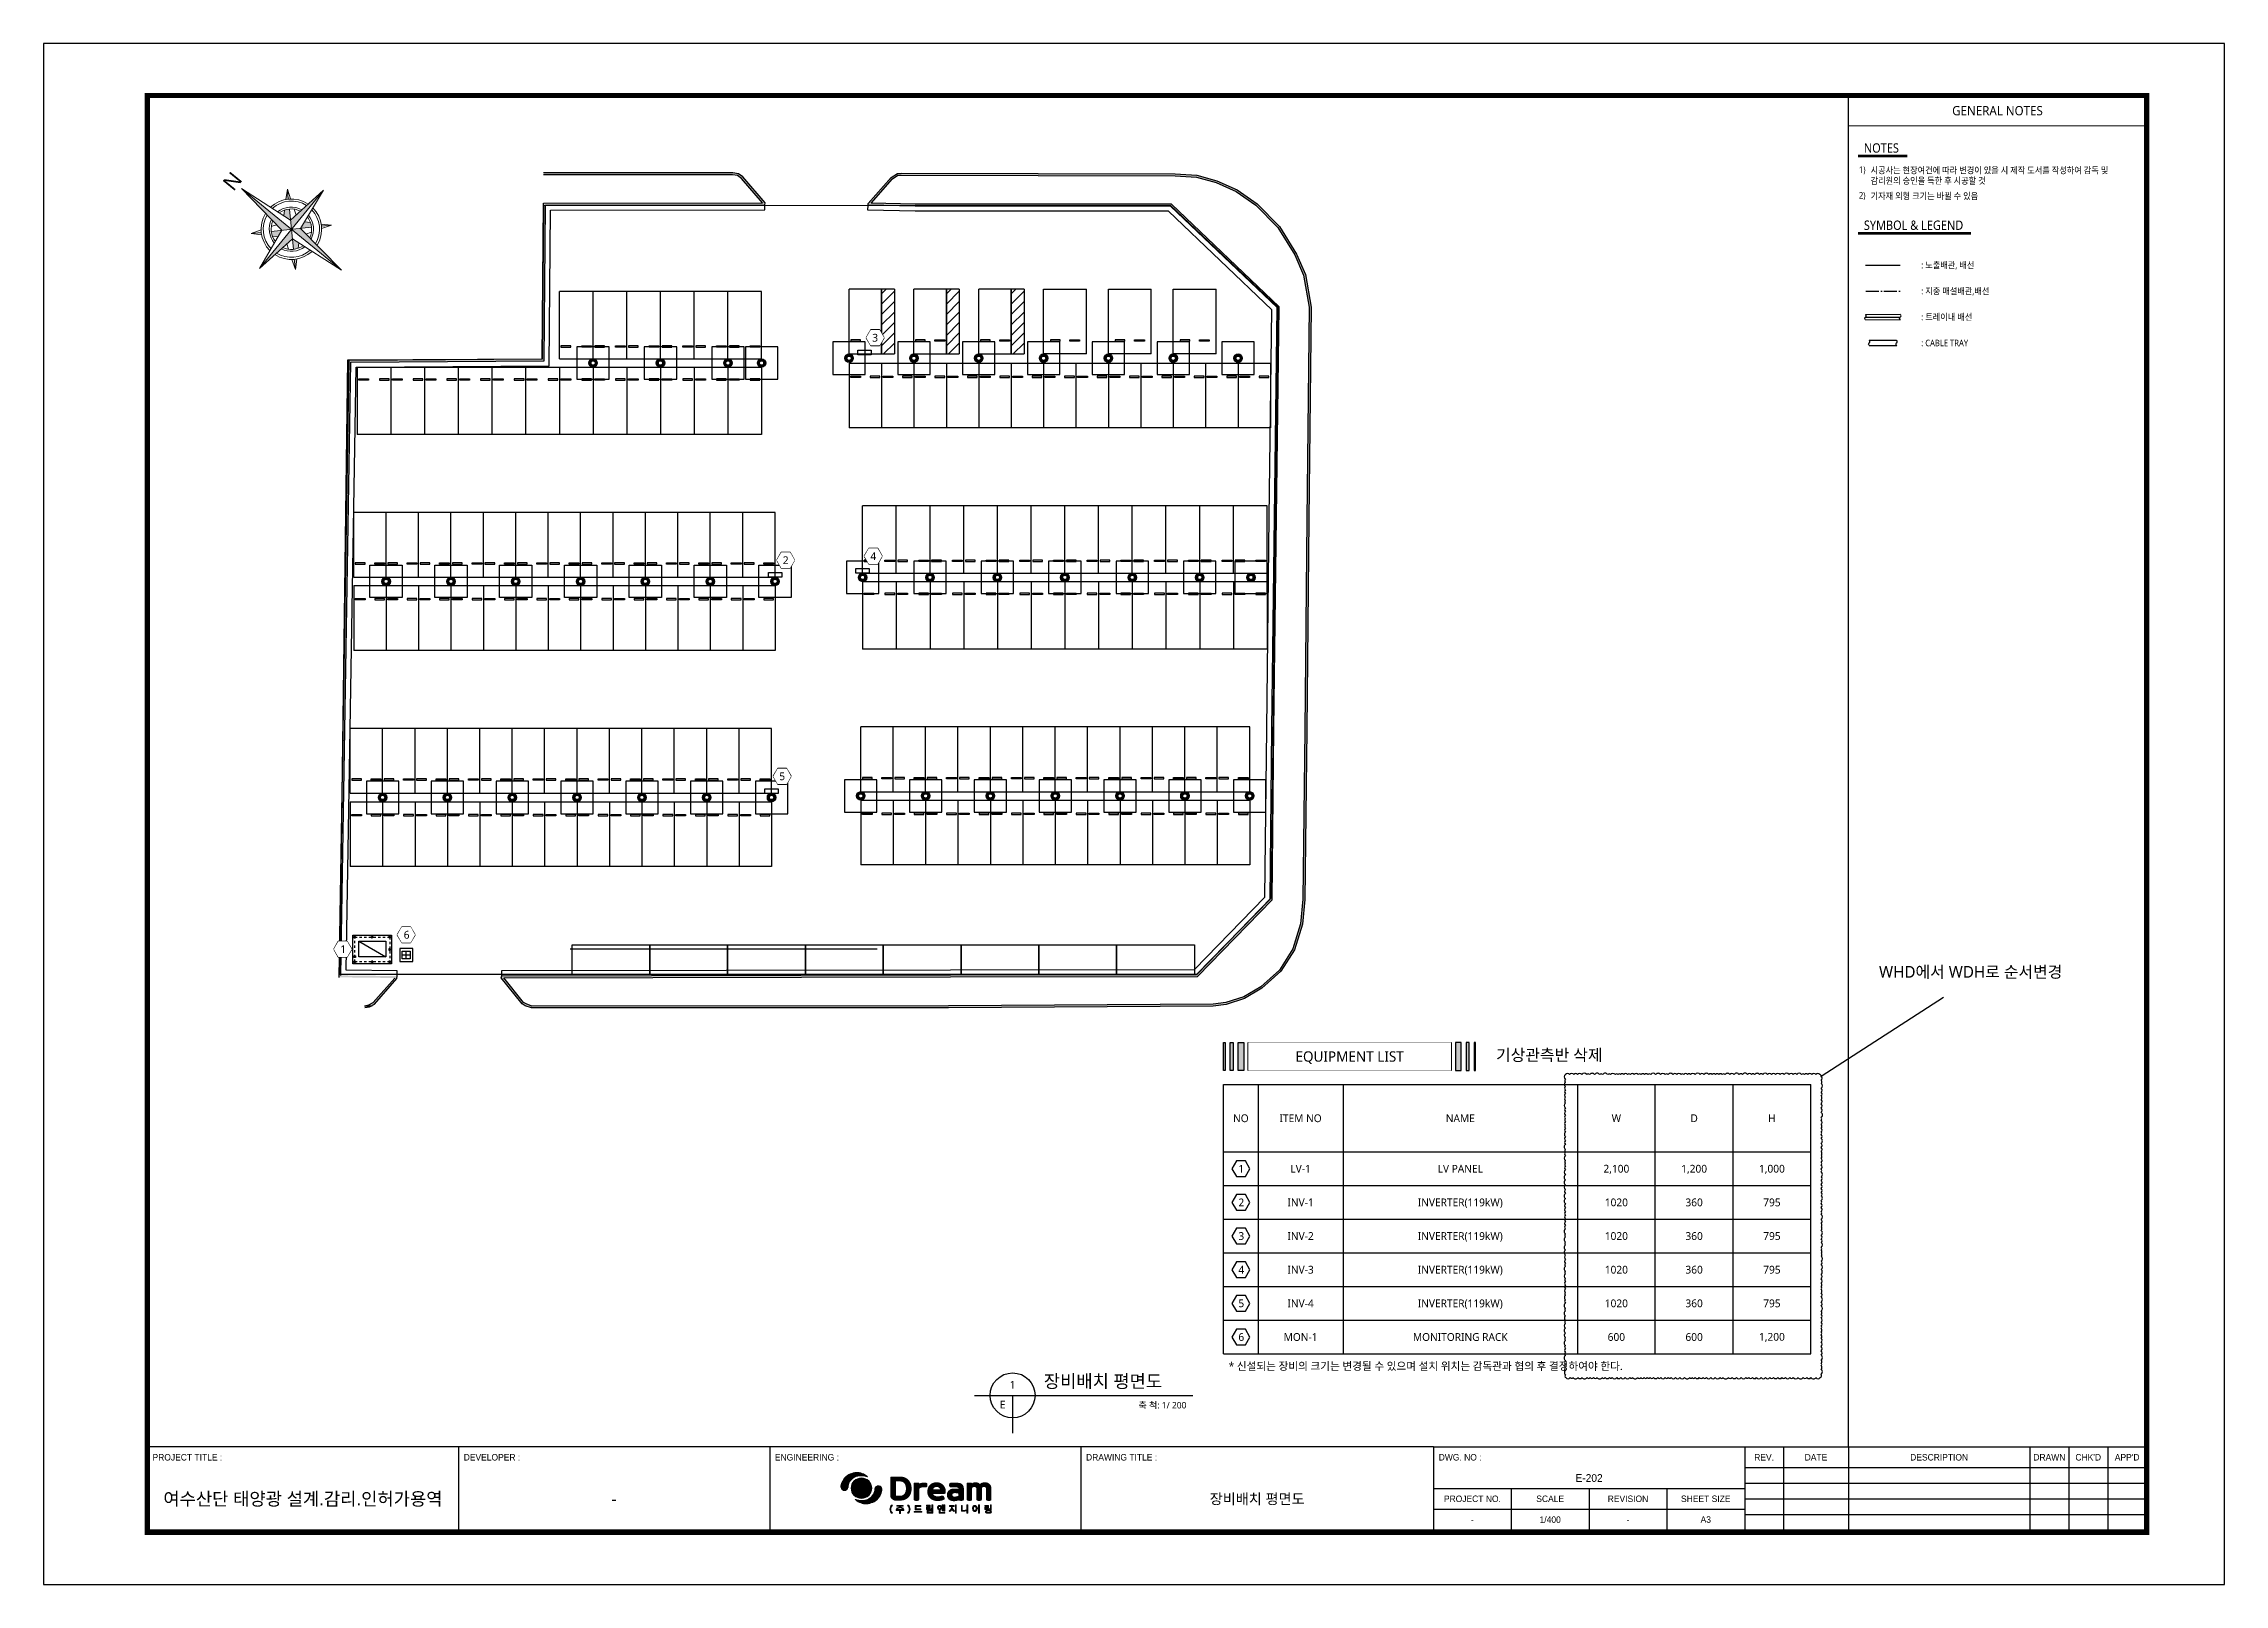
# Model space of a CAD drawing. Header units: millimetres. Extents: x 10297564 to 11610295, y -9287743 to -8409454.
# Drawn here: x 10549864 to 10718064, y -8959388 to -8840588 of the extents above; entities that cross this region are included whole.
import ezdxf
from ezdxf.enums import TextEntityAlignment as Align

# ---------------------------------------------------------------- set-up
doc = ezdxf.new("R2010")
doc.units = ezdxf.units.MM
doc.header["$LTSCALE"] = 100
for name, pattern in [('CEN', [62, 60, -1, 0, -1]), ('CEN3', [14, 10, -1.5, 1, -1.5]), ('HIDDEN', [2, 1, -1])]:
    doc.linetypes.add(name, pattern=pattern)
doc.layers.add('250725 수정사항', color=21, linetype='Continuous', plot=False)
for name, color, linetype in [('_도곽_마크', 7, 'Continuous'), ('BOX', 7, 'Continuous'), ('BOX_Def', 8, 'Continuous'), ('D-TEXT2', 7, 'Continuous'), ('E-BACK', 8, 'Continuous'), ('E-SYM1', 3, 'Continuous'), ('E-TEXT-BOX', 7, 'Continuous'), ('EQ', 7, 'Continuous'), ('FIN', 8, 'Continuous'), ('LEGEND', 1, 'Continuous'), ('LVTRAY', 6, 'Continuous'), ('Sym', 2, 'Continuous'), ('text', 7, 'Continuous'), ('TEXTLINE', 1, 'Continuous')]:
    doc.layers.add(name, color=color, linetype=linetype)
doc.layers.add('DIJ1-TEXT', color=7, linetype='Continuous', lineweight=5)
doc.layers.add('TITLE', color=7, linetype='Continuous', lineweight=0)
doc.styles.add('MG', font='malgun.ttf')
doc.styles.add('RomanS', font='Dotum.ttf')
doc.styles.get("Standard").update_dxf_attribs({"font": 'arial.ttf'})
doc.styles.add('TITLE', font='H2GTRE.TTF')

msp = doc.modelspace()

# ---------------------------------------------------------------- texts
at = {"layer": '250725 수정사항', "ltscale": 1.8, "style": 'MG'}
for s, p in [('WHD에서 WDH로 순서변경', (10691425.5, -8912158.5)), ('기상관측반 삭제', (10661886.9, -8918574.1))]:
    msp.add_text(s, height=900, dxfattribs=at).set_placement(p, align=Align.MIDDLE_LEFT)
at = {"layer": 'D-TEXT2', "color": 0, "style": 'MG'}
msp.add_text('장비배치 평면도', height=1000, dxfattribs=at).set_placement((10627010.2, -8944227.9))
for s, p in [('1', (10624599.8, -8944295.1)), ('E', (10623832.6, -8945825.4))]:
    msp.add_text(s, height=600, dxfattribs=at).set_placement(p, align=Align.CENTER)
msp.add_text('축 척: 1/ 200', height=500, dxfattribs=at).set_placement((10638007.7, -8945572), align=Align.MIDDLE_RIGHT)
at = {"layer": 'DIJ1-TEXT', "color": 2, "style": 'RomanS'}
for s, height, p in [('E-202', 600, (10669064, -8951187.5)), ('장비배치 평면도', 800, (10643464, -8952787.5)), ('1/400', 500, (10666064, -8954387.5)), ('A3', 500, (10678064, -8954387.5))]:
    msp.add_text(s, height=height, dxfattribs=at).set_placement(p, align=Align.MIDDLE)
for p in [(10660064, -8954387.5), (10672064, -8954387.5)]:
    msp.add_text('-', height=500, dxfattribs=at).set_placement(p, align=Align.MIDDLE_CENTER)
at = {"layer": 'text', "style": 'MG', "width": 0.95}
msp.add_text('GENERAL NOTES', height=720, dxfattribs=at).set_placement((10700564, -8845758.3), align=Align.MIDDLE_CENTER)
at = {"layer": 'text', "style": 'MG', "width": 0.9}
for s, height, p in [('NOTES', 720, (10690257.1, -8848992)), ('1)', 500, (10689873.6, -8850555)), ('시공사는 현장여건에 따라 변경이 있을 시 제작 도서를 작성하여 감독 및', 500, (10690777.6, -8850604.4)), ('2)', 500, (10689873.6, -8852537)), ('감리원의 승인을 득한 후 시공할 것', 500, (10690777.6, -8851405.4)), ('기자재 외형 크기는 바뀔 수 있음', 500, (10690777.6, -8852586.4)), ('SYMBOL & LEGEND', 720, (10690257.1, -8854949.1)), ('SYMBOL & LEGEND', 720, (10690257.1, -8854949.1))]:
    msp.add_text(s, height=height, dxfattribs=at).set_placement(p)
for s, p in [(': 노출배관, 배선', (10694682.8, -8857669.4)), (': 지중 매설배관,배선', (10694682.8, -8859669.4)), (': 트레이내 배선', (10694682.8, -8861669.4)), (': CABLE TRAY', (10694682.8, -8863669.4))]:
    msp.add_text(s, height=500, dxfattribs=at).set_placement(p, align=Align.MIDDLE_LEFT)

# ---------------------------------------------------------------- blocks, each defined once
blk = doc.blocks.new('DREAM_CI')
at = {"linetype": 'ByBlock', "true_color": 0x122a88}
for points in [[(39.14, -3.72, -0.068886), (40.33, -3.38, -0.045364), (41.28, -3.33, -0.033233), (42.3, -3.42, -0.017759), (42.95, -3.55, -0.010246), (43.28, -3.64, -0.00636), (43.65, -3.74, 0.083759), (42.11, -2.66, 0.10346), (40.02, -2.12, 0.181699), (35.66, -3.57, 0.178184), (33.75, -7.13, 0.194012), (34.08, -8.4, 0.604488), (36.36, -7.75, 0.035127), (36.38, -7.55, -0.061322), (36.49, -6.73, -0.142673), (37.76, -4.64, -0.088034)], [(48.96, -8.76, 0.194012), (48.63, -7.49, 0.604488), (46.34, -8.14, 0.035127), (46.32, -8.34, -0.061322), (46.21, -9.16, -0.142673), (44.95, -11.25, -0.088034), (43.56, -12.17, -0.068886), (42.37, -12.51, -0.045364), (41.43, -12.56, -0.033233), (40.41, -12.47, -0.017759), (39.75, -12.34, -0.010246), (39.43, -12.25, -0.00636), (39.06, -12.15, 0.083759), (40.6, -13.23, 0.10346), (42.68, -13.77, 0.181699), (47.05, -12.32, 0.178184)], [(62.65, -6.13), (61.01, -6.13), (61.01, -12.14), (61.01, -12.16), (61.01, -12.17), (61.01, -12.19), (61.01, -12.2), (61.02, -12.22), (61.02, -12.23), (61.03, -12.25), (61.03, -12.26), (61.04, -12.27), (61.05, -12.29), (61.05, -12.3), (61.06, -12.31), (61.07, -12.32), (61.08, -12.33), (61.09, -12.34), (61.11, -12.35), (61.12, -12.36), (61.13, -12.37), (61.15, -12.38), (61.16, -12.39), (61.18, -12.4), (61.19, -12.41), (61.21, -12.42), (61.23, -12.42), (61.25, -12.43), (61.28, -12.44), (61.3, -12.44), (61.33, -12.45), (61.35, -12.45), (61.38, -12.46), (61.41, -12.46), (61.44, -12.47), (61.47, -12.47), (61.51, -12.48), (61.54, -12.48), (61.58, -12.48), (61.62, -12.48), (61.66, -12.48), (61.7, -12.49), (61.74, -12.49), (61.78, -12.49), (61.83, -12.49), (61.87, -12.49), (61.92, -12.49), (61.96, -12.49), (62, -12.48), (62.04, -12.48), (62.08, -12.48), (62.11, -12.48), (62.15, -12.48), (62.18, -12.47), (62.22, -12.47), (62.25, -12.46), (62.28, -12.46), (62.3, -12.45), (62.33, -12.45), (62.36, -12.44), (62.38, -12.44), (62.4, -12.43), (62.42, -12.42), (62.44, -12.42), (62.46, -12.41), (62.48, -12.4), (62.5, -12.39), (62.51, -12.38), (62.52, -12.37), (62.54, -12.36), (62.55, -12.35), (62.56, -12.34), (62.57, -12.33), (62.58, -12.32), (62.59, -12.31), (62.6, -12.3), (62.61, -12.29), (62.62, -12.27), (62.63, -12.26), (62.63, -12.25), (62.64, -12.23), (62.64, -12.22), (62.64, -12.2), (62.65, -12.19), (62.65, -12.17), (62.65, -12.16), (62.65, -12.14), (62.65, -8.44), (62.68, -8.3), (62.72, -8.18), (62.78, -8.07), (62.86, -7.95), (62.95, -7.86), (63.04, -7.78), (63.15, -7.7), (63.26, -7.64), (63.38, -7.58), (63.51, -7.54), (63.64, -7.51), (63.77, -7.49), (63.88, -7.48), (65.34, -7.48), (65.36, -7.48), (65.38, -7.48), (65.4, -7.48), (65.42, -7.48), (65.44, -7.47), (65.45, -7.47), (65.47, -7.47), (65.49, -7.46), (65.5, -7.45), (65.52, -7.45), (65.53, -7.44), (65.54, -7.43), (65.56, -7.43), (65.57, -7.42), (65.58, -7.41), (65.59, -7.4), (65.6, -7.39), (65.61, -7.38), (65.62, -7.36), (65.63, -7.35), (65.64, -7.34), (65.65, -7.32), (65.65, -7.31), (65.66, -7.29), (65.67, -7.27), (65.67, -7.25), (65.68, -7.23), (65.68, -7.21), (65.69, -7.19), (65.69, -7.17), (65.7, -7.14), (65.7, -7.12), (65.71, -7.09), (65.71, -7.06), (65.71, -7.03), (65.71, -7), (65.72, -6.97), (65.72, -6.94), (65.72, -6.91), (65.72, -6.87), (65.72, -6.84), (65.72, -6.8), (65.72, -6.76), (65.72, -6.73), (65.72, -6.69), (65.72, -6.66), (65.72, -6.62), (65.71, -6.59), (65.71, -6.56), (65.71, -6.53), (65.71, -6.51), (65.7, -6.48), (65.7, -6.45), (65.69, -6.43), (65.69, -6.41), (65.68, -6.39), (65.68, -6.36), (65.67, -6.35), (65.67, -6.33), (65.66, -6.31), (65.65, -6.29), (65.65, -6.28), (65.64, -6.26), (65.63, -6.25), (65.62, -6.24), (65.61, -6.23), (65.6, -6.22), (65.59, -6.21), (65.58, -6.2), (65.57, -6.19), (65.56, -6.18), (65.54, -6.17), (65.53, -6.16), (65.52, -6.16), (65.5, -6.15), (65.49, -6.15), (65.47, -6.14), (65.45, -6.14), (65.44, -6.13), (65.42, -6.13), (65.4, -6.13), (65.38, -6.13), (65.36, -6.13), (65.34, -6.13), (64.07, -6.13), (64.03, -6.13), (63.99, -6.13), (63.95, -6.13), (63.92, -6.13), (63.88, -6.14), (63.84, -6.14), (63.8, -6.15), (63.77, -6.15), (63.73, -6.16), (63.69, -6.17), (63.65, -6.18), (63.62, -6.18), (63.58, -6.19), (63.54, -6.21), (63.5, -6.22), (63.46, -6.23), (63.43, -6.24), (63.39, -6.26), (63.35, -6.27), (63.31, -6.29), (63.28, -6.3), (63.24, -6.32), (63.2, -6.34), (63.17, -6.36), (63.13, -6.38), (63.1, -6.4), (63.06, -6.42), (63.03, -6.44), (63, -6.46), (62.97, -6.49), (62.94, -6.51), (62.91, -6.54), (62.88, -6.56), (62.85, -6.59), (62.82, -6.61), (62.79, -6.64), (62.77, -6.67), (62.74, -6.7), (62.72, -6.73), (62.69, -6.76), (62.67, -6.79), (62.65, -6.82)], [(80.69, -6.13), (80.69, -12.14), (80.69, -12.16), (80.69, -12.17), (80.7, -12.19), (80.7, -12.2), (80.7, -12.22), (80.71, -12.23), (80.71, -12.25), (80.72, -12.26), (80.72, -12.27), (80.73, -12.29), (80.74, -12.3), (80.75, -12.31), (80.76, -12.32), (80.77, -12.33), (80.78, -12.34), (80.79, -12.35), (80.8, -12.36), (80.82, -12.37), (80.83, -12.38), (80.85, -12.39), (80.86, -12.4), (80.88, -12.41), (80.9, -12.42), (80.92, -12.42), (80.94, -12.43), (80.96, -12.44), (80.99, -12.44), (81.01, -12.45), (81.04, -12.45), (81.07, -12.46), (81.1, -12.46), (81.13, -12.47), (81.16, -12.47), (81.19, -12.48), (81.23, -12.48), (81.26, -12.48), (81.3, -12.48), (81.34, -12.48), (81.38, -12.49), (81.43, -12.49), (81.47, -12.49), (81.51, -12.49), (81.56, -12.49), (81.6, -12.49), (81.64, -12.49), (81.69, -12.48), (81.73, -12.48), (81.76, -12.48), (81.8, -12.48), (81.83, -12.48), (81.87, -12.47), (81.9, -12.47), (81.93, -12.46), (81.96, -12.46), (81.99, -12.45), (82.02, -12.45), (82.04, -12.44), (82.07, -12.44), (82.09, -12.43), (82.11, -12.42), (82.13, -12.42), (82.15, -12.41), (82.16, -12.4), (82.18, -12.39), (82.2, -12.38), (82.21, -12.37), (82.22, -12.36), (82.24, -12.35), (82.25, -12.34), (82.26, -12.33), (82.27, -12.32), (82.28, -12.31), (82.29, -12.3), (82.3, -12.29), (82.3, -12.27), (82.31, -12.26), (82.32, -12.25), (82.32, -12.23), (82.33, -12.22), (82.33, -12.2), (82.33, -12.19), (82.33, -12.17), (82.33, -12.16), (82.34, -12.14), (82.34, -8.04), (82.34, -8), (82.34, -7.97), (82.35, -7.94), (82.36, -7.9), (82.37, -7.87), (82.38, -7.85), (82.39, -7.82), (82.41, -7.79), (82.42, -7.76), (82.44, -7.74), (82.45, -7.72), (82.47, -7.69), (82.49, -7.67), (82.51, -7.65), (82.53, -7.63), (82.55, -7.61), (82.57, -7.58), (82.59, -7.56), (82.62, -7.54), (82.64, -7.52), (82.67, -7.5), (82.7, -7.49), (82.73, -7.47), (82.75, -7.45), (82.78, -7.44), (82.81, -7.42), (82.85, -7.41), (82.88, -7.39), (82.91, -7.38), (82.94, -7.37), (82.98, -7.36), (83.01, -7.35), (83.05, -7.34), (83.09, -7.33), (83.13, -7.33), (83.17, -7.32), (83.21, -7.32), (83.25, -7.32), (83.28, -7.32), (83.33, -7.32), (83.37, -7.32), (83.41, -7.32), (83.45, -7.33), (83.49, -7.33), (83.53, -7.34), (83.57, -7.34), (83.6, -7.35), (83.64, -7.36), (83.68, -7.37), (83.71, -7.38), (83.75, -7.39), (83.78, -7.4), (83.81, -7.41), (83.85, -7.43), (83.88, -7.44), (83.91, -7.46), (83.94, -7.48), (83.97, -7.49), (84, -7.51), (84.02, -7.53), (84.05, -7.55), (84.07, -7.58), (84.1, -7.6), (84.12, -7.62), (84.14, -7.64), (84.16, -7.67), (84.18, -7.69), (84.2, -7.71), (84.21, -7.74), (84.23, -7.77), (84.24, -7.79), (84.25, -7.82), (84.26, -7.85), (84.27, -7.87), (84.28, -7.9), (84.29, -7.93), (84.3, -7.96), (84.3, -7.99), (84.3, -8.02), (84.31, -8.05), (84.31, -8.08), (84.31, -12.14), (84.31, -12.16), (84.31, -12.17), (84.31, -12.19), (84.31, -12.2), (84.32, -12.22), (84.32, -12.23), (84.33, -12.25), (84.33, -12.26), (84.34, -12.27), (84.35, -12.29), (84.35, -12.3), (84.36, -12.31), (84.37, -12.32), (84.38, -12.33), (84.39, -12.34), (84.41, -12.35), (84.42, -12.36), (84.43, -12.37), (84.45, -12.38), (84.46, -12.39), (84.48, -12.4), (84.49, -12.41), (84.51, -12.42), (84.53, -12.42), (84.55, -12.43), (84.58, -12.44), (84.6, -12.44), (84.63, -12.45), (84.65, -12.45), (84.68, -12.46), (84.71, -12.46), (84.74, -12.47), (84.77, -12.47), (84.81, -12.48), (84.84, -12.48), (84.88, -12.48), (84.92, -12.48), (84.96, -12.48), (85, -12.49), (85.04, -12.49), (85.08, -12.49), (85.13, -12.49), (85.17, -12.49), (85.22, -12.49), (85.26, -12.49), (85.3, -12.48), (85.34, -12.48), (85.38, -12.48), (85.41, -12.48), (85.45, -12.48), (85.48, -12.47), (85.52, -12.47), (85.55, -12.46), (85.58, -12.46), (85.6, -12.45), (85.63, -12.45), (85.66, -12.44), (85.68, -12.44), (85.7, -12.43), (85.72, -12.42), (85.74, -12.42), (85.76, -12.41), (85.78, -12.4), (85.8, -12.39), (85.81, -12.38), (85.82, -12.37), (85.84, -12.36), (85.85, -12.35), (85.86, -12.34), (85.87, -12.33), (85.88, -12.32), (85.89, -12.31), (85.9, -12.3), (85.91, -12.29), (85.92, -12.27), (85.92, -12.26), (85.93, -12.25), (85.94, -12.23), (85.94, -12.22), (85.94, -12.2), (85.95, -12.19), (85.95, -12.17), (85.95, -12.16), (85.95, -12.14), (85.95, -8.05), (85.95, -8.02), (85.96, -7.98), (85.96, -7.95), (85.97, -7.92), (85.98, -7.89), (85.98, -7.87), (85.99, -7.84), (86.01, -7.81), (86.02, -7.78), (86.03, -7.76), (86.05, -7.73), (86.06, -7.71), (86.08, -7.68), (86.1, -7.66), (86.11, -7.64), (86.13, -7.61), (86.15, -7.59), (86.18, -7.57), (86.2, -7.55), (86.22, -7.53), (86.25, -7.51), (86.27, -7.49), (86.3, -7.47), (86.33, -7.45), (86.36, -7.43), (86.39, -7.42), (86.42, -7.4), (86.45, -7.39), (86.48, -7.37), (86.51, -7.36), (86.55, -7.35), (86.58, -7.34), (86.62, -7.33), (86.66, -7.32), (86.7, -7.32), (86.74, -7.31), (86.78, -7.31), (86.82, -7.31), (86.86, -7.31), (86.91, -7.31), (86.95, -7.31), (86.99, -7.31), (87.03, -7.32), (87.07, -7.32), (87.11, -7.32), (87.15, -7.33), (87.19, -7.34), (87.22, -7.35), (87.26, -7.35), (87.29, -7.36), (87.33, -7.38), (87.36, -7.39), (87.39, -7.4), (87.42, -7.41), (87.45, -7.43), (87.48, -7.44), (87.51, -7.46), (87.54, -7.48), (87.57, -7.5), (87.6, -7.52), (87.62, -7.54), (87.65, -7.56), (87.67, -7.58), (87.7, -7.6), (87.72, -7.62), (87.74, -7.65), (87.76, -7.67), (87.77, -7.69), (87.79, -7.72), (87.8, -7.74), (87.82, -7.77), (87.83, -7.8), (87.84, -7.82), (87.85, -7.85), (87.86, -7.88), (87.87, -7.91), (87.87, -7.94), (87.88, -7.97), (87.88, -8), (87.88, -8.03), (87.88, -8.06), (87.88, -12.14), (87.88, -12.16), (87.88, -12.17), (87.89, -12.19), (87.89, -12.2), (87.89, -12.22), (87.9, -12.23), (87.9, -12.25), (87.91, -12.26), (87.91, -12.27), (87.92, -12.29), (87.93, -12.3), (87.94, -12.31), (87.95, -12.32), (87.96, -12.33), (87.97, -12.34), (87.98, -12.35), (87.99, -12.36), (88.01, -12.37), (88.02, -12.38), (88.04, -12.39), (88.05, -12.4), (88.07, -12.41), (88.09, -12.42), (88.11, -12.42), (88.13, -12.43), (88.15, -12.44), (88.18, -12.44), (88.2, -12.45), (88.23, -12.45), (88.26, -12.46), (88.29, -12.46), (88.32, -12.47), (88.35, -12.47), (88.38, -12.48), (88.42, -12.48), (88.45, -12.48), (88.49, -12.48), (88.53, -12.48), (88.57, -12.49), (88.61, -12.49), (88.66, -12.49), (88.7, -12.49), (88.75, -12.49), (88.79, -12.49), (88.83, -12.49), (88.88, -12.48), (88.91, -12.48), (88.95, -12.48), (88.99, -12.48), (89.02, -12.48), (89.06, -12.47), (89.09, -12.47), (89.12, -12.46), (89.15, -12.46), (89.18, -12.45), (89.21, -12.45), (89.23, -12.44), (89.26, -12.44), (89.28, -12.43), (89.3, -12.42), (89.32, -12.42), (89.34, -12.41), (89.35, -12.4), (89.37, -12.39), (89.39, -12.38), (89.4, -12.37), (89.41, -12.36), (89.43, -12.35), (89.44, -12.34), (89.45, -12.33), (89.46, -12.32), (89.47, -12.31), (89.48, -12.3), (89.49, -12.29), (89.49, -12.27), (89.5, -12.26), (89.51, -12.25), (89.51, -12.23), (89.52, -12.22), (89.52, -12.2), (89.52, -12.19), (89.52, -12.17), (89.52, -12.16), (89.53, -12.14), (89.53, -8.16), (89.52, -8.12), (89.52, -8.08), (89.52, -8.04), (89.52, -8), (89.52, -7.96), (89.51, -7.92), (89.51, -7.88), (89.51, -7.84), (89.5, -7.8), (89.49, -7.76), (89.49, -7.72), (89.48, -7.68), (89.47, -7.65), (89.47, -7.61), (89.46, -7.57), (89.45, -7.53), (89.44, -7.49), (89.43, -7.45), (89.42, -7.41), (89.4, -7.37), (89.39, -7.34), (89.38, -7.3), (89.37, -7.26), (89.35, -7.22), (89.34, -7.19), (89.32, -7.15), (89.3, -7.12), (89.29, -7.08), (89.27, -7.05), (89.25, -7.01), (89.23, -6.98), (89.21, -6.94), (89.19, -6.91), (89.17, -6.88), (89.15, -6.84), (89.13, -6.81), (89.11, -6.78), (89.08, -6.75), (89.06, -6.72), (89.03, -6.69), (89.01, -6.66), (88.98, -6.63), (88.95, -6.6), (88.93, -6.57), (88.9, -6.54), (88.87, -6.52), (88.84, -6.49), (88.81, -6.46), (88.78, -6.44), (88.75, -6.41), (88.72, -6.39), (88.68, -6.37), (88.65, -6.34), (88.61, -6.32), (88.58, -6.3), (88.54, -6.28), (88.51, -6.26), (88.47, -6.24), (88.43, -6.22), (88.39, -6.2), (88.35, -6.18), (88.31, -6.16), (88.27, -6.14), (88.23, -6.13), (88.19, -6.11), (88.15, -6.09), (88.1, -6.08), (88.06, -6.07), (88.02, -6.05), (87.97, -6.04), (87.92, -6.03), (87.88, -6.02), (87.83, -6.01), (87.78, -6), (87.73, -6), (87.68, -5.99), (87.63, -5.98), (87.58, -5.98), (87.53, -5.97), (87.48, -5.97), (87.43, -5.97), (87.37, -5.97), (87.32, -5.96), (87.26, -5.96), (87.2, -5.96), (87.14, -5.97), (87.08, -5.97), (87.02, -5.97), (86.96, -5.97), (86.91, -5.98), (86.85, -5.99), (86.79, -5.99), (86.74, -6), (86.69, -6.01), (86.63, -6.02), (86.58, -6.03), (86.53, -6.04), (86.48, -6.05), (86.43, -6.06), (86.39, -6.08), (86.34, -6.09), (86.29, -6.11), (86.25, -6.12), (86.21, -6.14), (86.16, -6.16), (86.12, -6.18), (86.08, -6.2), (86.04, -6.22), (86, -6.24), (85.96, -6.26), (85.92, -6.28), (85.89, -6.3), (85.85, -6.33), (85.81, -6.35), (85.78, -6.37), (85.74, -6.4), (85.71, -6.42), (85.67, -6.44), (85.64, -6.47), (85.61, -6.5), (85.58, -6.52), (85.55, -6.55), (85.52, -6.57), (85.49, -6.6), (85.46, -6.63), (85.43, -6.66), (85.41, -6.63), (85.39, -6.61), (85.36, -6.58), (85.34, -6.56), (85.32, -6.53), (85.29, -6.51), (85.26, -6.49), (85.24, -6.46), (85.21, -6.44), (85.18, -6.42), (85.15, -6.39), (85.12, -6.37), (85.08, -6.35), (85.05, -6.33), (85.01, -6.3), (84.98, -6.28), (84.94, -6.26), (84.9, -6.24), (84.87, -6.22), (84.83, -6.2), (84.79, -6.18), (84.75, -6.16), (84.7, -6.14), (84.66, -6.12), (84.62, -6.1), (84.58, -6.09), (84.53, -6.07), (84.49, -6.06), (84.44, -6.05), (84.4, -6.03), (84.35, -6.02), (84.31, -6.01), (84.26, -6), (84.22, -5.99), (84.17, -5.99), (84.12, -5.98), (84.07, -5.98), (84.03, -5.97), (83.98, -5.97), (83.93, -5.97), (83.88, -5.96), (83.83, -5.96), (83.77, -5.96), (83.72, -5.97), (83.66, -5.97), (83.61, -5.97), (83.56, -5.97), (83.51, -5.98), (83.46, -5.98), (83.41, -5.99), (83.36, -6), (83.32, -6), (83.27, -6.01), (83.23, -6.02), (83.19, -6.03), (83.14, -6.04), (83.1, -6.05), (83.06, -6.06), (83.03, -6.08), (82.99, -6.09), (82.95, -6.11), (82.92, -6.12), (82.88, -6.14), (82.85, -6.15), (82.82, -6.17), (82.79, -6.19), (82.76, -6.21), (82.72, -6.22), (82.69, -6.24), (82.66, -6.26), (82.63, -6.28), (82.6, -6.3), (82.58, -6.32), (82.55, -6.34), (82.52, -6.36), (82.49, -6.38), (82.46, -6.41), (82.44, -6.43), (82.41, -6.45), (82.38, -6.47), (82.36, -6.49), (82.33, -6.52), (82.31, -6.54), (82.29, -6.57), (82.29, -6.13)]]:
    blk.add_hatch(color=166, dxfattribs=at).paths.add_polyline_path(points)
at = {"linetype": 'ByBlock', "true_color": 0x8ec31f}
h = blk.add_hatch(color=62, dxfattribs=at)
edge = h.paths.add_edge_path()
edge.add_ellipse((41.35, -7.95), major_axis=(0, 3.82), ratio=0.999894, start_angle=0, end_angle=360)
at = {"linetype": 'ByBlock', "true_color": 0x122a88}
h = blk.add_hatch(color=166, dxfattribs=at)
h.paths.add_polyline_path([(59.62, -9.64), (59.64, -9.56), (59.66, -9.48), (59.68, -9.4), (59.7, -9.32), (59.72, -9.24), (59.74, -9.16), (59.75, -9.08), (59.77, -8.99), (59.78, -8.91), (59.79, -8.82), (59.8, -8.74), (59.81, -8.65), (59.82, -8.56), (59.82, -8.47), (59.83, -8.38), (59.83, -8.29), (59.83, -8.2), (59.83, -8.11), (59.83, -8.02), (59.83, -7.93), (59.83, -7.84), (59.82, -7.75), (59.82, -7.66), (59.81, -7.57), (59.8, -7.49), (59.79, -7.4), (59.78, -7.32), (59.77, -7.23), (59.75, -7.15), (59.74, -7.07), (59.72, -6.98), (59.7, -6.9), (59.68, -6.82), (59.66, -6.74), (59.64, -6.66), (59.62, -6.59), (59.59, -6.51), (59.57, -6.43), (59.54, -6.36), (59.51, -6.28), (59.48, -6.21), (59.45, -6.14), (59.42, -6.07), (59.39, -6), (59.35, -5.93), (59.32, -5.86), (59.28, -5.79), (59.25, -5.72), (59.21, -5.66), (59.17, -5.6), (59.13, -5.53), (59.08, -5.47), (59.04, -5.41), (59, -5.35), (58.95, -5.29), (58.91, -5.23), (58.86, -5.18), (58.81, -5.12), (58.76, -5.07), (58.71, -5.01), (58.66, -4.96), (58.6, -4.91), (58.55, -4.86), (58.49, -4.81), (58.43, -4.76), (58.38, -4.72), (58.32, -4.67), (58.26, -4.63), (58.2, -4.58), (58.13, -4.54), (58.07, -4.5), (58.01, -4.46), (57.94, -4.42), (57.87, -4.38), (57.81, -4.35), (57.74, -4.31), (57.67, -4.28), (57.6, -4.24), (57.52, -4.21), (57.45, -4.18), (57.37, -4.15), (57.3, -4.12), (57.22, -4.09), (57.15, -4.07), (57.07, -4.04), (56.99, -4.02), (56.91, -4), (56.83, -3.98), (56.74, -3.96), (56.66, -3.94), (56.58, -3.93), (56.49, -3.91), (56.41, -3.9), (56.32, -3.89), (56.23, -3.88), (56.15, -3.87), (56.06, -3.86), (55.97, -3.85), (55.88, -3.85), (55.79, -3.85), (55.69, -3.84), (55.6, -3.84), (52.28, -3.84), (52.28, -10.95), (52.28, -10.97), (52.28, -10.98), (52.28, -11), (52.28, -11.02), (52.29, -11.04), (52.29, -11.06), (52.3, -11.08), (52.3, -11.1), (52.31, -11.12), (52.31, -11.15), (52.32, -11.17), (52.33, -11.19), (52.34, -11.21), (52.35, -11.23), (52.36, -11.25), (52.37, -11.28), (52.38, -11.3), (52.4, -11.32), (52.41, -11.35), (52.43, -11.37), (52.44, -11.39), (52.46, -11.42), (52.47, -11.44), (52.49, -11.46), (52.51, -11.49), (52.52, -11.51), (52.54, -11.53), (52.56, -11.55), (52.57, -11.57), (52.59, -11.59), (52.61, -11.62), (52.63, -11.64), (52.65, -11.66), (52.66, -11.68), (52.68, -11.7), (52.7, -11.72), (52.72, -11.74), (52.74, -11.75), (52.76, -11.77), (52.78, -11.79), (52.8, -11.81), (52.82, -11.83), (52.84, -11.85), (52.86, -11.86), (52.88, -11.88), (52.91, -11.9), (52.93, -11.92), (52.95, -11.94), (52.97, -11.96), (53, -11.97), (53.02, -11.99), (53.04, -12.01), (53.07, -12.03), (53.09, -12.05), (53.12, -12.06), (53.15, -12.08), (53.17, -12.1), (53.2, -12.12), (53.23, -12.13), (53.25, -12.15), (53.28, -12.17), (53.31, -12.19), (53.34, -12.2), (53.37, -12.22), (53.4, -12.24), (53.42, -12.25), (53.45, -12.27), (53.48, -12.28), (53.51, -12.29), (53.53, -12.3), (53.56, -12.31), (53.59, -12.32), (53.62, -12.33), (53.64, -12.34), (53.67, -12.35), (53.69, -12.36), (53.72, -12.36), (53.75, -12.37), (53.77, -12.37), (53.8, -12.38), (53.82, -12.38), (53.85, -12.38), (53.87, -12.38), (53.89, -12.38), (55.6, -12.38), (55.69, -12.38), (55.79, -12.38), (55.88, -12.38), (55.97, -12.37), (56.06, -12.37), (56.15, -12.36), (56.23, -12.35), (56.32, -12.34), (56.41, -12.33), (56.49, -12.31), (56.58, -12.3), (56.66, -12.28), (56.74, -12.27), (56.83, -12.25), (56.91, -12.23), (56.99, -12.2), (57.07, -12.18), (57.15, -12.16), (57.22, -12.13), (57.3, -12.1), (57.37, -12.08), (57.45, -12.05), (57.52, -12.02), (57.6, -11.98), (57.67, -11.95), (57.74, -11.92), (57.81, -11.88), (57.87, -11.84), (57.94, -11.81), (58.01, -11.77), (58.07, -11.73), (58.13, -11.69), (58.2, -11.64), (58.26, -11.6), (58.32, -11.56), (58.38, -11.51), (58.43, -11.46), (58.49, -11.42), (58.55, -11.37), (58.6, -11.32), (58.66, -11.27), (58.71, -11.21), (58.76, -11.16), (58.81, -11.1), (58.86, -11.05), (58.91, -10.99), (58.95, -10.93), (59, -10.88), (59.04, -10.82), (59.08, -10.76), (59.13, -10.69), (59.17, -10.63), (59.21, -10.57), (59.25, -10.5), (59.28, -10.44), (59.32, -10.37), (59.35, -10.3), (59.39, -10.23), (59.42, -10.16), (59.45, -10.09), (59.48, -10.02), (59.51, -9.94), (59.54, -9.87), (59.57, -9.79), (59.59, -9.72)])
h.paths.add_polyline_path([(57.95, -9.23), (57.94, -9.28), (57.92, -9.33), (57.91, -9.38), (57.89, -9.42), (57.87, -9.47), (57.86, -9.52), (57.84, -9.56), (57.82, -9.61), (57.8, -9.65), (57.78, -9.7), (57.76, -9.74), (57.74, -9.78), (57.72, -9.83), (57.69, -9.87), (57.67, -9.91), (57.65, -9.95), (57.62, -9.99), (57.6, -10.03), (57.57, -10.07), (57.54, -10.1), (57.51, -10.14), (57.49, -10.18), (57.46, -10.21), (57.43, -10.25), (57.4, -10.28), (57.36, -10.32), (57.33, -10.35), (57.3, -10.38), (57.26, -10.41), (57.23, -10.44), (57.19, -10.47), (57.16, -10.5), (57.12, -10.53), (57.08, -10.56), (57.04, -10.58), (57.01, -10.61), (56.97, -10.64), (56.93, -10.66), (56.88, -10.68), (56.84, -10.71), (56.8, -10.73), (56.76, -10.75), (56.71, -10.77), (56.67, -10.79), (56.62, -10.81), (56.57, -10.83), (56.53, -10.84), (56.48, -10.86), (56.43, -10.87), (56.38, -10.89), (56.33, -10.9), (56.27, -10.91), (56.22, -10.92), (56.17, -10.93), (56.11, -10.94), (56.06, -10.95), (56, -10.95), (55.95, -10.96), (55.89, -10.96), (55.83, -10.96), (55.77, -10.97), (55.71, -10.97), (55.65, -10.97), (54.26, -10.97), (54.23, -10.97), (54.19, -10.96), (54.15, -10.95), (54.12, -10.94), (54.09, -10.92), (54.07, -10.9), (54.05, -10.88), (54.04, -10.85), (54.03, -10.82), (54.02, -10.78), (54.02, -10.75), (54.02, -5.26), (55.65, -5.26), (55.71, -5.26), (55.77, -5.26), (55.83, -5.26), (55.89, -5.26), (55.95, -5.27), (56, -5.28), (56.06, -5.28), (56.11, -5.29), (56.17, -5.3), (56.22, -5.31), (56.27, -5.32), (56.33, -5.33), (56.38, -5.34), (56.43, -5.36), (56.48, -5.37), (56.53, -5.39), (56.57, -5.4), (56.62, -5.42), (56.67, -5.44), (56.71, -5.46), (56.76, -5.48), (56.8, -5.5), (56.84, -5.53), (56.88, -5.55), (56.93, -5.57), (56.97, -5.6), (57.01, -5.62), (57.04, -5.65), (57.08, -5.68), (57.12, -5.7), (57.16, -5.73), (57.19, -5.76), (57.23, -5.79), (57.26, -5.82), (57.3, -5.85), (57.33, -5.89), (57.36, -5.92), (57.4, -5.95), (57.43, -5.98), (57.46, -6.02), (57.49, -6.05), (57.51, -6.09), (57.54, -6.13), (57.57, -6.17), (57.6, -6.2), (57.62, -6.24), (57.65, -6.28), (57.67, -6.32), (57.69, -6.36), (57.72, -6.4), (57.74, -6.44), (57.76, -6.49), (57.78, -6.53), (57.8, -6.57), (57.82, -6.62), (57.84, -6.66), (57.86, -6.71), (57.87, -6.75), (57.89, -6.8), (57.91, -6.85), (57.92, -6.9), (57.94, -6.95), (57.95, -6.99), (57.96, -7.04), (57.98, -7.09), (57.99, -7.15), (58, -7.2), (58.01, -7.25), (58.02, -7.3), (58.03, -7.35), (58.04, -7.4), (58.04, -7.45), (58.05, -7.51), (58.06, -7.56), (58.06, -7.61), (58.07, -7.67), (58.07, -7.72), (58.08, -7.78), (58.08, -7.83), (58.08, -7.88), (58.09, -7.94), (58.09, -8), (58.09, -8.05), (58.09, -8.11), (58.09, -8.16), (58.09, -8.22), (58.09, -8.28), (58.08, -8.33), (58.08, -8.39), (58.08, -8.44), (58.07, -8.5), (58.07, -8.55), (58.06, -8.61), (58.06, -8.66), (58.05, -8.72), (58.04, -8.77), (58.04, -8.82), (58.03, -8.87), (58.02, -8.93), (58.01, -8.98), (58, -9.03), (57.99, -9.08), (57.98, -9.13), (57.96, -9.18)], flags=16)
h = blk.add_hatch(color=166, dxfattribs=at)
h.paths.add_polyline_path([(68.23, -6.12), (68.17, -6.13), (68.11, -6.15), (68.05, -6.17), (68, -6.19), (67.94, -6.22), (67.88, -6.24), (67.83, -6.27), (67.77, -6.29), (67.72, -6.32), (67.67, -6.34), (67.62, -6.37), (67.57, -6.4), (67.52, -6.43), (67.47, -6.46), (67.42, -6.49), (67.37, -6.52), (67.32, -6.56), (67.28, -6.59), (67.23, -6.63), (67.19, -6.66), (67.14, -6.7), (67.1, -6.74), (67.06, -6.78), (67.01, -6.82), (66.97, -6.86), (66.93, -6.9), (66.89, -6.94), (66.85, -6.98), (66.82, -7.03), (66.78, -7.07), (66.74, -7.12), (66.71, -7.16), (66.67, -7.21), (66.64, -7.26), (66.61, -7.31), (66.57, -7.36), (66.54, -7.41), (66.51, -7.46), (66.48, -7.51), (66.45, -7.56), (66.43, -7.62), (66.4, -7.67), (66.37, -7.73), (66.35, -7.78), (66.32, -7.84), (66.3, -7.9), (66.28, -7.96), (66.26, -8.02), (66.24, -8.08), (66.22, -8.14), (66.2, -8.2), (66.18, -8.26), (66.17, -8.32), (66.15, -8.39), (66.14, -8.45), (66.13, -8.52), (66.12, -8.58), (66.11, -8.65), (66.1, -8.71), (66.09, -8.78), (66.08, -8.85), (66.08, -8.92), (66.07, -8.98), (66.07, -9.05), (66.06, -9.12), (66.06, -9.19), (66.06, -9.27), (66.06, -9.34), (66.06, -9.41), (66.07, -9.49), (66.07, -9.56), (66.08, -9.63), (66.09, -9.7), (66.09, -9.77), (66.1, -9.84), (66.11, -9.91), (66.13, -9.98), (66.14, -10.04), (66.16, -10.11), (66.17, -10.17), (66.19, -10.24), (66.21, -10.3), (66.23, -10.36), (66.25, -10.42), (66.27, -10.49), (66.3, -10.55), (66.33, -10.6), (66.35, -10.66), (66.38, -10.72), (66.41, -10.78), (66.44, -10.83), (66.47, -10.89), (66.5, -10.94), (66.54, -10.99), (66.57, -11.05), (66.6, -11.1), (66.64, -11.15), (66.68, -11.2), (66.72, -11.25), (66.75, -11.3), (66.79, -11.34), (66.83, -11.39), (66.88, -11.43), (66.92, -11.48), (66.96, -11.52), (67.01, -11.56), (67.05, -11.61), (67.1, -11.65), (67.15, -11.69), (67.2, -11.73), (67.25, -11.77), (67.3, -11.8), (67.35, -11.84), (67.4, -11.88), (67.45, -11.91), (67.51, -11.94), (67.56, -11.98), (67.62, -12.01), (67.67, -12.04), (67.73, -12.07), (67.79, -12.1), (67.85, -12.13), (67.91, -12.15), (67.97, -12.18), (68.03, -12.21), (68.09, -12.23), (68.15, -12.25), (68.22, -12.28), (68.28, -12.3), (68.35, -12.32), (68.41, -12.34), (68.48, -12.36), (68.55, -12.38), (68.62, -12.39), (68.68, -12.41), (68.75, -12.42), (68.82, -12.44), (68.89, -12.45), (68.96, -12.46), (69.03, -12.48), (69.1, -12.49), (69.18, -12.49), (69.25, -12.5), (69.32, -12.51), (69.39, -12.52), (69.47, -12.52), (69.54, -12.53), (69.61, -12.53), (69.69, -12.53), (69.76, -12.53), (69.84, -12.53), (69.87, -12.53), (69.89, -12.53), (69.92, -12.53), (69.95, -12.53), (69.97, -12.53), (70, -12.53), (70.03, -12.53), (70.05, -12.53), (70.08, -12.53), (70.11, -12.53), (70.13, -12.52), (70.16, -12.52), (70.19, -12.52), (70.22, -12.52), (70.24, -12.52), (70.27, -12.51), (70.3, -12.51), (70.33, -12.51), (70.35, -12.51), (70.38, -12.5), (70.41, -12.5), (70.44, -12.5), (70.46, -12.49), (70.49, -12.49), (70.52, -12.49), (70.55, -12.48), (70.57, -12.48), (70.6, -12.47), (70.63, -12.47), (70.65, -12.47), (70.68, -12.46), (70.71, -12.46), (70.73, -12.45), (70.76, -12.45), (70.79, -12.44), (70.81, -12.44), (70.84, -12.44), (70.87, -12.43), (70.89, -12.43), (70.92, -12.42), (70.94, -12.42), (70.97, -12.41), (71, -12.41), (71.02, -12.4), (71.05, -12.4), (71.07, -12.39), (71.1, -12.39), (71.12, -12.38), (71.15, -12.37), (71.17, -12.37), (71.2, -12.36), (71.22, -12.36), (71.24, -12.35), (71.27, -12.35), (71.29, -12.34), (71.32, -12.33), (71.34, -12.33), (71.36, -12.32), (71.38, -12.31), (71.41, -12.31), (71.43, -12.3), (71.45, -12.29), (71.48, -12.29), (71.5, -12.28), (71.52, -12.27), (71.54, -12.26), (71.56, -12.26), (71.58, -12.25), (71.6, -12.24), (71.62, -12.23), (71.64, -12.22), (71.66, -12.22), (71.68, -12.21), (71.7, -12.2), (71.72, -12.19), (71.74, -12.18), (71.76, -12.18), (71.77, -12.17), (71.79, -12.16), (71.81, -12.15), (71.83, -12.14), (71.84, -12.13), (71.86, -12.13), (71.87, -12.12), (71.89, -12.1), (71.91, -12.09), (71.93, -12.08), (71.95, -12.07), (71.97, -12.06), (71.99, -12.04), (72, -12.03), (72.02, -12.02), (72.03, -12.01), (72.04, -11.99), (72.05, -11.98), (72.07, -11.97), (72.08, -11.95), (72.08, -11.94), (72.09, -11.93), (72.1, -11.92), (72.11, -11.9), (72.11, -11.89), (72.11, -11.88), (72.12, -11.86), (72.12, -11.85), (72.12, -11.84), (72.12, -11.82), (72.12, -11.81), (72.12, -11.79), (72.12, -11.77), (72.12, -11.75), (72.11, -11.73), (72.11, -11.71), (72.1, -11.69), (72.1, -11.67), (72.09, -11.64), (72.08, -11.62), (72.07, -11.59), (72.06, -11.56), (72.05, -11.53), (72.04, -11.5), (72.03, -11.47), (72.02, -11.44), (72, -11.41), (71.99, -11.38), (71.97, -11.34), (71.96, -11.31), (71.95, -11.28), (71.93, -11.26), (71.92, -11.23), (71.91, -11.2), (71.89, -11.18), (71.88, -11.16), (71.87, -11.13), (71.85, -11.11), (71.84, -11.09), (71.83, -11.07), (71.81, -11.05), (71.8, -11.04), (71.79, -11.02), (71.77, -11), (71.76, -10.99), (71.75, -10.97), (71.73, -10.96), (71.72, -10.95), (71.7, -10.94), (71.69, -10.93), (71.68, -10.92), (71.66, -10.91), (71.65, -10.9), (71.63, -10.9), (71.62, -10.89), (71.6, -10.89), (71.59, -10.88), (71.57, -10.88), (71.55, -10.88), (71.54, -10.88), (71.52, -10.88), (71.5, -10.88), (71.48, -10.88), (71.47, -10.88), (71.45, -10.88), (71.43, -10.88), (71.41, -10.89), (71.39, -10.89), (71.37, -10.9), (71.35, -10.9), (71.32, -10.91), (71.19, -10.95), (71.05, -10.99), (70.91, -11.02), (70.77, -11.05), (70.58, -11.1), (70.43, -11.13), (70.27, -11.15), (70.12, -11.17), (69.97, -11.18), (69.83, -11.19), (69.69, -11.19), (69.56, -11.18), (69.43, -11.17), (69.3, -11.15), (69.17, -11.13), (69.05, -11.1), (68.92, -11.06), (68.81, -11.02), (68.69, -10.97), (68.57, -10.92), (68.43, -10.84), (68.31, -10.76), (68.2, -10.67), (68.09, -10.57), (68, -10.45), (67.92, -10.34), (67.85, -10.21), (67.8, -10.07), (67.77, -9.93), (71.95, -9.93), (71.97, -9.93), (72, -9.93), (72.02, -9.92), (72.05, -9.92), (72.07, -9.92), (72.09, -9.92), (72.12, -9.91), (72.14, -9.91), (72.16, -9.9), (72.18, -9.9), (72.2, -9.89), (72.22, -9.88), (72.24, -9.88), (72.26, -9.87), (72.28, -9.86), (72.3, -9.85), (72.32, -9.84), (72.33, -9.83), (72.35, -9.82), (72.37, -9.81), (72.39, -9.79), (72.4, -9.78), (72.42, -9.77), (72.43, -9.75), (72.44, -9.74), (72.46, -9.72), (72.47, -9.7), (72.48, -9.68), (72.49, -9.66), (72.5, -9.64), (72.51, -9.62), (72.52, -9.6), (72.52, -9.58), (72.53, -9.56), (72.54, -9.53), (72.54, -9.51), (72.55, -9.48), (72.55, -9.45), (72.55, -9.42), (72.55, -9.4), (72.55, -9.37), (72.56, -9.34), (72.55, -9.27), (72.55, -9.21), (72.55, -9.15), (72.55, -9.09), (72.54, -9.03), (72.54, -8.97), (72.53, -8.91), (72.53, -8.85), (72.52, -8.79), (72.51, -8.73), (72.5, -8.68), (72.49, -8.62), (72.48, -8.56), (72.46, -8.5), (72.45, -8.44), (72.44, -8.38), (72.42, -8.32), (72.4, -8.26), (72.39, -8.21), (72.37, -8.15), (72.35, -8.09), (72.33, -8.03), (72.31, -7.97), (72.28, -7.92), (72.26, -7.86), (72.24, -7.81), (72.21, -7.75), (72.19, -7.7), (72.16, -7.65), (72.13, -7.59), (72.1, -7.54), (72.07, -7.49), (72.04, -7.44), (72.01, -7.39), (71.98, -7.34), (71.94, -7.29), (71.91, -7.24), (71.87, -7.2), (71.84, -7.15), (71.8, -7.1), (71.76, -7.06), (71.72, -7.01), (71.68, -6.97), (71.64, -6.92), (71.6, -6.88), (71.56, -6.84), (71.51, -6.8), (71.47, -6.76), (71.42, -6.72), (71.38, -6.68), (71.33, -6.64), (71.28, -6.61), (71.23, -6.57), (71.18, -6.53), (71.13, -6.5), (71.08, -6.47), (71.03, -6.43), (70.98, -6.4), (70.92, -6.37), (70.87, -6.34), (70.81, -6.31), (70.76, -6.28), (70.7, -6.25), (70.64, -6.23), (70.58, -6.2), (70.52, -6.18), (70.46, -6.15), (70.4, -6.13), (70.34, -6.11), (70.27, -6.09), (70.21, -6.07), (70.14, -6.06), (70.08, -6.04), (70.01, -6.03), (69.94, -6.02), (69.87, -6.01), (69.81, -6), (69.74, -5.99), (69.66, -5.98), (69.59, -5.97), (69.52, -5.97), (69.45, -5.97), (69.37, -5.96), (69.3, -5.96), (69.23, -5.96), (69.16, -5.97), (69.1, -5.97), (69.03, -5.97), (68.97, -5.98), (68.9, -5.98), (68.84, -5.99), (68.77, -6), (68.71, -6.01), (68.65, -6.02), (68.59, -6.03), (68.52, -6.04), (68.46, -6.05), (68.4, -6.07), (68.34, -6.08), (68.28, -6.1)])
h.paths.add_polyline_path([(67.78, -8.47), (67.83, -8.33), (67.88, -8.2), (67.94, -8.08), (68.01, -7.96), (68.1, -7.84), (68.19, -7.74), (68.28, -7.65), (68.39, -7.57), (68.5, -7.5), (68.61, -7.44), (68.74, -7.38), (68.87, -7.34), (69.01, -7.32), (69.13, -7.3), (69.26, -7.3), (69.4, -7.3), (69.54, -7.31), (69.68, -7.33), (69.81, -7.37), (69.94, -7.41), (70.06, -7.47), (70.18, -7.53), (70.28, -7.6), (70.38, -7.68), (70.48, -7.77), (70.56, -7.87), (70.64, -7.97), (70.71, -8.08), (70.76, -8.19), (70.81, -8.31), (70.85, -8.44), (70.88, -8.59), (67.75, -8.59)], flags=16)
h = blk.add_hatch(color=166, dxfattribs=at)
h.paths.add_polyline_path([(77.61, -8.48), (77.58, -8.47), (77.55, -8.46), (77.51, -8.45), (77.48, -8.44), (77.45, -8.44), (77.42, -8.43), (77.38, -8.42), (77.35, -8.41), (77.31, -8.4), (77.28, -8.4), (77.25, -8.39), (77.21, -8.38), (77.17, -8.38), (77.14, -8.37), (77.1, -8.36), (77.07, -8.36), (77.03, -8.35), (76.99, -8.34), (76.95, -8.34), (76.92, -8.33), (76.88, -8.33), (76.84, -8.32), (76.8, -8.32), (76.76, -8.31), (76.72, -8.31), (76.68, -8.3), (76.65, -8.3), (76.61, -8.3), (76.57, -8.29), (76.53, -8.29), (76.49, -8.29), (76.45, -8.28), (76.41, -8.28), (76.37, -8.28), (76.33, -8.28), (76.29, -8.27), (76.25, -8.27), (76.21, -8.27), (76.17, -8.27), (76.14, -8.27), (76.1, -8.27), (76.06, -8.27), (76, -8.27), (75.95, -8.27), (75.89, -8.27), (75.84, -8.27), (75.78, -8.28), (75.73, -8.28), (75.68, -8.28), (75.63, -8.29), (75.57, -8.29), (75.52, -8.3), (75.47, -8.31), (75.42, -8.31), (75.37, -8.32), (75.32, -8.33), (75.27, -8.34), (75.22, -8.35), (75.17, -8.36), (75.12, -8.37), (75.07, -8.38), (75.02, -8.4), (74.98, -8.41), (74.93, -8.42), (74.88, -8.44), (74.84, -8.45), (74.79, -8.47), (74.75, -8.48), (74.7, -8.5), (74.66, -8.52), (74.62, -8.53), (74.57, -8.55), (74.53, -8.57), (74.49, -8.59), (74.45, -8.61), (74.41, -8.63), (74.37, -8.66), (74.33, -8.68), (74.3, -8.7), (74.26, -8.72), (74.22, -8.75), (74.19, -8.77), (74.15, -8.8), (74.12, -8.83), (74.08, -8.85), (74.05, -8.88), (74.02, -8.91), (73.98, -8.94), (73.95, -8.97), (73.92, -9), (73.89, -9.03), (73.86, -9.06), (73.84, -9.09), (73.81, -9.12), (73.78, -9.15), (73.76, -9.19), (73.73, -9.22), (73.71, -9.26), (73.68, -9.29), (73.66, -9.33), (73.64, -9.36), (73.61, -9.4), (73.59, -9.44), (73.57, -9.48), (73.55, -9.51), (73.53, -9.55), (73.52, -9.59), (73.5, -9.64), (73.48, -9.68), (73.47, -9.72), (73.45, -9.76), (73.44, -9.8), (73.43, -9.85), (73.42, -9.89), (73.41, -9.94), (73.4, -9.98), (73.39, -10.03), (73.38, -10.08), (73.37, -10.12), (73.37, -10.17), (73.36, -10.22), (73.36, -10.27), (73.36, -10.32), (73.35, -10.37), (73.35, -10.42), (73.35, -10.47), (73.35, -10.52), (73.35, -10.58), (73.36, -10.63), (73.36, -10.68), (73.36, -10.73), (73.37, -10.78), (73.37, -10.82), (73.38, -10.87), (73.39, -10.92), (73.4, -10.97), (73.4, -11.01), (73.41, -11.06), (73.42, -11.1), (73.44, -11.14), (73.45, -11.19), (73.46, -11.23), (73.48, -11.27), (73.49, -11.31), (73.51, -11.35), (73.52, -11.39), (73.54, -11.43), (73.56, -11.47), (73.58, -11.5), (73.6, -11.54), (73.62, -11.57), (73.64, -11.61), (73.66, -11.64), (73.68, -11.68), (73.71, -11.71), (73.73, -11.74), (73.76, -11.78), (73.78, -11.81), (73.81, -11.84), (73.83, -11.87), (73.86, -11.9), (73.89, -11.93), (73.91, -11.96), (73.94, -11.98), (73.97, -12.01), (74, -12.04), (74.03, -12.06), (74.07, -12.09), (74.1, -12.11), (74.13, -12.14), (74.16, -12.16), (74.2, -12.18), (74.23, -12.2), (74.27, -12.23), (74.3, -12.25), (74.34, -12.27), (74.37, -12.29), (74.41, -12.31), (74.44, -12.32), (74.48, -12.34), (74.52, -12.36), (74.56, -12.38), (74.6, -12.39), (74.63, -12.41), (74.67, -12.42), (74.71, -12.44), (74.75, -12.45), (74.8, -12.46), (74.84, -12.48), (74.88, -12.49), (74.92, -12.5), (74.96, -12.51), (75, -12.52), (75.05, -12.53), (75.09, -12.54), (75.13, -12.55), (75.18, -12.55), (75.22, -12.56), (75.26, -12.57), (75.31, -12.57), (75.35, -12.58), (75.4, -12.58), (75.44, -12.59), (75.49, -12.59), (75.53, -12.6), (75.58, -12.6), (75.63, -12.6), (75.67, -12.6), (75.72, -12.6), (75.76, -12.6), (75.81, -12.6), (75.85, -12.6), (75.89, -12.6), (75.93, -12.6), (75.97, -12.6), (76.02, -12.6), (76.06, -12.59), (76.1, -12.59), (76.15, -12.59), (76.19, -12.58), (76.24, -12.58), (76.28, -12.57), (76.33, -12.57), (76.37, -12.56), (76.42, -12.56), (76.47, -12.55), (76.51, -12.54), (76.56, -12.53), (76.61, -12.53), (76.66, -12.52), (76.71, -12.51), (76.75, -12.5), (76.8, -12.49), (76.85, -12.48), (76.9, -12.47), (76.95, -12.46), (76.99, -12.45), (77.04, -12.44), (77.09, -12.43), (77.13, -12.42), (77.18, -12.41), (77.22, -12.39), (77.27, -12.38), (77.31, -12.37), (77.36, -12.36), (77.4, -12.34), (77.45, -12.33), (77.49, -12.31), (77.53, -12.3), (77.58, -12.29), (77.62, -12.27), (77.66, -12.26), (77.68, -12.28), (77.7, -12.3), (77.72, -12.32), (77.74, -12.34), (77.77, -12.35), (77.8, -12.37), (77.83, -12.38), (77.86, -12.4), (77.89, -12.41), (77.93, -12.42), (77.97, -12.44), (78.01, -12.45), (78.05, -12.45), (78.09, -12.46), (78.14, -12.47), (78.19, -12.47), (78.24, -12.48), (78.29, -12.48), (78.34, -12.49), (78.4, -12.49), (78.46, -12.49), (78.49, -12.49), (78.53, -12.49), (78.56, -12.49), (78.59, -12.48), (78.62, -12.48), (78.65, -12.48), (78.68, -12.48), (78.71, -12.48), (78.74, -12.47), (78.77, -12.47), (78.8, -12.46), (78.83, -12.46), (78.85, -12.45), (78.88, -12.45), (78.91, -12.44), (78.93, -12.44), (78.95, -12.43), (78.98, -12.42), (79, -12.42), (79.02, -12.41), (79.04, -12.4), (79.06, -12.39), (79.08, -12.38), (79.1, -12.37), (79.12, -12.36), (79.14, -12.35), (79.15, -12.34), (79.17, -12.33), (79.18, -12.31), (79.19, -12.3), (79.2, -12.28), (79.21, -12.27), (79.22, -12.25), (79.23, -12.24), (79.24, -12.22), (79.25, -12.2), (79.25, -12.18), (79.26, -12.16), (79.26, -12.14), (79.26, -12.12), (79.26, -12.1), (79.26, -12.08), (79.26, -8.35), (79.26, -8.28), (79.26, -8.2), (79.26, -8.13), (79.26, -8.06), (79.25, -7.99), (79.24, -7.93), (79.24, -7.86), (79.23, -7.8), (79.22, -7.73), (79.21, -7.67), (79.2, -7.61), (79.18, -7.55), (79.17, -7.49), (79.15, -7.44), (79.14, -7.38), (79.12, -7.33), (79.1, -7.27), (79.08, -7.22), (79.06, -7.17), (79.04, -7.12), (79.01, -7.08), (78.99, -7.03), (78.96, -6.99), (78.94, -6.94), (78.91, -6.9), (78.88, -6.86), (78.85, -6.82), (78.82, -6.78), (78.79, -6.74), (78.75, -6.71), (78.72, -6.67), (78.68, -6.64), (78.65, -6.61), (78.61, -6.58), (78.57, -6.55), (78.53, -6.52), (78.49, -6.49), (78.44, -6.47), (78.4, -6.44), (78.35, -6.42), (78.3, -6.39), (78.25, -6.37), (78.2, -6.35), (78.15, -6.33), (78.09, -6.31), (78.04, -6.29), (77.98, -6.27), (77.92, -6.25), (77.86, -6.24), (77.8, -6.22), (77.74, -6.21), (77.68, -6.2), (77.61, -6.19), (77.54, -6.18), (77.48, -6.17), (77.41, -6.16), (77.34, -6.15), (77.26, -6.14), (77.19, -6.14), (77.12, -6.13), (77.04, -6.13), (76.96, -6.13), (76.88, -6.13), (76.8, -6.13), (74.63, -6.13), (74.6, -6.13), (74.58, -6.13), (74.56, -6.13), (74.54, -6.13), (74.52, -6.13), (74.5, -6.14), (74.48, -6.14), (74.46, -6.15), (74.44, -6.15), (74.42, -6.16), (74.4, -6.17), (74.39, -6.18), (74.37, -6.19), (74.36, -6.19), (74.34, -6.21), (74.33, -6.22), (74.31, -6.23), (74.3, -6.24), (74.29, -6.25), (74.28, -6.27), (74.27, -6.28), (74.26, -6.3), (74.25, -6.31), (74.24, -6.33), (74.23, -6.35), (74.22, -6.37), (74.22, -6.39), (74.21, -6.41), (74.2, -6.43), (74.2, -6.45), (74.19, -6.48), (74.18, -6.5), (74.18, -6.53), (74.18, -6.55), (74.17, -6.58), (74.17, -6.61), (74.17, -6.64), (74.16, -6.67), (74.16, -6.7), (74.16, -6.73), (74.16, -6.76), (74.16, -6.8), (74.16, -6.83), (74.16, -6.87), (74.16, -6.9), (74.16, -6.93), (74.17, -6.96), (74.17, -6.99), (74.17, -7.02), (74.18, -7.05), (74.18, -7.08), (74.18, -7.1), (74.19, -7.13), (74.2, -7.15), (74.2, -7.18), (74.21, -7.2), (74.22, -7.22), (74.22, -7.24), (74.23, -7.26), (74.24, -7.28), (74.25, -7.3), (74.26, -7.31), (74.27, -7.33), (74.28, -7.35), (74.29, -7.36), (74.3, -7.37), (74.31, -7.39), (74.33, -7.4), (74.34, -7.41), (74.36, -7.42), (74.37, -7.43), (74.39, -7.44), (74.4, -7.45), (74.42, -7.46), (74.44, -7.46), (74.46, -7.47), (74.48, -7.48), (74.5, -7.48), (74.52, -7.48), (74.54, -7.49), (74.56, -7.49), (74.58, -7.49), (74.6, -7.49), (74.63, -7.49), (76.8, -7.49), (76.95, -7.51), (77.1, -7.53), (77.24, -7.58), (77.36, -7.65), (77.46, -7.75), (77.53, -7.86), (77.57, -7.97), (77.6, -8.1), (77.61, -8.23), (77.61, -8.3)])
h.paths.add_polyline_path([(76.96, -9.68), (77.1, -9.7), (77.24, -9.73), (77.37, -9.75), (77.5, -9.78), (77.61, -9.81), (77.61, -10.97), (77.49, -11.01), (77.34, -11.06), (77.19, -11.1), (77.05, -11.13), (76.94, -11.16), (76.78, -11.19), (76.65, -11.21), (76.53, -11.23), (76.4, -11.25), (76.27, -11.26), (76.15, -11.27), (75.98, -11.27), (75.82, -11.27), (75.66, -11.25), (75.52, -11.21), (75.4, -11.16), (75.29, -11.09), (75.2, -11), (75.12, -10.89), (75.06, -10.76), (75.02, -10.63), (75.01, -10.51), (75.01, -10.36), (75.03, -10.22), (75.08, -10.1), (75.14, -9.98), (75.23, -9.88), (75.33, -9.8), (75.46, -9.72), (75.58, -9.67), (75.7, -9.64), (75.83, -9.62), (75.97, -9.61), (76.1, -9.6), (76.25, -9.6), (76.4, -9.61), (76.55, -9.62), (76.7, -9.64), (76.83, -9.65)], flags=16)
h = blk.add_hatch(color=256)
h.dxf.hatch_style = 1
h.paths.add_polyline_path([(52.9, -14.25), (52.6, -14.25, 0.196342), (51.97, -15.76, 0.196342), (52.6, -17.26), (52.9, -17.26, -0.183255), (52.3, -15.76, -0.183255)])
h = blk.add_hatch(color=256)
h.dxf.hatch_style = 1
h.paths.add_polyline_path([(57.14, -15.92), (54.27, -15.92), (54.27, -16.2), (55.53, -16.2), (55.53, -17.31), (55.89, -17.31), (55.89, -16.2), (57.14, -16.2)])
h = blk.add_hatch(color=256)
h.dxf.hatch_style = 1
h.paths.add_polyline_path([(56.89, -14.36), (54.54, -14.36), (54.54, -14.63), (55.54, -14.63, -0.204966), (55.1, -15.18, -0.07906), (54.42, -15.38), (54.58, -15.65, 0.091734), (55.26, -15.41, 0.124328), (55.71, -15, 0.124328), (56.17, -15.41, 0.091734), (56.85, -15.65), (57.01, -15.38, -0.07906), (56.33, -15.18, -0.204966), (55.89, -14.63), (56.89, -14.63)])
h = blk.add_hatch(color=256)
h.dxf.hatch_style = 1
h.paths.add_polyline_path([(58.83, -14.25), (58.54, -14.25, -0.183255), (59.13, -15.76, -0.183255), (58.54, -17.26), (58.83, -17.26, 0.196342), (59.46, -15.76, 0.196342)])
h = blk.add_hatch(color=256)
h.dxf.hatch_style = 1
h.paths.add_polyline_path([(63.49, -14.44), (61.37, -14.44), (61.37, -15.96), (63.51, -15.96), (63.51, -15.68), (61.71, -15.68), (61.71, -14.72), (63.49, -14.72)])
h = blk.add_hatch(color=256)
h.dxf.hatch_style = 1
h.paths.add_polyline_path([(66.97, -14.31), (65.5, -14.31), (65.5, -14.59), (66.63, -14.59), (66.63, -14.96), (65.5, -14.96), (65.5, -15.9), (66.42, -15.89, 0.029843), (67.31, -15.8), (67.28, -15.53, -0.040512), (66.5, -15.61), (65.84, -15.61), (65.84, -15.22), (66.97, -15.22)])
h = blk.add_hatch(color=256)
h.dxf.hatch_style = 1
h.paths.add_polyline_path([(67.94, -16.18), (65.84, -16.18), (65.84, -17.26), (67.94, -17.26)])
h.paths.add_polyline_path([(67.6, -16.46), (67.6, -16.98), (66.17, -16.98), (66.17, -16.46)], flags=16)
h = blk.add_hatch(color=256)
h.dxf.hatch_style = 1
h.paths.add_polyline_path([(67.94, -14.13), (67.6, -14.13), (67.6, -16.03), (67.94, -16.03)])
h = blk.add_hatch(color=256)
h.dxf.hatch_style = 1
h.paths.add_polyline_path([(71.07, -14.72, 0.040256), (70.98, -14.61, 0.034774), (70.86, -14.5, 0.081326), (70.7, -14.42, 0.065512), (70.43, -14.37, 0.065512), (70.15, -14.42, 0.081326), (69.99, -14.5, 0.034774), (69.88, -14.61, 0.040256), (69.79, -14.72, 0.083559), (69.72, -14.87, 0.066338), (69.69, -15.06), (69.69, -15.15), (69.69, -15.25, 0.066338), (69.72, -15.44, 0.083559), (69.79, -15.59, 0.040256), (69.88, -15.7, 0.034774), (69.99, -15.81, 0.081326), (70.15, -15.89, 0.065512), (70.43, -15.94, 0.065512), (70.7, -15.89, 0.081326), (70.86, -15.81, 0.034774), (70.98, -15.7, 0.040256), (71.07, -15.59, 0.083559), (71.14, -15.44, 0.057036), (71.16, -15.27), (71.42, -15.27), (71.42, -16.4), (71.74, -16.4), (71.74, -14.19), (71.42, -14.19), (71.42, -15), (71.16, -15, 0.043395), (71.14, -14.87, 0.083559)])
h.paths.add_polyline_path([(70.81, -14.96, -0.067219), (70.83, -15.07), (70.83, -15.15), (70.83, -15.24, -0.067219), (70.81, -15.35, -0.089662), (70.79, -15.4, -0.039654), (70.73, -15.47, -0.033329), (70.66, -15.54, -0.073129), (70.6, -15.57, -0.059607), (70.43, -15.6, -0.059607), (70.26, -15.57, -0.073129), (70.2, -15.54, -0.033329), (70.12, -15.47, -0.039654), (70.06, -15.4, -0.089662), (70.04, -15.35, -0.067219), (70.03, -15.24), (70.03, -15.15), (70.03, -15.07, -0.067219), (70.04, -14.96, -0.089662), (70.06, -14.91, -0.039654), (70.12, -14.84, -0.033329), (70.2, -14.77, -0.073129), (70.26, -14.74, -0.059607), (70.43, -14.71, -0.059607), (70.6, -14.74, -0.073129), (70.66, -14.77, -0.033329), (70.73, -14.84, -0.039654), (70.79, -14.91, -0.089662)], flags=16)
h = blk.add_hatch(color=256)
h.dxf.hatch_style = 1
h.paths.add_polyline_path([(70.58, -16.18), (70.25, -16.18), (70.25, -17.22), (72.42, -17.22), (72.42, -16.94), (70.58, -16.94)])
h = blk.add_hatch(color=256)
h.dxf.hatch_style = 1
h.paths.add_polyline_path([(72.35, -14.13), (72.03, -14.13), (72.03, -16.49), (72.35, -16.49)])
h = blk.add_hatch(color=256)
h.dxf.hatch_style = 1
h.paths.add_polyline_path([(75.87, -14.45), (74.12, -14.45), (74.12, -14.73), (74.83, -14.73), (74.83, -15.12, -0.119556), (74.56, -15.86, -0.121887), (74, -16.38), (74.22, -16.63, 0.167808), (75, -15.68, 0.167808), (75.77, -16.63), (75.99, -16.38, -0.121887), (75.43, -15.86, -0.119556), (75.16, -15.12), (75.16, -14.73), (75.87, -14.73)])
h = blk.add_hatch(color=256)
h.dxf.hatch_style = 1
h.paths.add_polyline_path([(76.64, -14.13), (76.3, -14.13), (76.3, -17.29), (76.64, -17.29)])
h = blk.add_hatch(color=256)
h.dxf.hatch_style = 1
h.paths.add_polyline_path([(78.88, -14.45), (78.54, -14.45), (78.54, -16.52), (79.22, -16.52, 0.042033), (80.36, -16.37), (80.34, -16.1, -0.050268), (78.95, -16.23), (78.88, -16.23)])
h = blk.add_hatch(color=256)
h.dxf.hatch_style = 1
h.paths.add_polyline_path([(80.94, -14.13), (80.61, -14.13), (80.61, -17.29), (80.94, -17.29)])
h = blk.add_hatch(color=256)
h.dxf.hatch_style = 1
h.paths.add_polyline_path([(85.29, -14.13), (84.95, -14.13), (84.95, -15.32), (84.32, -15.32, 0.004799), (84.32, -15.29, 0.038212), (84.27, -15, 0.047823), (84.17, -14.76, 0.028702), (84.09, -14.64, 0.07675), (83.91, -14.47, 0.115403), (83.52, -14.37, 0.115403), (83.13, -14.47, 0.07675), (82.95, -14.64, 0.028702), (82.87, -14.76, 0.047823), (82.77, -15, 0.038212), (82.72, -15.29, 0.032604), (82.71, -15.48, 0.032604), (82.72, -15.67, 0.038212), (82.77, -15.97, 0.047823), (82.87, -16.21, 0.028702), (82.95, -16.32, 0.07675), (83.13, -16.5, 0.115403), (83.52, -16.6, 0.115403), (83.91, -16.5, 0.07675), (84.09, -16.32, 0.028702), (84.17, -16.21, 0.047823), (84.27, -15.97, 0.038212), (84.32, -15.67, 0.009938), (84.33, -15.62), (84.95, -15.62), (84.95, -17.29), (85.29, -17.29)])
h.paths.add_polyline_path([(84, -15.48, -0.034212), (83.99, -15.64, -0.037029), (83.95, -15.88, -0.045527), (83.87, -16.05, -0.026701), (83.82, -16.13, -0.06288), (83.74, -16.21, -0.102529), (83.52, -16.26, -0.102529), (83.3, -16.21, -0.06288), (83.21, -16.13, -0.026701), (83.17, -16.05, -0.045527), (83.09, -15.88, -0.037029), (83.05, -15.64, -0.034212), (83.04, -15.48, -0.034212), (83.05, -15.33, -0.037029), (83.09, -15.09, -0.045527), (83.17, -14.92, -0.026701), (83.21, -14.84, -0.06288), (83.3, -14.75, -0.102529), (83.52, -14.7, -0.102529), (83.74, -14.75, -0.06288), (83.82, -14.84, -0.026701), (83.87, -14.92, -0.045527), (83.95, -15.09, -0.037029), (83.99, -15.33, -0.034212)], flags=16)
h = blk.add_hatch(color=256)
h.dxf.hatch_style = 1
h.paths.add_polyline_path([(88.67, -14.33), (87.19, -14.33), (87.19, -14.6), (88.33, -14.6), (88.33, -14.97), (87.19, -14.97), (87.19, -15.91), (88.11, -15.9, 0.029843), (89.01, -15.81), (88.97, -15.54, -0.040512), (88.19, -15.63), (87.53, -15.63), (87.53, -15.23), (88.67, -15.23)])
h = blk.add_hatch(color=256)
h.dxf.hatch_style = 1
h.paths.add_polyline_path([(89.36, -16.24, 0.049806), (88.98, -16.12, 0.024378), (88.59, -16.09, 0.024378), (88.19, -16.12, 0.049806), (87.81, -16.24, 0.107463), (87.58, -16.44, 0.145605), (87.51, -16.7, 0.145605), (87.58, -16.96, 0.107463), (87.81, -17.16, 0.049806), (88.19, -17.28, 0.024378), (88.59, -17.3, 0.024378), (88.98, -17.28, 0.049806), (89.36, -17.16, 0.107463), (89.59, -16.96, 0.145605), (89.67, -16.7, 0.145605), (89.59, -16.44, 0.107463)])
h.paths.add_polyline_path([(89.17, -16.47, -0.107509), (89.27, -16.56, -0.108671), (89.32, -16.7, -0.108671), (89.27, -16.84, -0.107509), (89.17, -16.92, -0.067798), (89, -16.99, -0.037976), (88.72, -17.04, -0.016923), (88.59, -17.04, -0.016923), (88.46, -17.04, -0.037976), (88.18, -16.99, -0.067798), (88.01, -16.92, -0.107509), (87.9, -16.84, -0.108671), (87.86, -16.7, -0.108671), (87.9, -16.56, -0.107509), (88.01, -16.47, -0.067798), (88.18, -16.41, -0.037976), (88.46, -16.36, -0.016923), (88.59, -16.35, -0.016923), (88.72, -16.36, -0.037976), (89, -16.41, -0.067798)], flags=16)
h = blk.add_hatch(color=256)
h.dxf.hatch_style = 1
h.paths.add_polyline_path([(89.64, -14.13), (89.3, -14.13), (89.3, -16.1), (89.64, -16.1)])
h = blk.add_hatch(color=256)
h.dxf.hatch_style = 1
h.paths.add_polyline_path([(63.85, -16.6), (60.98, -16.6), (60.98, -16.88), (63.85, -16.88)])
blk.add_line((70.25, -16.94), (70.25, -17.22))
at = {"color": 166, "true_color": 0x122a88}
for points in [[(34.08, -8.4, -0.194012), (33.75, -7.13, -0.178184), (35.66, -3.57, -0.181699), (40.02, -2.12, -0.10346), (42.11, -2.66, -0.083759), (43.65, -3.74, 0.00636), (43.28, -3.64, 0.010246), (42.95, -3.55, 0.018046), (42.29, -3.42, 0.032886), (41.28, -3.33, 0.045364), (40.33, -3.38, 0.068886), (39.14, -3.72, 0.088034), (37.76, -4.64, 0.142673), (36.49, -6.73, 0.061322), (36.38, -7.55, -0.035127), (36.36, -7.75, -0.604488)], [(48.63, -7.49, -0.194012), (48.96, -8.76, -0.178184), (47.05, -12.32, -0.181699), (42.68, -13.77, -0.10346), (40.6, -13.23, -0.083759), (39.06, -12.15, 0.00636), (39.43, -12.25, 0.010246), (39.75, -12.34, 0.018046), (40.42, -12.47, 0.032886), (41.43, -12.56, 0.045364), (42.37, -12.51, 0.068886), (43.56, -12.17, 0.088034), (44.95, -11.25, 0.142673), (46.21, -9.16, 0.061322), (46.32, -8.34, -0.035127), (46.34, -8.14, -0.604488)]]:
    blk.add_lwpolyline(points, format="xyb", close=True, dxfattribs=at)
at = {"color": 166, "linetype": 'ByBlock', "true_color": 0x122a88}
for points in [[(59.7, -9.32), (59.72, -9.24), (59.74, -9.16), (59.75, -9.08), (59.77, -8.99), (59.78, -8.91), (59.79, -8.82), (59.8, -8.74), (59.81, -8.65), (59.82, -8.56), (59.82, -8.47), (59.83, -8.38), (59.83, -8.29), (59.83, -8.2), (59.83, -8.11), (59.83, -8.02), (59.83, -7.93), (59.83, -7.84), (59.82, -7.75), (59.82, -7.66), (59.81, -7.57), (59.8, -7.49), (59.79, -7.4), (59.78, -7.32), (59.77, -7.23), (59.75, -7.15), (59.74, -7.07), (59.72, -6.98), (59.7, -6.9), (59.68, -6.82), (59.66, -6.74), (59.64, -6.66), (59.62, -6.59), (59.59, -6.51), (59.57, -6.43), (59.54, -6.36), (59.51, -6.28), (59.48, -6.21), (59.45, -6.14), (59.42, -6.07), (59.39, -6), (59.35, -5.93), (59.32, -5.86), (59.28, -5.79), (59.25, -5.72), (59.21, -5.66), (59.17, -5.6), (59.13, -5.53), (59.08, -5.47), (59.04, -5.41), (59, -5.35), (58.95, -5.29), (58.91, -5.23), (58.86, -5.18), (58.81, -5.12), (58.76, -5.07), (58.71, -5.01), (58.66, -4.96), (58.6, -4.91), (58.55, -4.86), (58.49, -4.81), (58.43, -4.76), (58.38, -4.72), (58.32, -4.67), (58.26, -4.63), (58.2, -4.58), (58.13, -4.54), (58.07, -4.5), (58.01, -4.46), (57.94, -4.42), (57.87, -4.38), (57.81, -4.35), (57.74, -4.31), (57.67, -4.28), (57.6, -4.24), (57.52, -4.21), (57.45, -4.18), (57.37, -4.15), (57.3, -4.12), (57.22, -4.09), (57.15, -4.07), (57.07, -4.04), (56.99, -4.02), (56.91, -4), (56.83, -3.98), (56.74, -3.96), (56.66, -3.94), (56.58, -3.93), (56.49, -3.91), (56.41, -3.9), (56.32, -3.89), (56.23, -3.88), (56.15, -3.87), (56.06, -3.86), (55.97, -3.85), (55.88, -3.85), (55.79, -3.85), (55.69, -3.84), (55.6, -3.84), (52.28, -3.84), (52.28, -10.95), (52.28, -10.97), (52.28, -10.98), (52.28, -11), (52.28, -11.02), (52.29, -11.04), (52.29, -11.06), (52.3, -11.08), (52.3, -11.1), (52.31, -11.12), (52.31, -11.15), (52.32, -11.17), (52.33, -11.19), (52.34, -11.21), (52.35, -11.23), (52.36, -11.25), (52.37, -11.28), (52.38, -11.3), (52.4, -11.32), (52.41, -11.35), (52.43, -11.37), (52.44, -11.39), (52.46, -11.42), (52.47, -11.44), (52.49, -11.46), (52.51, -11.49), (52.52, -11.51), (52.54, -11.53), (52.56, -11.55), (52.57, -11.57), (52.59, -11.59), (52.61, -11.62), (52.63, -11.64), (52.65, -11.66), (52.66, -11.68), (52.68, -11.7), (52.7, -11.72), (52.72, -11.74), (52.74, -11.75), (52.76, -11.77), (52.78, -11.79), (52.8, -11.81), (52.82, -11.83), (52.84, -11.85), (52.86, -11.86), (52.88, -11.88), (52.91, -11.9), (52.93, -11.92), (52.95, -11.94), (52.97, -11.96), (53, -11.97), (53.02, -11.99), (53.04, -12.01), (53.07, -12.03), (53.09, -12.05), (53.12, -12.06), (53.15, -12.08), (53.17, -12.1), (53.2, -12.12), (53.23, -12.13), (53.25, -12.15), (53.28, -12.17), (53.31, -12.19), (53.34, -12.2), (53.37, -12.22), (53.4, -12.24), (53.42, -12.25), (53.45, -12.27), (53.48, -12.28), (53.51, -12.29), (53.53, -12.3), (53.56, -12.31), (53.59, -12.32), (53.62, -12.33), (53.64, -12.34), (53.67, -12.35), (53.69, -12.36), (53.72, -12.36), (53.75, -12.37), (53.77, -12.37), (53.8, -12.38), (53.82, -12.38), (53.85, -12.38), (53.87, -12.38), (53.89, -12.38), (55.6, -12.38), (55.69, -12.38), (55.79, -12.38), (55.88, -12.38), (55.97, -12.37), (56.06, -12.37), (56.15, -12.36), (56.23, -12.35), (56.32, -12.34), (56.41, -12.33), (56.49, -12.31), (56.58, -12.3), (56.66, -12.28), (56.74, -12.27), (56.83, -12.25), (56.91, -12.23), (56.99, -12.2), (57.07, -12.18), (57.15, -12.16), (57.22, -12.13), (57.3, -12.1), (57.37, -12.08), (57.45, -12.05), (57.52, -12.02), (57.6, -11.98), (57.67, -11.95), (57.74, -11.92), (57.81, -11.88), (57.87, -11.84), (57.94, -11.81), (58.01, -11.77), (58.07, -11.73), (58.13, -11.69), (58.2, -11.64), (58.26, -11.6), (58.32, -11.56), (58.38, -11.51), (58.43, -11.46), (58.49, -11.42), (58.55, -11.37), (58.6, -11.32), (58.66, -11.27), (58.71, -11.21), (58.76, -11.16), (58.81, -11.1), (58.86, -11.05), (58.91, -10.99), (58.95, -10.93), (59, -10.88), (59.04, -10.82), (59.08, -10.76), (59.13, -10.69), (59.17, -10.63), (59.21, -10.57), (59.25, -10.5), (59.28, -10.44), (59.32, -10.37), (59.35, -10.3), (59.39, -10.23), (59.42, -10.16), (59.45, -10.09), (59.48, -10.02), (59.51, -9.94), (59.54, -9.87), (59.57, -9.79), (59.59, -9.72), (59.62, -9.64), (59.64, -9.56), (59.66, -9.48), (59.68, -9.4), (59.7, -9.32)], [(57.95, -9.23), (57.94, -9.28), (57.92, -9.33), (57.91, -9.38), (57.89, -9.42), (57.87, -9.47), (57.86, -9.52), (57.84, -9.56), (57.82, -9.61), (57.8, -9.65), (57.78, -9.7), (57.76, -9.74), (57.74, -9.78), (57.72, -9.83), (57.69, -9.87), (57.67, -9.91), (57.65, -9.95), (57.62, -9.99), (57.6, -10.03), (57.57, -10.07), (57.54, -10.1), (57.51, -10.14), (57.49, -10.18), (57.46, -10.21), (57.43, -10.25), (57.4, -10.28), (57.36, -10.32), (57.33, -10.35), (57.3, -10.38), (57.26, -10.41), (57.23, -10.44), (57.19, -10.47), (57.16, -10.5), (57.12, -10.53), (57.08, -10.56), (57.04, -10.58), (57.01, -10.61), (56.97, -10.64), (56.93, -10.66), (56.88, -10.68), (56.84, -10.71), (56.8, -10.73), (56.76, -10.75), (56.71, -10.77), (56.67, -10.79), (56.62, -10.81), (56.57, -10.83), (56.53, -10.84), (56.48, -10.86), (56.43, -10.87), (56.38, -10.89), (56.33, -10.9), (56.27, -10.91), (56.22, -10.92), (56.17, -10.93), (56.11, -10.94), (56.06, -10.95), (56, -10.95), (55.95, -10.96), (55.89, -10.96), (55.83, -10.96), (55.77, -10.97), (55.71, -10.97), (55.65, -10.97), (54.26, -10.97), (54.23, -10.97), (54.19, -10.96), (54.15, -10.95), (54.12, -10.94), (54.09, -10.92), (54.07, -10.9), (54.05, -10.88), (54.04, -10.85), (54.03, -10.82), (54.02, -10.78), (54.02, -10.75), (54.02, -5.26), (55.65, -5.26), (55.71, -5.26), (55.77, -5.26), (55.83, -5.26), (55.89, -5.26), (55.95, -5.27), (56, -5.28), (56.06, -5.28), (56.11, -5.29), (56.17, -5.3), (56.22, -5.31), (56.27, -5.32), (56.33, -5.33), (56.38, -5.34), (56.43, -5.36), (56.48, -5.37), (56.53, -5.39), (56.57, -5.4), (56.62, -5.42), (56.67, -5.44), (56.71, -5.46), (56.76, -5.48), (56.8, -5.5), (56.84, -5.53), (56.88, -5.55), (56.93, -5.57), (56.97, -5.6), (57.01, -5.62), (57.04, -5.65), (57.08, -5.68), (57.12, -5.7), (57.16, -5.73), (57.19, -5.76), (57.23, -5.79), (57.26, -5.82), (57.3, -5.85), (57.33, -5.89), (57.36, -5.92), (57.4, -5.95), (57.43, -5.98), (57.46, -6.02), (57.49, -6.05), (57.51, -6.09), (57.54, -6.13), (57.57, -6.17), (57.6, -6.2), (57.62, -6.24), (57.65, -6.28), (57.67, -6.32), (57.69, -6.36), (57.72, -6.4), (57.74, -6.44), (57.76, -6.49), (57.78, -6.53), (57.8, -6.57), (57.82, -6.62), (57.84, -6.66), (57.86, -6.71), (57.87, -6.75), (57.89, -6.8), (57.91, -6.85), (57.92, -6.9), (57.94, -6.95), (57.95, -6.99), (57.96, -7.04), (57.98, -7.09), (57.99, -7.15), (58, -7.2), (58.01, -7.25), (58.02, -7.3), (58.03, -7.35), (58.04, -7.4), (58.04, -7.45), (58.05, -7.51), (58.06, -7.56), (58.06, -7.61), (58.07, -7.67), (58.07, -7.72), (58.08, -7.78), (58.08, -7.83), (58.08, -7.88), (58.09, -7.94), (58.09, -8), (58.09, -8.05), (58.09, -8.11), (58.09, -8.16), (58.09, -8.22), (58.09, -8.28), (58.08, -8.33), (58.08, -8.39), (58.08, -8.44), (58.07, -8.5), (58.07, -8.55), (58.06, -8.61), (58.06, -8.66), (58.05, -8.72), (58.04, -8.77), (58.04, -8.82), (58.03, -8.87), (58.02, -8.93), (58.01, -8.98), (58, -9.03), (57.99, -9.08), (57.98, -9.13), (57.96, -9.18), (57.95, -9.23)], [(65.71, -7.06), (65.71, -7.03), (65.71, -7), (65.72, -6.97), (65.72, -6.94), (65.72, -6.91), (65.72, -6.87), (65.72, -6.84), (65.72, -6.8), (65.72, -6.76), (65.72, -6.73), (65.72, -6.69), (65.72, -6.66), (65.72, -6.62), (65.71, -6.59), (65.71, -6.56), (65.71, -6.53), (65.71, -6.51), (65.7, -6.48), (65.7, -6.45), (65.69, -6.43), (65.69, -6.41), (65.68, -6.39), (65.68, -6.36), (65.67, -6.35), (65.67, -6.33), (65.66, -6.31), (65.65, -6.29), (65.65, -6.28), (65.64, -6.26), (65.63, -6.25), (65.62, -6.24), (65.61, -6.23), (65.6, -6.22), (65.59, -6.21), (65.58, -6.2), (65.57, -6.19), (65.56, -6.18), (65.54, -6.17), (65.53, -6.16), (65.52, -6.16), (65.5, -6.15), (65.49, -6.15), (65.47, -6.14), (65.45, -6.14), (65.44, -6.13), (65.42, -6.13), (65.4, -6.13), (65.38, -6.13), (65.36, -6.13), (65.34, -6.13), (64.07, -6.13), (64.03, -6.13), (63.99, -6.13), (63.95, -6.13), (63.92, -6.13), (63.88, -6.14), (63.84, -6.14), (63.8, -6.15), (63.77, -6.15), (63.73, -6.16), (63.69, -6.17), (63.65, -6.18), (63.62, -6.18), (63.58, -6.19), (63.54, -6.21), (63.5, -6.22), (63.46, -6.23), (63.43, -6.24), (63.39, -6.26), (63.35, -6.27), (63.31, -6.29), (63.28, -6.3), (63.24, -6.32), (63.2, -6.34), (63.17, -6.36), (63.13, -6.38), (63.1, -6.4), (63.06, -6.42), (63.03, -6.44), (63, -6.46), (62.97, -6.49), (62.94, -6.51), (62.91, -6.54), (62.88, -6.56), (62.85, -6.59), (62.82, -6.61), (62.79, -6.64), (62.77, -6.67), (62.74, -6.7), (62.72, -6.73), (62.69, -6.76), (62.67, -6.79), (62.65, -6.82), (62.65, -6.13), (61.01, -6.13), (61.01, -12.14), (61.01, -12.16), (61.01, -12.17), (61.01, -12.19), (61.01, -12.2), (61.02, -12.22), (61.02, -12.23), (61.03, -12.25), (61.03, -12.26), (61.04, -12.27), (61.05, -12.29), (61.05, -12.3), (61.06, -12.31), (61.07, -12.32), (61.08, -12.33), (61.09, -12.34), (61.11, -12.35), (61.12, -12.36), (61.13, -12.37), (61.15, -12.38), (61.16, -12.39), (61.18, -12.4), (61.19, -12.41), (61.21, -12.42), (61.23, -12.42), (61.25, -12.43), (61.28, -12.44), (61.3, -12.44), (61.33, -12.45), (61.35, -12.45), (61.38, -12.46), (61.41, -12.46), (61.44, -12.47), (61.47, -12.47), (61.51, -12.48), (61.54, -12.48), (61.58, -12.48), (61.62, -12.48), (61.66, -12.48), (61.7, -12.49), (61.74, -12.49), (61.78, -12.49), (61.83, -12.49), (61.87, -12.49), (61.92, -12.49), (61.96, -12.49), (62, -12.48), (62.04, -12.48), (62.08, -12.48), (62.11, -12.48), (62.15, -12.48), (62.18, -12.47), (62.22, -12.47), (62.25, -12.46), (62.28, -12.46), (62.3, -12.45), (62.33, -12.45), (62.36, -12.44), (62.38, -12.44), (62.4, -12.43), (62.42, -12.42), (62.44, -12.42), (62.46, -12.41), (62.48, -12.4), (62.5, -12.39), (62.51, -12.38), (62.52, -12.37), (62.54, -12.36), (62.55, -12.35), (62.56, -12.34), (62.57, -12.33), (62.58, -12.32), (62.59, -12.31), (62.6, -12.3), (62.61, -12.29), (62.62, -12.27), (62.63, -12.26), (62.63, -12.25), (62.64, -12.23), (62.64, -12.22), (62.64, -12.2), (62.65, -12.19), (62.65, -12.17), (62.65, -12.16), (62.65, -12.14), (62.65, -8.51), (62.65, -8.47), (62.65, -8.43), (62.66, -8.38), (62.67, -8.34), (62.68, -8.3), (62.69, -8.26), (62.7, -8.22), (62.72, -8.18), (62.74, -8.15), (62.75, -8.12), (62.77, -8.09), (62.79, -8.06), (62.82, -8.02), (62.84, -7.99), (62.87, -7.95), (62.89, -7.92), (62.92, -7.89), (62.95, -7.86), (62.98, -7.83), (63.01, -7.8), (63.04, -7.78), (63.08, -7.75), (63.11, -7.73), (63.15, -7.7), (63.19, -7.68), (63.22, -7.66), (63.26, -7.64), (63.3, -7.62), (63.34, -7.6), (63.38, -7.58), (63.43, -7.57), (63.47, -7.55), (63.51, -7.54), (63.56, -7.53), (63.6, -7.52), (63.64, -7.51), (63.69, -7.5), (63.73, -7.49), (63.77, -7.49), (63.82, -7.48), (63.86, -7.48), (63.89, -7.48), (63.91, -7.48), (65.34, -7.48), (65.36, -7.48), (65.38, -7.48), (65.4, -7.48), (65.42, -7.48), (65.44, -7.47), (65.45, -7.47), (65.47, -7.47), (65.49, -7.46), (65.5, -7.45), (65.52, -7.45), (65.53, -7.44), (65.54, -7.43), (65.56, -7.43), (65.57, -7.42), (65.58, -7.41), (65.59, -7.4), (65.6, -7.39), (65.61, -7.38), (65.62, -7.36), (65.63, -7.35), (65.64, -7.34), (65.65, -7.32), (65.65, -7.31), (65.66, -7.29), (65.67, -7.27), (65.67, -7.25), (65.68, -7.23), (65.68, -7.21), (65.69, -7.19), (65.69, -7.17), (65.7, -7.14), (65.7, -7.12), (65.71, -7.09), (65.71, -7.06)], [(72.55, -9.21), (72.55, -9.15), (72.55, -9.09), (72.54, -9.03), (72.54, -8.97), (72.53, -8.91), (72.53, -8.85), (72.52, -8.79), (72.51, -8.73), (72.5, -8.68), (72.49, -8.62), (72.48, -8.56), (72.46, -8.5), (72.45, -8.44), (72.44, -8.38), (72.42, -8.32), (72.4, -8.26), (72.39, -8.21), (72.37, -8.15), (72.35, -8.09), (72.33, -8.03), (72.31, -7.97), (72.28, -7.92), (72.26, -7.86), (72.24, -7.81), (72.21, -7.75), (72.19, -7.7), (72.16, -7.65), (72.13, -7.59), (72.1, -7.54), (72.07, -7.49), (72.04, -7.44), (72.01, -7.39), (71.98, -7.34), (71.94, -7.29), (71.91, -7.24), (71.87, -7.2), (71.84, -7.15), (71.8, -7.1), (71.76, -7.06), (71.72, -7.01), (71.68, -6.97), (71.64, -6.92), (71.6, -6.88), (71.56, -6.84), (71.51, -6.8), (71.47, -6.76), (71.42, -6.72), (71.38, -6.68), (71.33, -6.64), (71.28, -6.61), (71.23, -6.57), (71.18, -6.53), (71.13, -6.5), (71.08, -6.47), (71.03, -6.43), (70.98, -6.4), (70.92, -6.37), (70.87, -6.34), (70.81, -6.31), (70.76, -6.28), (70.7, -6.25), (70.64, -6.23), (70.58, -6.2), (70.52, -6.18), (70.46, -6.15), (70.4, -6.13), (70.34, -6.11), (70.27, -6.09), (70.21, -6.07), (70.14, -6.06), (70.08, -6.04), (70.01, -6.03), (69.94, -6.02), (69.87, -6.01), (69.81, -6), (69.74, -5.99), (69.66, -5.98), (69.59, -5.97), (69.52, -5.97), (69.45, -5.97), (69.37, -5.96), (69.3, -5.96), (69.23, -5.96), (69.16, -5.97), (69.1, -5.97), (69.03, -5.97), (68.97, -5.98), (68.9, -5.98), (68.84, -5.99), (68.77, -6), (68.71, -6.01), (68.65, -6.02), (68.59, -6.03), (68.52, -6.04), (68.46, -6.05), (68.4, -6.07), (68.34, -6.08), (68.28, -6.1), (68.23, -6.12), (68.17, -6.13), (68.11, -6.15), (68.05, -6.17), (68, -6.19), (67.94, -6.22), (67.88, -6.24), (67.83, -6.27), (67.77, -6.29), (67.72, -6.32), (67.67, -6.34), (67.62, -6.37), (67.57, -6.4), (67.52, -6.43), (67.47, -6.46), (67.42, -6.49), (67.37, -6.52), (67.32, -6.56), (67.28, -6.59), (67.23, -6.63), (67.19, -6.66), (67.14, -6.7), (67.1, -6.74), (67.06, -6.78), (67.01, -6.82), (66.97, -6.86), (66.93, -6.9), (66.89, -6.94), (66.85, -6.98), (66.82, -7.03), (66.78, -7.07), (66.74, -7.12), (66.71, -7.16), (66.67, -7.21), (66.64, -7.26), (66.61, -7.31), (66.57, -7.36), (66.54, -7.41), (66.51, -7.46), (66.48, -7.51), (66.45, -7.56), (66.43, -7.62), (66.4, -7.67), (66.37, -7.73), (66.35, -7.78), (66.32, -7.84), (66.3, -7.9), (66.28, -7.96), (66.26, -8.02), (66.24, -8.08), (66.22, -8.14), (66.2, -8.2), (66.18, -8.26), (66.17, -8.32), (66.15, -8.39), (66.14, -8.45), (66.13, -8.52), (66.12, -8.58), (66.11, -8.65), (66.1, -8.71), (66.09, -8.78), (66.08, -8.85), (66.08, -8.92), (66.07, -8.98), (66.07, -9.05), (66.06, -9.12), (66.06, -9.19), (66.06, -9.27), (66.06, -9.34), (66.06, -9.41), (66.07, -9.49), (66.07, -9.56), (66.08, -9.63), (66.09, -9.7), (66.09, -9.77), (66.1, -9.84), (66.11, -9.91), (66.13, -9.98), (66.14, -10.04), (66.16, -10.11), (66.17, -10.17), (66.19, -10.24), (66.21, -10.3), (66.23, -10.36), (66.25, -10.42), (66.27, -10.49), (66.3, -10.55), (66.33, -10.6), (66.35, -10.66), (66.38, -10.72), (66.41, -10.78), (66.44, -10.83), (66.47, -10.89), (66.5, -10.94), (66.54, -10.99), (66.57, -11.05), (66.6, -11.1), (66.64, -11.15), (66.68, -11.2), (66.72, -11.25), (66.75, -11.3), (66.79, -11.34), (66.83, -11.39), (66.88, -11.43), (66.92, -11.48), (66.96, -11.52), (67.01, -11.56), (67.05, -11.61), (67.1, -11.65), (67.15, -11.69), (67.2, -11.73), (67.25, -11.77), (67.3, -11.8), (67.35, -11.84), (67.4, -11.88), (67.45, -11.91), (67.51, -11.94), (67.56, -11.98), (67.62, -12.01), (67.67, -12.04), (67.73, -12.07), (67.79, -12.1), (67.85, -12.13), (67.91, -12.15), (67.97, -12.18), (68.03, -12.21), (68.09, -12.23), (68.15, -12.25), (68.22, -12.28), (68.28, -12.3), (68.35, -12.32), (68.41, -12.34), (68.48, -12.36), (68.55, -12.38), (68.62, -12.39), (68.68, -12.41), (68.75, -12.42), (68.82, -12.44), (68.89, -12.45), (68.96, -12.46), (69.03, -12.48), (69.1, -12.49), (69.18, -12.49), (69.25, -12.5), (69.32, -12.51), (69.39, -12.52), (69.47, -12.52), (69.54, -12.53), (69.61, -12.53), (69.69, -12.53), (69.76, -12.53), (69.84, -12.53), (69.87, -12.53), (69.89, -12.53), (69.92, -12.53), (69.95, -12.53), (69.97, -12.53), (70, -12.53), (70.03, -12.53), (70.05, -12.53), (70.08, -12.53), (70.11, -12.53), (70.13, -12.52), (70.16, -12.52), (70.19, -12.52), (70.22, -12.52), (70.24, -12.52), (70.27, -12.51), (70.3, -12.51), (70.33, -12.51), (70.35, -12.51), (70.38, -12.5), (70.41, -12.5), (70.44, -12.5), (70.46, -12.49), (70.49, -12.49), (70.52, -12.49), (70.55, -12.48), (70.57, -12.48), (70.6, -12.47), (70.63, -12.47), (70.65, -12.47), (70.68, -12.46), (70.71, -12.46), (70.73, -12.45), (70.76, -12.45), (70.79, -12.44), (70.81, -12.44), (70.84, -12.44), (70.87, -12.43), (70.89, -12.43), (70.92, -12.42), (70.94, -12.42), (70.97, -12.41), (71, -12.41), (71.02, -12.4), (71.05, -12.4), (71.07, -12.39), (71.1, -12.39), (71.12, -12.38), (71.15, -12.37), (71.17, -12.37), (71.2, -12.36), (71.22, -12.36), (71.24, -12.35), (71.27, -12.35), (71.29, -12.34), (71.32, -12.33), (71.34, -12.33), (71.36, -12.32), (71.38, -12.31), (71.41, -12.31), (71.43, -12.3), (71.45, -12.29), (71.48, -12.29), (71.5, -12.28), (71.52, -12.27), (71.54, -12.26), (71.56, -12.26), (71.58, -12.25), (71.6, -12.24), (71.62, -12.23), (71.64, -12.22), (71.66, -12.22), (71.68, -12.21), (71.7, -12.2), (71.72, -12.19), (71.74, -12.18), (71.76, -12.18), (71.77, -12.17), (71.79, -12.16), (71.81, -12.15), (71.83, -12.14), (71.84, -12.13), (71.86, -12.13), (71.87, -12.12), (71.89, -12.1), (71.91, -12.09), (71.93, -12.08), (71.95, -12.07), (71.97, -12.06), (71.99, -12.04), (72, -12.03), (72.02, -12.02), (72.03, -12.01), (72.04, -11.99), (72.05, -11.98), (72.07, -11.97), (72.08, -11.95), (72.08, -11.94), (72.09, -11.93), (72.1, -11.92), (72.11, -11.9), (72.11, -11.89), (72.11, -11.88), (72.12, -11.86), (72.12, -11.85), (72.12, -11.84), (72.12, -11.82), (72.12, -11.81), (72.12, -11.79), (72.12, -11.77), (72.12, -11.75), (72.11, -11.73), (72.11, -11.71), (72.1, -11.69), (72.1, -11.67), (72.09, -11.64), (72.08, -11.62), (72.07, -11.59), (72.06, -11.56), (72.05, -11.53), (72.04, -11.5), (72.03, -11.47), (72.02, -11.44), (72, -11.41), (71.99, -11.38), (71.97, -11.34), (71.96, -11.31), (71.95, -11.28), (71.93, -11.26), (71.92, -11.23), (71.91, -11.2), (71.89, -11.18), (71.88, -11.16), (71.87, -11.13), (71.85, -11.11), (71.84, -11.09), (71.83, -11.07), (71.81, -11.05), (71.8, -11.04), (71.79, -11.02), (71.77, -11), (71.76, -10.99), (71.75, -10.97), (71.73, -10.96), (71.72, -10.95), (71.7, -10.94), (71.69, -10.93), (71.68, -10.92), (71.66, -10.91), (71.65, -10.9), (71.63, -10.9), (71.62, -10.89), (71.6, -10.89), (71.59, -10.88), (71.57, -10.88), (71.55, -10.88), (71.54, -10.88), (71.52, -10.88), (71.5, -10.88), (71.48, -10.88), (71.47, -10.88), (71.45, -10.88), (71.43, -10.88), (71.41, -10.89), (71.39, -10.89), (71.37, -10.9), (71.35, -10.9), (71.33, -10.91), (71.3, -10.92), (71.27, -10.93), (71.23, -10.94), (71.2, -10.95), (71.17, -10.96), (71.13, -10.96), (71.1, -10.97), (71.07, -10.98), (71.03, -10.99), (70.99, -11), (70.96, -11.01), (70.92, -11.02), (70.89, -11.03), (70.85, -11.04), (70.81, -11.04), (70.77, -11.05), (70.73, -11.06), (70.69, -11.07), (70.65, -11.08), (70.61, -11.09), (70.57, -11.1), (70.53, -11.11), (70.49, -11.11), (70.45, -11.12), (70.41, -11.13), (70.37, -11.14), (70.33, -11.14), (70.29, -11.15), (70.25, -11.15), (70.22, -11.16), (70.18, -11.16), (70.14, -11.17), (70.1, -11.17), (70.06, -11.18), (70.03, -11.18), (69.99, -11.18), (69.95, -11.18), (69.92, -11.19), (69.88, -11.19), (69.85, -11.19), (69.81, -11.19), (69.78, -11.19), (69.74, -11.19), (69.71, -11.19), (69.68, -11.19), (69.64, -11.19), (69.61, -11.18), (69.58, -11.18), (69.54, -11.18), (69.51, -11.18), (69.48, -11.17), (69.45, -11.17), (69.41, -11.17), (69.38, -11.16), (69.35, -11.16), (69.32, -11.15), (69.28, -11.15), (69.25, -11.14), (69.22, -11.14), (69.19, -11.13), (69.16, -11.12), (69.13, -11.12), (69.09, -11.11), (69.06, -11.1), (69.03, -11.09), (69, -11.08), (68.97, -11.08), (68.94, -11.07), (68.91, -11.06), (68.88, -11.05), (68.85, -11.04), (68.82, -11.03), (68.79, -11.01), (68.76, -11), (68.73, -10.99), (68.71, -10.98), (68.68, -10.97), (68.65, -10.95), (68.62, -10.94), (68.59, -10.93), (68.57, -10.91), (68.54, -10.9), (68.51, -10.89), (68.47, -10.86), (68.43, -10.84), (68.41, -10.82), (68.38, -10.81), (68.36, -10.79), (68.34, -10.77), (68.31, -10.76), (68.29, -10.74), (68.27, -10.72), (68.24, -10.7), (68.22, -10.68), (68.2, -10.67), (68.18, -10.65), (68.16, -10.63), (68.14, -10.61), (68.12, -10.59), (68.1, -10.56), (68.08, -10.54), (68.06, -10.52), (68.04, -10.5), (68.02, -10.48), (68, -10.45), (67.99, -10.43), (67.97, -10.41), (67.95, -10.38), (67.94, -10.36), (67.92, -10.34), (67.91, -10.31), (67.89, -10.29), (67.88, -10.26), (67.87, -10.23), (67.86, -10.21), (67.84, -10.18), (67.83, -10.15), (67.82, -10.13), (67.81, -10.1), (67.8, -10.07), (67.8, -10.04), (67.79, -10.01), (67.78, -9.99), (67.77, -9.96), (67.77, -9.93), (71.95, -9.93), (71.97, -9.93), (72, -9.93), (72.02, -9.92), (72.05, -9.92), (72.07, -9.92), (72.09, -9.92), (72.12, -9.91), (72.14, -9.91), (72.16, -9.9), (72.18, -9.9), (72.2, -9.89), (72.22, -9.88), (72.24, -9.88), (72.26, -9.87), (72.28, -9.86), (72.3, -9.85), (72.32, -9.84), (72.33, -9.83), (72.35, -9.82), (72.37, -9.81), (72.39, -9.79), (72.4, -9.78), (72.42, -9.77), (72.43, -9.75), (72.44, -9.74), (72.46, -9.72), (72.47, -9.7), (72.48, -9.68), (72.49, -9.66), (72.5, -9.64), (72.51, -9.62), (72.52, -9.6), (72.52, -9.58), (72.53, -9.56), (72.54, -9.53), (72.54, -9.51), (72.55, -9.48), (72.55, -9.45), (72.55, -9.42), (72.55, -9.4), (72.55, -9.37), (72.56, -9.34), (72.55, -9.27), (72.55, -9.21)], [(67.75, -8.59), (67.76, -8.56), (67.77, -8.51), (67.79, -8.47), (67.8, -8.42), (67.81, -8.38), (67.83, -8.33), (67.85, -8.29), (67.86, -8.24), (67.88, -8.2), (67.9, -8.15), (67.92, -8.12), (67.94, -8.09), (67.96, -8.04), (67.98, -8), (68.01, -7.96), (68.04, -7.92), (68.07, -7.88), (68.1, -7.84), (68.13, -7.8), (68.16, -7.77), (68.17, -7.76), (68.19, -7.74), (68.21, -7.72), (68.23, -7.7), (68.25, -7.68), (68.27, -7.67), (68.29, -7.65), (68.31, -7.63), (68.33, -7.62), (68.35, -7.6), (68.37, -7.59), (68.39, -7.57), (68.41, -7.56), (68.43, -7.54), (68.45, -7.53), (68.48, -7.51), (68.5, -7.5), (68.52, -7.49), (68.54, -7.48), (68.57, -7.46), (68.59, -7.45), (68.62, -7.44), (68.64, -7.43), (68.66, -7.42), (68.69, -7.41), (68.71, -7.4), (68.74, -7.39), (68.77, -7.38), (68.79, -7.37), (68.82, -7.36), (68.85, -7.35), (68.88, -7.34), (68.9, -7.34), (68.93, -7.33), (68.96, -7.33), (68.99, -7.32), (69.02, -7.32), (69.05, -7.31), (69.08, -7.31), (69.11, -7.31), (69.15, -7.3), (69.18, -7.3), (69.21, -7.3), (69.24, -7.3), (69.28, -7.3), (69.31, -7.3), (69.34, -7.3), (69.37, -7.3), (69.4, -7.3), (69.43, -7.3), (69.46, -7.3), (69.49, -7.3), (69.51, -7.31), (69.54, -7.31), (69.57, -7.31), (69.6, -7.32), (69.63, -7.32), (69.65, -7.33), (69.68, -7.33), (69.71, -7.34), (69.73, -7.35), (69.76, -7.35), (69.79, -7.36), (69.81, -7.37), (69.84, -7.38), (69.86, -7.39), (69.89, -7.39), (69.91, -7.4), (69.94, -7.41), (69.96, -7.42), (69.99, -7.43), (70.01, -7.45), (70.04, -7.46), (70.06, -7.47), (70.08, -7.48), (70.11, -7.49), (70.13, -7.51), (70.15, -7.52), (70.17, -7.53), (70.2, -7.55), (70.22, -7.56), (70.24, -7.57), (70.26, -7.59), (70.28, -7.6), (70.3, -7.62), (70.32, -7.63), (70.34, -7.65), (70.36, -7.67), (70.38, -7.68), (70.4, -7.7), (70.42, -7.72), (70.44, -7.74), (70.46, -7.75), (70.48, -7.77), (70.49, -7.79), (70.51, -7.81), (70.53, -7.83), (70.55, -7.85), (70.56, -7.87), (70.58, -7.89), (70.59, -7.91), (70.61, -7.93), (70.62, -7.95), (70.64, -7.97), (70.65, -7.99), (70.67, -8.01), (70.68, -8.03), (70.69, -8.06), (70.7, -8.08), (70.72, -8.1), (70.73, -8.12), (70.74, -8.15), (70.75, -8.17), (70.76, -8.19), (70.77, -8.22), (70.78, -8.24), (70.79, -8.26), (70.8, -8.29), (70.81, -8.31), (70.82, -8.34), (70.83, -8.36), (70.83, -8.39), (70.84, -8.41), (70.85, -8.44), (70.85, -8.46), (70.86, -8.49), (70.86, -8.52), (70.87, -8.54), (70.87, -8.57), (70.88, -8.59), (67.75, -8.59)], [(79.26, -8.35), (79.26, -8.28), (79.26, -8.2), (79.26, -8.13), (79.26, -8.06), (79.25, -7.99), (79.24, -7.93), (79.24, -7.86), (79.23, -7.8), (79.22, -7.73), (79.21, -7.67), (79.2, -7.61), (79.18, -7.55), (79.17, -7.49), (79.15, -7.44), (79.14, -7.38), (79.12, -7.33), (79.1, -7.27), (79.08, -7.22), (79.06, -7.17), (79.04, -7.12), (79.01, -7.08), (78.99, -7.03), (78.96, -6.99), (78.94, -6.94), (78.91, -6.9), (78.88, -6.86), (78.85, -6.82), (78.82, -6.78), (78.79, -6.74), (78.75, -6.71), (78.72, -6.67), (78.68, -6.64), (78.65, -6.61), (78.61, -6.58), (78.57, -6.55), (78.53, -6.52), (78.49, -6.49), (78.44, -6.47), (78.4, -6.44), (78.35, -6.42), (78.3, -6.39), (78.25, -6.37), (78.2, -6.35), (78.15, -6.33), (78.09, -6.31), (78.04, -6.29), (77.98, -6.27), (77.92, -6.25), (77.86, -6.24), (77.8, -6.22), (77.74, -6.21), (77.68, -6.2), (77.61, -6.19), (77.54, -6.18), (77.48, -6.17), (77.41, -6.16), (77.34, -6.15), (77.26, -6.14), (77.19, -6.14), (77.12, -6.13), (77.04, -6.13), (76.96, -6.13), (76.88, -6.13), (76.8, -6.13), (74.63, -6.13), (74.6, -6.13), (74.58, -6.13), (74.56, -6.13), (74.54, -6.13), (74.52, -6.13), (74.5, -6.14), (74.48, -6.14), (74.46, -6.15), (74.44, -6.15), (74.42, -6.16), (74.4, -6.17), (74.39, -6.18), (74.37, -6.19), (74.36, -6.19), (74.34, -6.21), (74.33, -6.22), (74.31, -6.23), (74.3, -6.24), (74.29, -6.25), (74.28, -6.27), (74.27, -6.28), (74.26, -6.3), (74.25, -6.31), (74.24, -6.33), (74.23, -6.35), (74.22, -6.37), (74.22, -6.39), (74.21, -6.41), (74.2, -6.43), (74.2, -6.45), (74.19, -6.48), (74.18, -6.5), (74.18, -6.53), (74.18, -6.55), (74.17, -6.58), (74.17, -6.61), (74.17, -6.64), (74.16, -6.67), (74.16, -6.7), (74.16, -6.73), (74.16, -6.76), (74.16, -6.8), (74.16, -6.83), (74.16, -6.87), (74.16, -6.9), (74.16, -6.93), (74.17, -6.96), (74.17, -6.99), (74.17, -7.02), (74.18, -7.05), (74.18, -7.08), (74.18, -7.1), (74.19, -7.13), (74.2, -7.15), (74.2, -7.18), (74.21, -7.2), (74.22, -7.22), (74.22, -7.24), (74.23, -7.26), (74.24, -7.28), (74.25, -7.3), (74.26, -7.31), (74.27, -7.33), (74.28, -7.35), (74.29, -7.36), (74.3, -7.37), (74.31, -7.39), (74.33, -7.4), (74.34, -7.41), (74.36, -7.42), (74.37, -7.43), (74.39, -7.44), (74.4, -7.45), (74.42, -7.46), (74.44, -7.46), (74.46, -7.47), (74.48, -7.48), (74.5, -7.48), (74.52, -7.48), (74.54, -7.49), (74.56, -7.49), (74.58, -7.49), (74.6, -7.49), (74.63, -7.49), (76.73, -7.49), (76.77, -7.49), (76.81, -7.5), (76.85, -7.5), (76.89, -7.5), (76.93, -7.5), (76.97, -7.51), (77.01, -7.52), (77.04, -7.52), (77.08, -7.53), (77.11, -7.54), (77.14, -7.55), (77.18, -7.56), (77.21, -7.57), (77.23, -7.58), (77.26, -7.59), (77.29, -7.61), (77.31, -7.62), (77.34, -7.64), (77.36, -7.65), (77.38, -7.67), (77.4, -7.69), (77.42, -7.71), (77.44, -7.73), (77.46, -7.75), (77.47, -7.77), (77.49, -7.8), (77.5, -7.82), (77.52, -7.85), (77.53, -7.87), (77.54, -7.9), (77.55, -7.93), (77.56, -7.96), (77.57, -7.99), (77.58, -8.02), (77.59, -8.05), (77.59, -8.08), (77.6, -8.12), (77.6, -8.15), (77.61, -8.19), (77.61, -8.23), (77.61, -8.26), (77.61, -8.3), (77.61, -8.48), (77.58, -8.47), (77.55, -8.46), (77.51, -8.45), (77.48, -8.44), (77.45, -8.44), (77.42, -8.43), (77.38, -8.42), (77.35, -8.41), (77.31, -8.4), (77.28, -8.4), (77.25, -8.39), (77.21, -8.38), (77.17, -8.38), (77.14, -8.37), (77.1, -8.36), (77.07, -8.36), (77.03, -8.35), (76.99, -8.34), (76.95, -8.34), (76.92, -8.33), (76.88, -8.33), (76.84, -8.32), (76.8, -8.32), (76.76, -8.31), (76.72, -8.31), (76.68, -8.3), (76.65, -8.3), (76.61, -8.3), (76.57, -8.29), (76.53, -8.29), (76.49, -8.29), (76.45, -8.28), (76.41, -8.28), (76.37, -8.28), (76.33, -8.28), (76.29, -8.27), (76.25, -8.27), (76.21, -8.27), (76.17, -8.27), (76.14, -8.27), (76.1, -8.27), (76.06, -8.27), (76, -8.27), (75.95, -8.27), (75.89, -8.27), (75.84, -8.27), (75.78, -8.28), (75.73, -8.28), (75.68, -8.28), (75.63, -8.29), (75.57, -8.29), (75.52, -8.3), (75.47, -8.31), (75.42, -8.31), (75.37, -8.32), (75.32, -8.33), (75.27, -8.34), (75.22, -8.35), (75.17, -8.36), (75.12, -8.37), (75.07, -8.38), (75.02, -8.4), (74.98, -8.41), (74.93, -8.42), (74.88, -8.44), (74.84, -8.45), (74.79, -8.47), (74.75, -8.48), (74.7, -8.5), (74.66, -8.52), (74.62, -8.53), (74.57, -8.55), (74.53, -8.57), (74.49, -8.59), (74.45, -8.61), (74.41, -8.63), (74.37, -8.66), (74.33, -8.68), (74.3, -8.7), (74.26, -8.72), (74.22, -8.75), (74.19, -8.77), (74.15, -8.8), (74.12, -8.83), (74.08, -8.85), (74.05, -8.88), (74.02, -8.91), (73.98, -8.94), (73.95, -8.97), (73.92, -9), (73.89, -9.03), (73.86, -9.06), (73.84, -9.09), (73.81, -9.12), (73.78, -9.15), (73.76, -9.19), (73.73, -9.22), (73.71, -9.26), (73.68, -9.29), (73.66, -9.33), (73.64, -9.36), (73.61, -9.4), (73.59, -9.44), (73.57, -9.48), (73.55, -9.51), (73.53, -9.55), (73.52, -9.59), (73.5, -9.64), (73.48, -9.68), (73.47, -9.72), (73.45, -9.76), (73.44, -9.8), (73.43, -9.85), (73.42, -9.89), (73.41, -9.94), (73.4, -9.98), (73.39, -10.03), (73.38, -10.08), (73.37, -10.12), (73.37, -10.17), (73.36, -10.22), (73.36, -10.27), (73.36, -10.32), (73.35, -10.37), (73.35, -10.42), (73.35, -10.47), (73.35, -10.52), (73.35, -10.58), (73.36, -10.63), (73.36, -10.68), (73.36, -10.73), (73.37, -10.78), (73.37, -10.82), (73.38, -10.87), (73.39, -10.92), (73.4, -10.97), (73.4, -11.01), (73.41, -11.06), (73.42, -11.1), (73.44, -11.14), (73.45, -11.19), (73.46, -11.23), (73.48, -11.27), (73.49, -11.31), (73.51, -11.35), (73.52, -11.39), (73.54, -11.43), (73.56, -11.47), (73.58, -11.5), (73.6, -11.54), (73.62, -11.57), (73.64, -11.61), (73.66, -11.64), (73.68, -11.68), (73.71, -11.71), (73.73, -11.74), (73.76, -11.78), (73.78, -11.81), (73.81, -11.84), (73.83, -11.87), (73.86, -11.9), (73.89, -11.93), (73.91, -11.96), (73.94, -11.98), (73.97, -12.01), (74, -12.04), (74.03, -12.06), (74.07, -12.09), (74.1, -12.11), (74.13, -12.14), (74.16, -12.16), (74.2, -12.18), (74.23, -12.2), (74.27, -12.23), (74.3, -12.25), (74.34, -12.27), (74.37, -12.29), (74.41, -12.31), (74.44, -12.32), (74.48, -12.34), (74.52, -12.36), (74.56, -12.38), (74.6, -12.39), (74.63, -12.41), (74.67, -12.42), (74.71, -12.44), (74.75, -12.45), (74.8, -12.46), (74.84, -12.48), (74.88, -12.49), (74.92, -12.5), (74.96, -12.51), (75, -12.52), (75.05, -12.53), (75.09, -12.54), (75.13, -12.55), (75.18, -12.55), (75.22, -12.56), (75.26, -12.57), (75.31, -12.57), (75.35, -12.58), (75.4, -12.58), (75.44, -12.59), (75.49, -12.59), (75.53, -12.6), (75.58, -12.6), (75.63, -12.6), (75.67, -12.6), (75.72, -12.6), (75.76, -12.6), (75.81, -12.6), (75.85, -12.6), (75.89, -12.6), (75.93, -12.6), (75.97, -12.6), (76.02, -12.6), (76.06, -12.59), (76.1, -12.59), (76.15, -12.59), (76.19, -12.58), (76.24, -12.58), (76.28, -12.57), (76.33, -12.57), (76.37, -12.56), (76.42, -12.56), (76.47, -12.55), (76.51, -12.54), (76.56, -12.53), (76.61, -12.53), (76.66, -12.52), (76.71, -12.51), (76.75, -12.5), (76.8, -12.49), (76.85, -12.48), (76.9, -12.47), (76.95, -12.46), (76.99, -12.45), (77.04, -12.44), (77.09, -12.43), (77.13, -12.42), (77.18, -12.41), (77.22, -12.39), (77.27, -12.38), (77.31, -12.37), (77.36, -12.36), (77.4, -12.34), (77.45, -12.33), (77.49, -12.31), (77.53, -12.3), (77.58, -12.29), (77.62, -12.27), (77.66, -12.26), (77.68, -12.28), (77.7, -12.3), (77.72, -12.32), (77.74, -12.34), (77.77, -12.35), (77.8, -12.37), (77.83, -12.38), (77.86, -12.4), (77.89, -12.41), (77.93, -12.42), (77.97, -12.44), (78.01, -12.45), (78.05, -12.45), (78.09, -12.46), (78.14, -12.47), (78.19, -12.47), (78.24, -12.48), (78.29, -12.48), (78.34, -12.49), (78.4, -12.49), (78.46, -12.49), (78.49, -12.49), (78.53, -12.49), (78.56, -12.49), (78.59, -12.48), (78.62, -12.48), (78.65, -12.48), (78.68, -12.48), (78.71, -12.48), (78.74, -12.47), (78.77, -12.47), (78.8, -12.46), (78.83, -12.46), (78.85, -12.45), (78.88, -12.45), (78.91, -12.44), (78.93, -12.44), (78.95, -12.43), (78.98, -12.42), (79, -12.42), (79.02, -12.41), (79.04, -12.4), (79.06, -12.39), (79.08, -12.38), (79.1, -12.37), (79.12, -12.36), (79.14, -12.35), (79.15, -12.34), (79.17, -12.33), (79.18, -12.31), (79.19, -12.3), (79.2, -12.28), (79.21, -12.27), (79.22, -12.25), (79.23, -12.24), (79.24, -12.22), (79.25, -12.2), (79.25, -12.18), (79.26, -12.16), (79.26, -12.14), (79.26, -12.12), (79.26, -12.1), (79.26, -12.08), (79.26, -8.35)], [(82.34, -8.04), (82.34, -8), (82.34, -7.97), (82.35, -7.94), (82.36, -7.9), (82.37, -7.87), (82.38, -7.85), (82.39, -7.82), (82.41, -7.79), (82.42, -7.76), (82.44, -7.74), (82.45, -7.72), (82.47, -7.69), (82.49, -7.67), (82.51, -7.65), (82.53, -7.63), (82.55, -7.61), (82.57, -7.58), (82.59, -7.56), (82.62, -7.54), (82.64, -7.52), (82.67, -7.5), (82.7, -7.49), (82.73, -7.47), (82.75, -7.45), (82.78, -7.44), (82.81, -7.42), (82.85, -7.41), (82.88, -7.39), (82.91, -7.38), (82.94, -7.37), (82.98, -7.36), (83.01, -7.35), (83.05, -7.34), (83.09, -7.33), (83.13, -7.33), (83.17, -7.32), (83.21, -7.32), (83.25, -7.32), (83.28, -7.32), (83.33, -7.32), (83.37, -7.32), (83.41, -7.32), (83.45, -7.33), (83.49, -7.33), (83.53, -7.34), (83.57, -7.34), (83.6, -7.35), (83.64, -7.36), (83.68, -7.37), (83.71, -7.38), (83.75, -7.39), (83.78, -7.4), (83.81, -7.41), (83.85, -7.43), (83.88, -7.44), (83.91, -7.46), (83.94, -7.48), (83.97, -7.49), (84, -7.51), (84.02, -7.53), (84.05, -7.55), (84.07, -7.58), (84.1, -7.6), (84.12, -7.62), (84.14, -7.64), (84.16, -7.67), (84.18, -7.69), (84.2, -7.71), (84.21, -7.74), (84.23, -7.77), (84.24, -7.79), (84.25, -7.82), (84.26, -7.85), (84.27, -7.87), (84.28, -7.9), (84.29, -7.93), (84.3, -7.96), (84.3, -7.99), (84.3, -8.02), (84.31, -8.05), (84.31, -8.08), (84.31, -12.14), (84.31, -12.16), (84.31, -12.17), (84.31, -12.19), (84.31, -12.2), (84.32, -12.22), (84.32, -12.23), (84.33, -12.25), (84.33, -12.26), (84.34, -12.27), (84.35, -12.29), (84.35, -12.3), (84.36, -12.31), (84.37, -12.32), (84.38, -12.33), (84.39, -12.34), (84.41, -12.35), (84.42, -12.36), (84.43, -12.37), (84.45, -12.38), (84.46, -12.39), (84.48, -12.4), (84.49, -12.41), (84.51, -12.42), (84.53, -12.42), (84.55, -12.43), (84.58, -12.44), (84.6, -12.44), (84.63, -12.45), (84.65, -12.45), (84.68, -12.46), (84.71, -12.46), (84.74, -12.47), (84.77, -12.47), (84.81, -12.48), (84.84, -12.48), (84.88, -12.48), (84.92, -12.48), (84.96, -12.48), (85, -12.49), (85.04, -12.49), (85.08, -12.49), (85.13, -12.49), (85.17, -12.49), (85.22, -12.49), (85.26, -12.49), (85.3, -12.48), (85.34, -12.48), (85.38, -12.48), (85.41, -12.48), (85.45, -12.48), (85.48, -12.47), (85.52, -12.47), (85.55, -12.46), (85.58, -12.46), (85.6, -12.45), (85.63, -12.45), (85.66, -12.44), (85.68, -12.44), (85.7, -12.43), (85.72, -12.42), (85.74, -12.42), (85.76, -12.41), (85.78, -12.4), (85.8, -12.39), (85.81, -12.38), (85.82, -12.37), (85.84, -12.36), (85.85, -12.35), (85.86, -12.34), (85.87, -12.33), (85.88, -12.32), (85.89, -12.31), (85.9, -12.3), (85.91, -12.29), (85.92, -12.27), (85.92, -12.26), (85.93, -12.25), (85.94, -12.23), (85.94, -12.22), (85.94, -12.2), (85.95, -12.19), (85.95, -12.17), (85.95, -12.16), (85.95, -12.14), (85.95, -8.05), (85.95, -8.02), (85.96, -7.98), (85.96, -7.95), (85.97, -7.92), (85.98, -7.89), (85.98, -7.87), (85.99, -7.84), (86.01, -7.81), (86.02, -7.78), (86.03, -7.76), (86.05, -7.73), (86.06, -7.71), (86.08, -7.68), (86.1, -7.66), (86.11, -7.64), (86.13, -7.61), (86.15, -7.59), (86.18, -7.57), (86.2, -7.55), (86.22, -7.53), (86.25, -7.51), (86.27, -7.49), (86.3, -7.47), (86.33, -7.45), (86.36, -7.43), (86.39, -7.42), (86.42, -7.4), (86.45, -7.39), (86.48, -7.37), (86.51, -7.36), (86.55, -7.35), (86.58, -7.34), (86.62, -7.33), (86.66, -7.32), (86.7, -7.32), (86.74, -7.31), (86.78, -7.31), (86.82, -7.31), (86.86, -7.31), (86.91, -7.31), (86.95, -7.31), (86.99, -7.31), (87.03, -7.32), (87.07, -7.32), (87.11, -7.32), (87.15, -7.33), (87.19, -7.34), (87.22, -7.35), (87.26, -7.35), (87.29, -7.36), (87.33, -7.38), (87.36, -7.39), (87.39, -7.4), (87.42, -7.41), (87.45, -7.43), (87.48, -7.44), (87.51, -7.46), (87.54, -7.48), (87.57, -7.5), (87.6, -7.52), (87.62, -7.54), (87.65, -7.56), (87.67, -7.58), (87.7, -7.6), (87.72, -7.62), (87.74, -7.65), (87.76, -7.67), (87.77, -7.69), (87.79, -7.72), (87.8, -7.74), (87.82, -7.77), (87.83, -7.8), (87.84, -7.82), (87.85, -7.85), (87.86, -7.88), (87.87, -7.91), (87.87, -7.94), (87.88, -7.97), (87.88, -8), (87.88, -8.03), (87.88, -8.06), (87.88, -12.14), (87.88, -12.16), (87.88, -12.17), (87.89, -12.19), (87.89, -12.2), (87.89, -12.22), (87.9, -12.23), (87.9, -12.25), (87.91, -12.26), (87.91, -12.27), (87.92, -12.29), (87.93, -12.3), (87.94, -12.31), (87.95, -12.32), (87.96, -12.33), (87.97, -12.34), (87.98, -12.35), (87.99, -12.36), (88.01, -12.37), (88.02, -12.38), (88.04, -12.39), (88.05, -12.4), (88.07, -12.41), (88.09, -12.42), (88.11, -12.42), (88.13, -12.43), (88.15, -12.44), (88.18, -12.44), (88.2, -12.45), (88.23, -12.45), (88.26, -12.46), (88.29, -12.46), (88.32, -12.47), (88.35, -12.47), (88.38, -12.48), (88.42, -12.48), (88.45, -12.48), (88.49, -12.48), (88.53, -12.48), (88.57, -12.49), (88.61, -12.49), (88.66, -12.49), (88.7, -12.49), (88.75, -12.49), (88.79, -12.49), (88.83, -12.49), (88.88, -12.48), (88.91, -12.48), (88.95, -12.48), (88.99, -12.48), (89.02, -12.48), (89.06, -12.47), (89.09, -12.47), (89.12, -12.46), (89.15, -12.46), (89.18, -12.45), (89.21, -12.45), (89.23, -12.44), (89.26, -12.44), (89.28, -12.43), (89.3, -12.42), (89.32, -12.42), (89.34, -12.41), (89.35, -12.4), (89.37, -12.39), (89.39, -12.38), (89.4, -12.37), (89.41, -12.36), (89.43, -12.35), (89.44, -12.34), (89.45, -12.33), (89.46, -12.32), (89.47, -12.31), (89.48, -12.3), (89.49, -12.29), (89.49, -12.27), (89.5, -12.26), (89.51, -12.25), (89.51, -12.23), (89.52, -12.22), (89.52, -12.2), (89.52, -12.19), (89.52, -12.17), (89.52, -12.16), (89.53, -12.14), (89.53, -8.16), (89.52, -8.12), (89.52, -8.08), (89.52, -8.04), (89.52, -8), (89.52, -7.96), (89.51, -7.92), (89.51, -7.88), (89.51, -7.84), (89.5, -7.8), (89.49, -7.76), (89.49, -7.72), (89.48, -7.68), (89.47, -7.65), (89.47, -7.61), (89.46, -7.57), (89.45, -7.53), (89.44, -7.49), (89.43, -7.45), (89.42, -7.41), (89.4, -7.37), (89.39, -7.34), (89.38, -7.3), (89.37, -7.26), (89.35, -7.22), (89.34, -7.19), (89.32, -7.15), (89.3, -7.12), (89.29, -7.08), (89.27, -7.05), (89.25, -7.01), (89.23, -6.98), (89.21, -6.94), (89.19, -6.91), (89.17, -6.88), (89.15, -6.84), (89.13, -6.81), (89.11, -6.78), (89.08, -6.75), (89.06, -6.72), (89.03, -6.69), (89.01, -6.66), (88.98, -6.63), (88.95, -6.6), (88.93, -6.57), (88.9, -6.54), (88.87, -6.52), (88.84, -6.49), (88.81, -6.46), (88.78, -6.44), (88.75, -6.41), (88.72, -6.39), (88.68, -6.37), (88.65, -6.34), (88.61, -6.32), (88.58, -6.3), (88.54, -6.28), (88.51, -6.26), (88.47, -6.24), (88.43, -6.22), (88.39, -6.2), (88.35, -6.18), (88.31, -6.16), (88.27, -6.14), (88.23, -6.13), (88.19, -6.11), (88.15, -6.09), (88.1, -6.08), (88.06, -6.07), (88.02, -6.05), (87.97, -6.04), (87.92, -6.03), (87.88, -6.02), (87.83, -6.01), (87.78, -6), (87.73, -6), (87.68, -5.99), (87.63, -5.98), (87.58, -5.98), (87.53, -5.97), (87.48, -5.97), (87.43, -5.97), (87.37, -5.97), (87.32, -5.96), (87.26, -5.96), (87.2, -5.96), (87.14, -5.97), (87.08, -5.97), (87.02, -5.97), (86.96, -5.97), (86.91, -5.98), (86.85, -5.99), (86.79, -5.99), (86.74, -6), (86.69, -6.01), (86.63, -6.02), (86.58, -6.03), (86.53, -6.04), (86.48, -6.05), (86.43, -6.06), (86.39, -6.08), (86.34, -6.09), (86.29, -6.11), (86.25, -6.12), (86.21, -6.14), (86.16, -6.16), (86.12, -6.18), (86.08, -6.2), (86.04, -6.22), (86, -6.24), (85.96, -6.26), (85.92, -6.28), (85.89, -6.3), (85.85, -6.33), (85.81, -6.35), (85.78, -6.37), (85.74, -6.4), (85.71, -6.42), (85.67, -6.44), (85.64, -6.47), (85.61, -6.5), (85.58, -6.52), (85.55, -6.55), (85.52, -6.57), (85.49, -6.6), (85.46, -6.63), (85.43, -6.66), (85.41, -6.63), (85.39, -6.61), (85.36, -6.58), (85.34, -6.56), (85.32, -6.53), (85.29, -6.51), (85.26, -6.49), (85.24, -6.46), (85.21, -6.44), (85.18, -6.42), (85.15, -6.39), (85.12, -6.37), (85.08, -6.35), (85.05, -6.33), (85.01, -6.3), (84.98, -6.28), (84.94, -6.26), (84.9, -6.24), (84.87, -6.22), (84.83, -6.2), (84.79, -6.18), (84.75, -6.16), (84.7, -6.14), (84.66, -6.12), (84.62, -6.1), (84.58, -6.09), (84.53, -6.07), (84.49, -6.06), (84.44, -6.05), (84.4, -6.03), (84.35, -6.02), (84.31, -6.01), (84.26, -6), (84.22, -5.99), (84.17, -5.99), (84.12, -5.98), (84.07, -5.98), (84.03, -5.97), (83.98, -5.97), (83.93, -5.97), (83.88, -5.96), (83.83, -5.96), (83.77, -5.96), (83.72, -5.97), (83.66, -5.97), (83.61, -5.97), (83.56, -5.97), (83.51, -5.98), (83.46, -5.98), (83.41, -5.99), (83.36, -6), (83.32, -6), (83.27, -6.01), (83.23, -6.02), (83.19, -6.03), (83.14, -6.04), (83.1, -6.05), (83.06, -6.06), (83.03, -6.08), (82.99, -6.09), (82.95, -6.11), (82.92, -6.12), (82.88, -6.14), (82.85, -6.15), (82.82, -6.17), (82.79, -6.19), (82.76, -6.21), (82.72, -6.22), (82.69, -6.24), (82.66, -6.26), (82.63, -6.28), (82.6, -6.3), (82.58, -6.32), (82.55, -6.34), (82.52, -6.36), (82.49, -6.38), (82.46, -6.41), (82.44, -6.43), (82.41, -6.45), (82.38, -6.47), (82.36, -6.49), (82.33, -6.52), (82.31, -6.54), (82.29, -6.57), (82.29, -6.13), (80.69, -6.13), (80.69, -12.14), (80.69, -12.16), (80.69, -12.17), (80.7, -12.19), (80.7, -12.2), (80.7, -12.22), (80.71, -12.23), (80.71, -12.25), (80.72, -12.26), (80.72, -12.27), (80.73, -12.29), (80.74, -12.3), (80.75, -12.31), (80.76, -12.32), (80.77, -12.33), (80.78, -12.34), (80.79, -12.35), (80.8, -12.36), (80.82, -12.37), (80.83, -12.38), (80.85, -12.39), (80.86, -12.4), (80.88, -12.41), (80.9, -12.42), (80.92, -12.42), (80.94, -12.43), (80.96, -12.44), (80.99, -12.44), (81.01, -12.45), (81.04, -12.45), (81.07, -12.46), (81.1, -12.46), (81.13, -12.47), (81.16, -12.47), (81.19, -12.48), (81.23, -12.48), (81.26, -12.48), (81.3, -12.48), (81.34, -12.48), (81.38, -12.49), (81.43, -12.49), (81.47, -12.49), (81.51, -12.49), (81.56, -12.49), (81.6, -12.49), (81.64, -12.49), (81.69, -12.48), (81.73, -12.48), (81.76, -12.48), (81.8, -12.48), (81.83, -12.48), (81.87, -12.47), (81.9, -12.47), (81.93, -12.46), (81.96, -12.46), (81.99, -12.45), (82.02, -12.45), (82.04, -12.44), (82.07, -12.44), (82.09, -12.43), (82.11, -12.42), (82.13, -12.42), (82.15, -12.41), (82.16, -12.4), (82.18, -12.39), (82.2, -12.38), (82.21, -12.37), (82.22, -12.36), (82.24, -12.35), (82.25, -12.34), (82.26, -12.33), (82.27, -12.32), (82.28, -12.31), (82.29, -12.3), (82.3, -12.29), (82.3, -12.27), (82.31, -12.26), (82.32, -12.25), (82.32, -12.23), (82.33, -12.22), (82.33, -12.2), (82.33, -12.19), (82.33, -12.17), (82.33, -12.16), (82.34, -12.14), (82.34, -8.04)], [(77.58, -9.8), (77.61, -9.81), (77.61, -10.97), (77.58, -10.98), (77.54, -10.99), (77.5, -11.01), (77.47, -11.02), (77.43, -11.03), (77.4, -11.04), (77.36, -11.05), (77.32, -11.06), (77.28, -11.07), (77.25, -11.08), (77.21, -11.09), (77.17, -11.1), (77.13, -11.11), (77.09, -11.12), (77.05, -11.13), (77.01, -11.14), (76.98, -11.15), (76.94, -11.16), (76.9, -11.17), (76.85, -11.18), (76.81, -11.18), (76.77, -11.19), (76.73, -11.2), (76.69, -11.21), (76.65, -11.21), (76.61, -11.22), (76.57, -11.23), (76.52, -11.23), (76.48, -11.24), (76.44, -11.24), (76.4, -11.25), (76.36, -11.25), (76.31, -11.25), (76.27, -11.26), (76.23, -11.26), (76.19, -11.26), (76.14, -11.27), (76.1, -11.27), (76.06, -11.27), (76.02, -11.27), (75.97, -11.27), (75.93, -11.27), (75.89, -11.27), (75.84, -11.27), (75.8, -11.27), (75.76, -11.26), (75.72, -11.26), (75.68, -11.25), (75.64, -11.24), (75.61, -11.24), (75.57, -11.23), (75.54, -11.22), (75.51, -11.21), (75.47, -11.19), (75.44, -11.18), (75.41, -11.16), (75.38, -11.15), (75.36, -11.13), (75.33, -11.11), (75.3, -11.1), (75.28, -11.08), (75.26, -11.06), (75.23, -11.03), (75.21, -11.01), (75.19, -10.99), (75.17, -10.96), (75.16, -10.94), (75.14, -10.91), (75.12, -10.89), (75.11, -10.86), (75.09, -10.84), (75.08, -10.81), (75.07, -10.78), (75.06, -10.76), (75.05, -10.73), (75.04, -10.7), (75.03, -10.67), (75.03, -10.64), (75.02, -10.61), (75.02, -10.58), (75.01, -10.55), (75.01, -10.52), (75.01, -10.49), (75.01, -10.46), (75.01, -10.42), (75.01, -10.38), (75.01, -10.35), (75.02, -10.31), (75.02, -10.28), (75.03, -10.24), (75.04, -10.21), (75.05, -10.18), (75.06, -10.14), (75.07, -10.11), (75.09, -10.08), (75.1, -10.05), (75.12, -10.03), (75.13, -10), (75.15, -9.97), (75.17, -9.95), (75.19, -9.92), (75.22, -9.9), (75.24, -9.87), (75.26, -9.85), (75.29, -9.83), (75.32, -9.81), (75.35, -9.79), (75.38, -9.77), (75.41, -9.75), (75.44, -9.73), (75.48, -9.72), (75.51, -9.7), (75.55, -9.69), (75.58, -9.68), (75.62, -9.66), (75.66, -9.65), (75.7, -9.64), (75.74, -9.63), (75.79, -9.63), (75.83, -9.62), (75.88, -9.61), (75.92, -9.61), (75.97, -9.61), (76.02, -9.6), (76.07, -9.6), (76.12, -9.6), (76.16, -9.6), (76.2, -9.6), (76.23, -9.6), (76.27, -9.6), (76.31, -9.61), (76.35, -9.61), (76.39, -9.61), (76.42, -9.61), (76.46, -9.61), (76.5, -9.62), (76.54, -9.62), (76.57, -9.62), (76.61, -9.63), (76.65, -9.63), (76.68, -9.63), (76.72, -9.64), (76.76, -9.64), (76.79, -9.65), (76.83, -9.65), (76.87, -9.66), (76.9, -9.67), (76.94, -9.67), (76.97, -9.68), (77.01, -9.68), (77.04, -9.69), (77.08, -9.7), (77.11, -9.7), (77.15, -9.71), (77.18, -9.72), (77.22, -9.72), (77.25, -9.73), (77.29, -9.74), (77.32, -9.74), (77.35, -9.75), (77.39, -9.76), (77.42, -9.77), (77.45, -9.77), (77.48, -9.78), (77.52, -9.79), (77.55, -9.8), (77.58, -9.8)]]:
    blk.add_lwpolyline(points, close=True, dxfattribs=at)
for points in [[(52.3, -15.76, -0.183255), (52.9, -14.25), (52.6, -14.25, 0.196342), (51.97, -15.76, 0.196342), (52.6, -17.26), (52.9, -17.26, -0.183255)], [(55.89, -14.63, 0.204966), (56.33, -15.18, 0.07906), (57.01, -15.38), (56.85, -15.65, -0.091734), (56.17, -15.41, -0.124328), (55.71, -15, -0.124328), (55.26, -15.41, -0.091734), (54.58, -15.65), (54.42, -15.38, 0.07906), (55.1, -15.18, 0.204966), (55.54, -14.63), (54.54, -14.63), (54.54, -14.36), (56.89, -14.36), (56.89, -14.63)], [(59.13, -15.76, 0.183255), (58.54, -14.25), (58.83, -14.25, -0.196342), (59.46, -15.76, -0.196342), (58.83, -17.26), (58.54, -17.26, 0.183255)], [(65.5, -14.59), (66.63, -14.59), (66.63, -14.96), (65.5, -14.96), (65.5, -15.9), (66.42, -15.89, 0.029843), (67.31, -15.8), (67.28, -15.53, -0.040512), (66.5, -15.61), (65.84, -15.61), (65.84, -15.22), (66.97, -15.22), (66.97, -14.31), (65.5, -14.31)], [(71.74, -16.4), (71.74, -14.19), (71.42, -14.19), (71.42, -15), (71.16, -15, 0.043395), (71.14, -14.87, 0.083559), (71.07, -14.72, 0.040256), (70.98, -14.61, 0.034774), (70.86, -14.5, 0.081326), (70.7, -14.42, 0.065512), (70.43, -14.37, 0.065512), (70.15, -14.42, 0.081326), (69.99, -14.5, 0.034774), (69.88, -14.61, 0.040256), (69.79, -14.72, 0.083559), (69.72, -14.87, 0.066338), (69.69, -15.06), (69.69, -15.15), (69.69, -15.25, 0.066338), (69.72, -15.44, 0.083559), (69.79, -15.59, 0.040256), (69.88, -15.7, 0.034774), (69.99, -15.81, 0.081326), (70.15, -15.89, 0.065512), (70.43, -15.94, 0.065512), (70.7, -15.89, 0.081326), (70.86, -15.81, 0.034774), (70.98, -15.7, 0.040256), (71.07, -15.59, 0.083559), (71.14, -15.44, 0.057036), (71.16, -15.27), (71.42, -15.27), (71.42, -16.4)], [(70.26, -14.74, 0.073129), (70.2, -14.77, 0.033329), (70.12, -14.84, 0.039654), (70.06, -14.91, 0.089662), (70.04, -14.96, 0.067219), (70.03, -15.07), (70.03, -15.15), (70.03, -15.24, 0.067219), (70.04, -15.35, 0.089662), (70.06, -15.4, 0.039654), (70.12, -15.47, 0.033329), (70.2, -15.54, 0.073129), (70.26, -15.57, 0.059607), (70.43, -15.6, 0.059607), (70.6, -15.57, 0.073129), (70.66, -15.54, 0.033329), (70.73, -15.47, 0.039654), (70.79, -15.4, 0.089662), (70.81, -15.35, 0.067219), (70.83, -15.24), (70.83, -15.15), (70.83, -15.07, 0.067219), (70.81, -14.96, 0.089662), (70.79, -14.91, 0.039654), (70.73, -14.84, 0.033329), (70.66, -14.77, 0.073129), (70.6, -14.74, 0.059607), (70.43, -14.71, 0.059607)], [(75.16, -15.12, 0.119556), (75.43, -15.86, 0.121887), (75.99, -16.38), (75.77, -16.63, -0.167808), (75, -15.68, -0.167808), (74.22, -16.63), (74, -16.38, 0.121887), (74.56, -15.86, 0.119556), (74.83, -15.12), (74.83, -14.73), (74.12, -14.73), (74.12, -14.45), (75.87, -14.45), (75.87, -14.73), (75.16, -14.73)], [(78.54, -16.52), (79.22, -16.52, 0.042033), (80.36, -16.37), (80.34, -16.1, -0.050268), (78.95, -16.23), (78.88, -16.23), (78.88, -14.45), (78.54, -14.45)], [(84.95, -15.62), (84.95, -17.29), (85.29, -17.29), (85.29, -14.13), (84.95, -14.13), (84.95, -15.32), (84.32, -15.32, 0.004799), (84.32, -15.29, 0.038212), (84.27, -15, 0.047823), (84.17, -14.76, 0.028702), (84.09, -14.64, 0.07675), (83.91, -14.47, 0.115403), (83.52, -14.37, 0.115403), (83.13, -14.47, 0.07675), (82.95, -14.64, 0.028702), (82.87, -14.76, 0.047823), (82.77, -15, 0.038212), (82.72, -15.29, 0.032604), (82.71, -15.48, 0.032604), (82.72, -15.67, 0.038212), (82.77, -15.97, 0.047823), (82.87, -16.21, 0.028702), (82.95, -16.32, 0.07675), (83.13, -16.5, 0.115403), (83.52, -16.6, 0.115403), (83.91, -16.5, 0.07675), (84.09, -16.32, 0.028702), (84.17, -16.21, 0.047823), (84.27, -15.97, 0.038212), (84.32, -15.67, 0.009938), (84.33, -15.62)], [(84, -15.48, 0.034212), (83.99, -15.33, 0.037029), (83.95, -15.09, 0.045527), (83.87, -14.92, 0.026701), (83.82, -14.84, 0.06288), (83.74, -14.75, 0.102529), (83.52, -14.7, 0.102529), (83.3, -14.75, 0.06288), (83.21, -14.84, 0.026701), (83.17, -14.92, 0.045527), (83.09, -15.09, 0.037029), (83.05, -15.33, 0.034212), (83.04, -15.48, 0.034212), (83.05, -15.64, 0.037029), (83.09, -15.88, 0.045527), (83.17, -16.05, 0.026701), (83.21, -16.13, 0.06288), (83.3, -16.21, 0.102529), (83.52, -16.26, 0.102529), (83.74, -16.21, 0.06288), (83.82, -16.13, 0.026701), (83.87, -16.05, 0.045527), (83.95, -15.88, 0.037029), (83.99, -15.64, 0.034212)], [(87.19, -14.6), (88.33, -14.6), (88.33, -14.97), (87.19, -14.97), (87.19, -15.91), (88.11, -15.9, 0.029843), (89.01, -15.81), (88.97, -15.54, -0.040512), (88.19, -15.63), (87.53, -15.63), (87.53, -15.23), (88.67, -15.23), (88.67, -14.33), (87.19, -14.33)], [(87.51, -16.7, 0.145605), (87.58, -16.96, 0.107463), (87.81, -17.16, 0.049806), (88.19, -17.28, 0.024378), (88.59, -17.3, 0.024378), (88.98, -17.28, 0.049806), (89.36, -17.16, 0.107463), (89.59, -16.96, 0.145605), (89.67, -16.7, 0.145605), (89.59, -16.44, 0.107463), (89.36, -16.24, 0.049806), (88.98, -16.12, 0.024378), (88.59, -16.09, 0.024378), (88.19, -16.12, 0.049806), (87.81, -16.24, 0.107463), (87.58, -16.44, 0.145605)], [(88.46, -16.36, 0.037976), (88.18, -16.41, 0.067798), (88.01, -16.47, 0.107509), (87.9, -16.56, 0.108671), (87.86, -16.7, 0.108671), (87.9, -16.84, 0.107509), (88.01, -16.92, 0.067798), (88.18, -16.99, 0.037976), (88.46, -17.04, 0.016923), (88.59, -17.04, 0.016923), (88.72, -17.04, 0.037976), (89, -16.99, 0.067798), (89.17, -16.92, 0.107509), (89.27, -16.84, 0.108671), (89.32, -16.7, 0.108671), (89.27, -16.56, 0.107509), (89.17, -16.47, 0.067798), (89, -16.41, 0.037976), (88.72, -16.36, 0.016923), (88.59, -16.35, 0.016923)]]:
    blk.add_lwpolyline(points, format="xyb", close=True)
for points in [[(55.89, -17.31), (55.89, -16.2), (57.14, -16.2), (57.14, -15.92), (54.27, -15.92), (54.27, -16.2), (55.53, -16.2), (55.53, -17.31), (55.89, -17.31)], [(70.58, -16.18), (70.25, -16.18), (70.58, -16.18), (70.58, -16.94), (72.42, -16.94), (72.42, -17.22), (70.25, -17.22), (70.25, -16.18)]]:
    blk.add_lwpolyline(points)
for points in [[(63.49, -14.72), (63.49, -14.44), (61.37, -14.44), (61.37, -15.96), (63.51, -15.96), (63.51, -15.68), (61.71, -15.68), (61.71, -14.72)], [(65.84, -16.18), (67.94, -16.18), (67.94, -17.26), (65.84, -17.26)], [(67.94, -16.03), (67.6, -16.03), (67.6, -14.13), (67.94, -14.13)], [(72.35, -14.13), (72.03, -14.13), (72.03, -16.49), (72.35, -16.49)], [(76.64, -17.29), (76.3, -17.29), (76.3, -14.13), (76.64, -14.13)], [(80.94, -17.29), (80.61, -17.29), (80.61, -14.13), (80.94, -14.13)], [(89.64, -16.1), (89.3, -16.1), (89.3, -14.13), (89.64, -14.13)], [(63.85, -16.88), (60.98, -16.88), (60.98, -16.6), (63.85, -16.6)], [(66.17, -16.46), (66.17, -16.98), (67.6, -16.98), (67.6, -16.46)]]:
    blk.add_lwpolyline(points, close=True)
at = {"color": 62, "true_color": 0x8ec31f}
blk.add_ellipse((41.35, -7.95), major_axis=(0, 3.82), ratio=0.999894, dxfattribs=at)
blk = doc.blocks.new('A$C78AD5414')
at = {"layer": '_도곽_마크'}
for p, q in [((656, 53), (811, 53)), ((656, 45), (811, 45)), ((656, 39), (811, 39)), ((656, 33), (811, 33)), ((656, 27), (811, 27))]:
    blk.add_line(p, q, dxfattribs=at)
for points in [[(40, 53), (40, 21)], [(160, 53), (40, 53)], [(160, 53), (160, 21)], [(280, 53), (160, 53)], [(280, 53), (280, 21)], [(400, 53), (280, 53)], [(400, 53), (400, 21)], [(536, 53), (400, 53)], [(536, 53), (536, 21)], [(536, 53), (656, 53)], [(656, 53), (656, 21)], [(656, 53), (656, 21)], [(671, 53), (671, 21)], [(696, 53), (696, 21)], [(766, 53), (766, 21)], [(781, 53), (781, 21)], [(796, 53), (796, 21)], [(811, 53), (811, 21)], [(536, 37), (656, 37)], [(566, 37), (566, 21)], [(596, 37), (596, 21)], [(626, 37), (626, 21)], [(536, 29), (656, 29)], [(40, 21), (811, 21)]]:
    blk.add_lwpolyline(points, dxfattribs=at)
at = {"layer": 'BOX', "const_width": 2}
blk.add_lwpolyline([(40, 20), (40, 574), (811, 574), (811, 20)], close=True, dxfattribs=at)
at = {"layer": 'BOX_Def'}
blk.add_lwpolyline([(0, 0), (841, 0), (841, 594), (0, 594)], close=True, dxfattribs=at)
at = {"xscale": 1.036945541022593, "yscale": 1.036945541022593, "zscale": 1.036945541022593}
blk.add_blockref('DREAM_CI', (272.5, 45.33), dxfattribs=at)
at = {"style": 'TITLE'}
for s, p in [('여수산단 태양광 설계.감리.인허가용역', (100, 33)), ('-', (220, 33))]:
    blk.add_text(s, height=5, dxfattribs=at).set_placement(p, align=Align.MIDDLE)
at = {"layer": 'DIJ1-TEXT', "style": 'RomanS'}
for s, p in [('PROJECT TITLE :', (42, 49)), ('DEVELOPER :', (162, 49)), ('ENGINEERING :', (282, 49)), ('DRAWING TITLE :', (402, 49)), ('DWG. NO :', (538, 49))]:
    blk.add_text(s, height=2.5, dxfattribs=at).set_placement(p, align=Align.MIDDLE_LEFT)
for s, p in [('REV.', (663.5, 49)), ('DATE', (683.5, 49)), ('DESCRIPTION', (731, 49)), ('DRAWN', (773.5, 49)), ("CHK'D", (788.5, 49)), ("APP'D", (803.5, 49)), ('PROJECT NO.', (551, 33)), ('SCALE', (581, 33)), ('REVISION', (611, 33)), ('SHEET SIZE', (641, 33))]:
    blk.add_text(s, height=2.5, dxfattribs=at).set_placement(p, align=Align.MIDDLE)
blk = doc.blocks.new('ns')
h = blk.add_hatch(color=252)
h.dxf.hatch_style = 1
h.paths.add_polyline_path([(-129, 129), (0, 0), (0, 1244)])
h.paths.add_polyline_path([(-445, 377, -0.0207), (-413, 413), (-550, 550)])
h.paths.add_polyline_path([(-271, 108), (-129, 129), (-276, 276, 0.060161), (-333, 202)])
h.paths.add_polyline_path([(-974, 0), (-129, -129), (0, 0)])
h.paths.add_polyline_path([(974, 0), (125, 125), (0, 0)])
h.paths.add_polyline_path([(0, -1244), (125, -125), (0, 0)])
h.paths.add_polyline_path([(-274, -274, 0.060454), (-200, -331), (-112, -275), (-129, -129)])
h.paths.add_polyline_path([(-378, -441, -0.020641), (-413, -408), (-550, -550)])
h.paths.add_polyline_path([(276, -276, 0.059807), (334, -203), (272, -104), (125, -125)])
h.paths.add_polyline_path([(550, -550), (443, -381, -0.018915), (413, -413)])
h.paths.add_polyline_path([(278, 278, 0.059464), (205, 335), (109, 275), (125, 125)])
h.paths.add_polyline_path([(380, 447, -0.018981), (413, 417), (550, 550)])
at = {"lineweight": 0}
for points in [[(974, 0), (125, 125), (0, 1244), (-129, 129), (-974, 0), (-129, -129), (0, -1244), (125, -125)], [(550, 550), (413, 417)], [(550, -550), (413, -413)]]:
    blk.add_lwpolyline(points, close=True, dxfattribs=at)
for points in [[(0, 1244), (0, -1244)], [(-413, 413), (-550, 550), (-378, 446)], [(-550, 550), (-445, 377)], [(380, 447), (550, 550), (445, 383)], [(974, 0), (-974, 0)], [(-333, 202), (-271, 108)], [(275, -275), (-276, 276)], [(278, 278), (-274, -274)], [(-203, 334), (-113, 275)], [(205, 335), (108, 275)], [(335, 205), (269, 104)], [(-550, -550), (-444, -375)], [(-413, -408), (-550, -550), (-378, -441)], [(-332, -199), (-274, -107)], [(-200, -331), (-113, -275)], [(202, -333), (108, -275)], [(334, -203), (272, -104)], [(380, -443), (550, -550), (443, -381)]]:
    blk.add_lwpolyline(points, dxfattribs=at)
for radius, start, end in [(584, 97.7999, 174.2725), (543, 98.9028, 173.1682), (584, 5.4454, 82.9195), (543, 6.5027, 81.8922), (426, 103.3322, 168.7326), (390, 105.2678, 166.7943), (426, 10.7442, 77.774), (390, 12.5947, 75.9793), (584, 186.1795, 262.1474), (543, 187.3203, 261.0403), (426, 191.9064, 256.5934), (390, 193.9132, 254.6499), (584, 277.1311, 354.1034), (543, 278.1625, 353.01), (426, 282.2972, 348.6196), (390, 284.0994, 346.7018)]:
    blk.add_arc((2, 2), radius, start, end, dxfattribs=at)
at = {"insert": (0, 1469), "char_height": 292, "attachment_point": 5}
blk.add_mtext('N', dxfattribs=at)
blk = doc.blocks.new('ANCHOR_BOLT-PLAN-M24')
at = {"layer": 'E-BACK'}
for p, q in [((-26, 0), (26, 0)), ((-20, -4), (-18, 3)), ((0, 21), (-18, 10)), ((-18, 10), (-18, -10)), ((-13, 16), (-15, 12)), ((-13, 16), (-6, 17)), ((0, 26), (0, -26)), ((18, 10), (0, 21)), ((7, 20), (3, 19)), ((7, 20), (12, 14)), ((18, -10), (18, 10)), ((20, 4), (18, 7)), ((20, 4), (18, -3)), ((-20, -4), (-18, -7)), ((-18, -10), (0, -21)), ((-7, -20), (-12, -14)), ((-7, -20), (-3, -19)), ((0, -21), (18, -10)), ((13, -16), (6, -17)), ((13, -16), (15, -12))]:
    blk.add_line(p, q, dxfattribs=at)
for radius in [22, 12]:
    blk.add_circle((0, 0), radius, dxfattribs=at)
blk = doc.blocks.new('Arrow_Circle')
blk.add_circle((0, 0), 1)

# ---------------------------------------------------------------- hatches: boundary and pattern name
at = {"layer": 'E-BACK'}
h = msp.add_hatch(color=256, dxfattribs=at)
h.dxf.hatch_style = 1
h.paths.add_polyline_path([(10574646.4, -8914915.4), (10574622.7, -8914767.2), (10574957.2, -8914713.8), (10575279.5, -8914525.6), (10576947.2, -8912633.4), (10572646.8, -8912581.9), (10573422.7, -8864993.6), (10588315, -8864893.1), (10588426.6, -8852885.7), (10605300.5, -8852863.4), (10603692.5, -8850974.4), (10603393.5, -8850767.3), (10602996.7, -8850696.4), (10588425.3, -8850705.6), (10588425.2, -8850555.6), (10603010, -8850546.3), (10603452, -8850625.4), (10603794, -8850862.2), (10605507.2, -8852874.8), (10605479.6, -8853013.1), (10588575.2, -8853035.5), (10588463.6, -8865042.1), (10573570.2, -8865142.6), (10572799.3, -8912433.7), (10577128.4, -8912485.5), (10577118.6, -8912665.7), (10575376.1, -8914643), (10575008.6, -8914857.5)])
h = msp.add_hatch(color=256, dxfattribs=at)
h.dxf.hatch_style = 1
h.paths.add_polyline_path([(10586772.2, -8914625.2), (10585159.7, -8912616.9), (10585201.9, -8912461.9), (10619813.7, -8912395.1), (10638792, -8912374.1), (10644459.3, -8906553.1), (10644599.4, -8893426), (10644794.8, -8877103.4), (10645005.5, -8860934.7), (10636792, -8853118.2), (10617078, -8853111.4), (10613453.4, -8853037.1), (10613473, -8852913), (10615239.7, -8850898.9), (10615712.2, -8850594.9), (10616009.8, -8850575.3), (10637134, -8850621.4), (10638801, -8850730.4), (10640346.4, -8851157.4), (10641922.2, -8851858.4), (10643454.8, -8852934.4), (10645187.6, -8854677.7), (10646504.7, -8856815.2), (10647193.6, -8858399.6), (10647625.1, -8860899), (10647444.2, -8877289.2), (10647283, -8893505.7), (10647129.7, -8906569.4), (10646954.5, -8908493), (10646349.5, -8910459.3), (10645295.7, -8912116), (10643834.7, -8913426.6), (10642491.3, -8914218.2), (10641078.5, -8914676.3), (10640073.1, -8914800.4), (10619663.6, -8914929.9), (10587502.2, -8914945.6), (10587010.5, -8914769)])
h.paths.add_polyline_path([(10586872.4, -8914510.5), (10585347.8, -8912611.6), (10619813.9, -8912545.1), (10638855.4, -8912524.1), (10644608.7, -8906614.7), (10644749.4, -8893427.7), (10644944.8, -8877105.2), (10645156.3, -8860871.2), (10636851.9, -8852968.2), (10617079.6, -8852961.4), (10613691, -8852891.9), (10615338.5, -8851013.6), (10615760.7, -8850742), (10616014.6, -8850725.3), (10637128.9, -8850771.4), (10638775.8, -8850879), (10640295.7, -8851299), (10641847.9, -8851989.5), (10643357.7, -8853049.6), (10645069, -8854771.2), (10646371.4, -8856884.8), (10647048.9, -8858442.8), (10647474.9, -8860911), (10647294.2, -8877287.7), (10647133.1, -8893504.1), (10646979.8, -8906561.7), (10646806.5, -8908463.8), (10646212.1, -8910395.9), (10645180.2, -8912018.1), (10643745.7, -8913305), (10642429.4, -8914080.6), (10641045.9, -8914529.2), (10640063.4, -8914650.5), (10619663.1, -8914779.9), (10587528.3, -8914795.6), (10587075.3, -8914632.8)], flags=16)
at = {"layer": 'TEXTLINE', "linetype": 'Continuous'}
h = msp.add_hatch(color=1, dxfattribs=at)
h.set_gradient(color1=(153, 76, 0), one_color=1, tint=1)
h.paths.add_polyline_path([(10640876.4, -8919769.2), (10640876.4, -8917602.5), (10640984.8, -8917602.5), (10640984.8, -8919769.2)])
h = msp.add_hatch(color=1, dxfattribs=at)
h.set_gradient(color1=(153, 76, 0), one_color=1, tint=1)
h.paths.add_polyline_path([(10641385, -8919769.2), (10641385, -8917602.5), (10641601.7, -8917602.5), (10641601.7, -8919769.2)])
h = msp.add_hatch(color=1, dxfattribs=at)
h.set_gradient(color1=(153, 76, 0), one_color=1, tint=1)
h.paths.add_polyline_path([(10642001.9, -8919769.2), (10642001.9, -8917602.5), (10642435.3, -8917602.5), (10642435.3, -8919769.2)])
at = {"layer": 'TEXTLINE'}
h = msp.add_hatch(color=1, dxfattribs=at)
h.set_gradient(color1=(153, 76, 0), one_color=1, tint=1)
h.paths.add_polyline_path([(10659189.7, -8919769.2), (10659189.7, -8917602.5), (10658756.4, -8917602.5), (10658756.4, -8919769.2)])
at = {"layer": 'TEXTLINE', "linetype": 'Continuous'}
h = msp.add_hatch(color=1, dxfattribs=at)
h.set_gradient(color1=(153, 76, 0), one_color=1, tint=1)
h.paths.add_polyline_path([(10659806.6, -8919769.2), (10659806.6, -8917602.5), (10659589.9, -8917602.5), (10659589.9, -8919769.2)])
h = msp.add_hatch(color=1, dxfattribs=at)
h.set_gradient(color1=(153, 76, 0), one_color=1, tint=1)
h.paths.add_polyline_path([(10660315.2, -8919769.2), (10660315.2, -8917602.5), (10660206.8, -8917602.5), (10660206.8, -8919769.2)])

# ---------------------------------------------------------------- linework, layer by layer
at = {"layer": 'D-TEXT2', "color": 3}
for p, q in [((10621669.2, -8944814.8), (10638495.3, -8944814.8)), ((10624602.6, -8944814.8), (10624602.6, -8947719.3))]:
    msp.add_line(p, q, dxfattribs=at)
msp.add_circle((10624602.6, -8944814.8), 1733.3, dxfattribs=at)
at = {"layer": 'E-BACK'}
for p, q in [((10603010, -8850546.3), (10588423.7, -8850555.6)), ((10603452, -8850625.4), (10603010, -8850546.3)), ((10603794, -8850862.2), (10603452, -8850625.4)), ((10615239.7, -8850898.9), (10615712.2, -8850594.9)), ((10615712.2, -8850594.9), (10616009.8, -8850575.3)), ((10616009.8, -8850575.3), (10637134, -8850621.4)), ((10637134, -8850621.4), (10638801, -8850730.4)), ((10602996.7, -8850696.4), (10588425.3, -8850705.6)), ((10603393.5, -8850767.3), (10602996.7, -8850696.4)), ((10603692.5, -8850974.4), (10603393.5, -8850767.3)), ((10605300.5, -8852863.4), (10603692.5, -8850974.4)), ((10605507.2, -8852874.8), (10603794, -8850862.2)), ((10613473, -8852913), (10615239.7, -8850898.9)), ((10613691, -8852891.9), (10615338.5, -8851013.6)), ((10615338.5, -8851013.6), (10615760.7, -8850742)), ((10615760.7, -8850742), (10616014.6, -8850725.3)), ((10616014.6, -8850725.3), (10637128.9, -8850771.4)), ((10637128.9, -8850771.4), (10638775.8, -8850879)), ((10638775.8, -8850879), (10640295.7, -8851299)), ((10638801, -8850730.4), (10640346.4, -8851157.4)), ((10640295.7, -8851299), (10641847.9, -8851989.5)), ((10640346.4, -8851157.4), (10641922.2, -8851858.4)), ((10641847.9, -8851989.5), (10643357.7, -8853049.6)), ((10641922.2, -8851858.4), (10643454.8, -8852934.4)), ((10588315, -8864893.1), (10588426.6, -8852885.7)), ((10588331.9, -8864884.6), (10588450.9, -8853053.5)), ((10588426.6, -8852885.7), (10605300.5, -8852863.4)), ((10588450.9, -8853053.5), (10636780.8, -8853072.4)), ((10588463.6, -8865042.1), (10588575.2, -8853035.5)), ((10588575.2, -8853035.5), (10605479.6, -8853013.1)), ((10588859.9, -8865439.5), (10588971.6, -8853435)), ((10588971.6, -8853435), (10605480.1, -8853413.1)), ((10605479.6, -8853013.1), (10605507.2, -8852874.8)), ((10605480.1, -8853413.1), (10605479.6, -8853013.1)), ((10613445.2, -8853437), (10613453.4, -8853037.1)), ((10617073.9, -8853511.4), (10613445.2, -8853437)), ((10613453.4, -8853037.1), (10613473, -8852913)), ((10617078, -8853111.4), (10613453.4, -8853037.1)), ((10617079.6, -8852961.4), (10613691, -8852891.9)), ((10636632, -8853518.1), (10617073.9, -8853511.4)), ((10636792, -8853118.2), (10617078, -8853111.4)), ((10636851.9, -8852968.2), (10617079.6, -8852961.4)), ((10644603.2, -8861104.1), (10636632, -8853518.1)), ((10636780.8, -8853072.4), (10645032.5, -8860880.6)), ((10645005.5, -8860934.7), (10636792, -8853118.2)), ((10645156.3, -8860871.2), (10636851.9, -8852968.2)), ((10643357.7, -8853049.6), (10645069, -8854771.2)), ((10643454.8, -8852934.4), (10645187.6, -8854677.7)), ((10645069, -8854771.2), (10646371.4, -8856884.8)), ((10645187.6, -8854677.7), (10646504.7, -8856815.2)), ((10646371.4, -8856884.8), (10647048.9, -8858442.8)), ((10646504.7, -8856815.2), (10647193.6, -8858399.6)), ((10647048.9, -8858442.8), (10647474.9, -8860911)), ((10647193.6, -8858399.6), (10647625.1, -8860899)), ((10644394.8, -8877098.4), (10644603.2, -8861104.1)), ((10645032.5, -8860880.6), (10644536.4, -8906458.5)), ((10644794.8, -8877103.4), (10645005.5, -8860934.7)), ((10644944.8, -8877105.2), (10645156.3, -8860871.2)), ((10647474.9, -8860911), (10647294.2, -8877287.7)), ((10647625.1, -8860899), (10647444.2, -8877289.2)), ((10572646.8, -8912581.9), (10573422.7, -8864993.6)), ((10572712.7, -8912367.8), (10573336.3, -8864957.5)), ((10572799.3, -8912433.7), (10573570.2, -8865142.6)), ((10573205.8, -8912038.5), (10573963.8, -8865540)), ((10573336.3, -8864957.5), (10588331.9, -8864884.6)), ((10573422.7, -8864993.6), (10588315, -8864893.1)), ((10573570.2, -8865142.6), (10588463.6, -8865042.1)), ((10573963.8, -8865540), (10588859.9, -8865439.5)), ((10644199.4, -8893421.5), (10644394.8, -8877098.4)), ((10644599.4, -8893426), (10644794.8, -8877103.4)), ((10644749.4, -8893427.7), (10644944.8, -8877105.2)), ((10647294.2, -8877287.7), (10647133.1, -8893504.1)), ((10647444.2, -8877289.2), (10647283, -8893505.7)), ((10644061, -8906388.8), (10644199.4, -8893421.5)), ((10644459.3, -8906553.1), (10644599.4, -8893426)), ((10644608.7, -8906614.7), (10644749.4, -8893427.7)), ((10647133.1, -8893504.1), (10646979.8, -8906561.7)), ((10647283, -8893505.7), (10647129.7, -8906569.4)), ((10638623, -8911974.3), (10644061, -8906388.8)), ((10638792, -8912374.1), (10644459.3, -8906553.1)), ((10644536.4, -8906458.5), (10638808.4, -8912367.8)), ((10638855.4, -8912524.1), (10644608.7, -8906614.7)), ((10646979.8, -8906561.7), (10646806.5, -8908463.8)), ((10647129.7, -8906569.4), (10646954.5, -8908493)), ((10646806.5, -8908463.8), (10646212.1, -8910395.9)), ((10646954.5, -8908493), (10646349.5, -8910459.3)), ((10646212.1, -8910395.9), (10645180.2, -8912018.1)), ((10646349.5, -8910459.3), (10645295.7, -8912116)), ((10638808.4, -8912367.8), (10572712.7, -8912367.8)), ((10577133.2, -8912085.6), (10573205.8, -8912038.5)), ((10575279.5, -8914525.6), (10576947.2, -8912633.4)), ((10575376.1, -8914643), (10577118.6, -8912665.7)), ((10577118.6, -8912665.7), (10577128.4, -8912485.5)), ((10577128.4, -8912485.5), (10577133.2, -8912085.6)), ((10577128.4, -8912485.5), (10577128.4, -8912485.5)), ((10585159.7, -8912616.9), (10585201.9, -8912461.9)), ((10586772.2, -8914625.2), (10585159.7, -8912616.9)), ((10585201.1, -8912061.9), (10619813.1, -8911995.1)), ((10585201.9, -8912461.9), (10585201.1, -8912061.9)), ((10585201.9, -8912461.9), (10619813.7, -8912395.1)), ((10585347.8, -8912611.6), (10619813.9, -8912545.1)), ((10586872.4, -8914510.5), (10585347.8, -8912611.6)), ((10619813.1, -8911995.1), (10638623, -8911974.3)), ((10619813.7, -8912395.1), (10638792, -8912374.1)), ((10619813.9, -8912545.1), (10638855.4, -8912524.1)), ((10645180.2, -8912018.1), (10643745.7, -8913305)), ((10645295.7, -8912116), (10643834.7, -8913426.6)), ((10574957.2, -8914713.8), (10575279.5, -8914525.6)), ((10587075.3, -8914632.8), (10586872.4, -8914510.5)), ((10641045.9, -8914529.2), (10640063.4, -8914650.5)), ((10642429.4, -8914080.6), (10641045.9, -8914529.2)), ((10642491.3, -8914218.2), (10641078.5, -8914676.3)), ((10643745.7, -8913305), (10642429.4, -8914080.6)), ((10643834.7, -8913426.6), (10642491.3, -8914218.2)), ((10574622.7, -8914767.2), (10574957.2, -8914713.8)), ((10574646.4, -8914915.4), (10575008.6, -8914857.5)), ((10575008.6, -8914857.5), (10575376.1, -8914643)), ((10587010.5, -8914769), (10586772.2, -8914625.2)), ((10587502.2, -8914945.6), (10587010.5, -8914769)), ((10587528.3, -8914795.6), (10587075.3, -8914632.8)), ((10619663.6, -8914929.9), (10587502.2, -8914945.6)), ((10619663.1, -8914779.9), (10587528.3, -8914795.6)), ((10640063.4, -8914650.5), (10619663.1, -8914779.9)), ((10640073.1, -8914800.4), (10619663.6, -8914929.9)), ((10641078.5, -8914676.3), (10640073.1, -8914800.4))]:
    msp.add_line(p, q, dxfattribs=at)
at = {"layer": 'E-BACK', "linetype": 'ByBlock', "ltscale": 1.8}
for p, q in [((10592241.6, -8859687.1), (10589641.6, -8859687.1)), ((10589641.6, -8864887.1), (10589641.6, -8859687.1)), ((10594841.6, -8859687.1), (10592241.6, -8859687.1)), ((10592241.6, -8864887.1), (10592241.6, -8859687.1)), ((10592241.6, -8864887.1), (10592241.6, -8859687.1)), ((10597441.6, -8859687.1), (10594841.6, -8859687.1)), ((10594841.6, -8864887.1), (10594841.6, -8859687.1)), ((10594841.6, -8864887.1), (10594841.6, -8859687.1)), ((10600041.6, -8859687.1), (10597441.6, -8859687.1)), ((10597441.6, -8864887.1), (10597441.6, -8859687.1)), ((10597441.6, -8864887.1), (10597441.6, -8859687.1)), ((10602641.6, -8859687.1), (10600041.6, -8859687.1)), ((10600041.6, -8864887.1), (10600041.6, -8859687.1)), ((10600041.6, -8864887.1), (10600041.6, -8859687.1)), ((10605241.6, -8859687.1), (10602641.6, -8859687.1)), ((10602641.6, -8864887.1), (10602641.6, -8859687.1)), ((10602641.6, -8864887.1), (10602641.6, -8859687.1)), ((10605241.6, -8864887.1), (10605241.6, -8859687.1)), ((10615490.3, -8859518.1), (10611990.3, -8859518.1)), ((10611990.3, -8864518.1), (10611990.3, -8859518.1)), ((10614490.3, -8864518.1), (10614490.3, -8859518.1)), ((10620490.3, -8859518.1), (10616990.3, -8859518.1)), ((10616990.3, -8864518.1), (10616990.3, -8859518.1)), ((10619490.3, -8864518.1), (10619490.3, -8859518.1)), ((10625490.3, -8859518.1), (10621990.3, -8859518.1)), ((10621990.3, -8864518.1), (10621990.3, -8859518.1)), ((10624490.3, -8864518.1), (10624490.3, -8859518.1)), ((10626990.3, -8859518.1), (10630290.3, -8859518.1)), ((10626990.3, -8864518.1), (10626990.3, -8859518.1)), ((10630290.3, -8864518.1), (10630290.3, -8859518.1)), ((10631990.3, -8859518.1), (10635290.3, -8859518.1)), ((10631990.3, -8864518.1), (10631990.3, -8859518.1)), ((10635290.3, -8864518.1), (10635290.3, -8859518.1)), ((10636990.3, -8859518.1), (10640290.3, -8859518.1)), ((10636990.3, -8864518.1), (10636990.3, -8859518.1)), ((10640290.3, -8864518.1), (10640290.3, -8859518.1)), ((10590516.6, -8863887.1), (10589766.6, -8863887.1)), ((10589766.6, -8863887.1), (10589766.6, -8863987.1)), ((10589766.6, -8863987.1), (10590516.6, -8863987.1)), ((10590516.6, -8863987.1), (10590516.6, -8863887.1)), ((10591366.6, -8863887.1), (10592116.6, -8863887.1)), ((10591366.6, -8863987.1), (10591366.6, -8863887.1)), ((10592116.6, -8863987.1), (10591366.6, -8863987.1)), ((10592116.6, -8863887.1), (10592116.6, -8863987.1)), ((10593116.6, -8863887.1), (10592366.6, -8863887.1)), ((10592366.6, -8863887.1), (10592366.6, -8863987.1)), ((10592366.6, -8863987.1), (10593116.6, -8863987.1)), ((10593116.6, -8863987.1), (10593116.6, -8863887.1)), ((10593966.6, -8863887.1), (10594716.6, -8863887.1)), ((10593966.6, -8863987.1), (10593966.6, -8863887.1)), ((10594716.6, -8863987.1), (10593966.6, -8863987.1)), ((10594716.6, -8863887.1), (10594716.6, -8863987.1)), ((10595716.6, -8863887.1), (10594966.6, -8863887.1)), ((10594966.6, -8863887.1), (10594966.6, -8863987.1)), ((10594966.6, -8863987.1), (10595716.6, -8863987.1)), ((10595716.6, -8863987.1), (10595716.6, -8863887.1)), ((10596566.6, -8863887.1), (10597316.6, -8863887.1)), ((10596566.6, -8863987.1), (10596566.6, -8863887.1)), ((10597316.6, -8863987.1), (10596566.6, -8863987.1)), ((10597316.6, -8863887.1), (10597316.6, -8863987.1)), ((10598316.6, -8863887.1), (10597566.6, -8863887.1)), ((10597566.6, -8863887.1), (10597566.6, -8863987.1)), ((10597566.6, -8863987.1), (10598316.6, -8863987.1)), ((10598316.6, -8863987.1), (10598316.6, -8863887.1)), ((10599166.6, -8863887.1), (10599916.6, -8863887.1)), ((10599166.6, -8863987.1), (10599166.6, -8863887.1)), ((10599916.6, -8863987.1), (10599166.6, -8863987.1)), ((10599916.6, -8863887.1), (10599916.6, -8863987.1)), ((10600916.6, -8863887.1), (10600166.6, -8863887.1)), ((10600166.6, -8863887.1), (10600166.6, -8863987.1)), ((10600166.6, -8863987.1), (10600916.6, -8863987.1)), ((10600916.6, -8863987.1), (10600916.6, -8863887.1)), ((10601766.6, -8863887.1), (10602516.6, -8863887.1)), ((10601766.6, -8863987.1), (10601766.6, -8863887.1)), ((10602516.6, -8863987.1), (10601766.6, -8863987.1)), ((10602516.6, -8863887.1), (10602516.6, -8863987.1)), ((10603516.6, -8863887.1), (10602766.6, -8863887.1)), ((10602766.6, -8863887.1), (10602766.6, -8863987.1)), ((10602766.6, -8863987.1), (10603516.6, -8863987.1)), ((10603516.6, -8863987.1), (10603516.6, -8863887.1)), ((10604366.6, -8863887.1), (10605116.6, -8863887.1)), ((10604366.6, -8863987.1), (10604366.6, -8863887.1)), ((10605116.6, -8863987.1), (10604366.6, -8863987.1)), ((10605116.6, -8863887.1), (10605116.6, -8863987.1)), ((10612865.3, -8863418.1), (10612115.3, -8863418.1)), ((10612115.3, -8863418.1), (10612115.3, -8863518.1)), ((10612115.3, -8863518.1), (10612865.3, -8863518.1)), ((10612865.3, -8863518.1), (10612865.3, -8863418.1)), ((10613615.3, -8863418.1), (10614365.3, -8863418.1)), ((10613615.3, -8863518.1), (10613615.3, -8863418.1)), ((10614365.3, -8863518.1), (10613615.3, -8863518.1)), ((10614365.3, -8863418.1), (10614365.3, -8863518.1)), ((10617865.3, -8863418.1), (10617115.3, -8863418.1)), ((10617115.3, -8863418.1), (10617115.3, -8863518.1)), ((10617115.3, -8863518.1), (10617865.3, -8863518.1)), ((10617865.3, -8863518.1), (10617865.3, -8863418.1)), ((10618615.3, -8863418.1), (10619365.3, -8863418.1)), ((10618615.3, -8863518.1), (10618615.3, -8863418.1)), ((10619365.3, -8863518.1), (10618615.3, -8863518.1)), ((10619365.3, -8863418.1), (10619365.3, -8863518.1)), ((10622865.3, -8863418.1), (10622115.3, -8863418.1)), ((10622115.3, -8863418.1), (10622115.3, -8863518.1)), ((10622115.3, -8863518.1), (10622865.3, -8863518.1)), ((10622865.3, -8863518.1), (10622865.3, -8863418.1)), ((10623615.3, -8863418.1), (10624365.3, -8863418.1)), ((10623615.3, -8863518.1), (10623615.3, -8863418.1)), ((10624365.3, -8863518.1), (10623615.3, -8863518.1)), ((10624365.3, -8863418.1), (10624365.3, -8863518.1)), ((10628265.3, -8863418.1), (10627515.3, -8863418.1)), ((10627515.3, -8863418.1), (10627515.3, -8863518.1)), ((10627515.3, -8863518.1), (10628265.3, -8863518.1)), ((10628265.3, -8863518.1), (10628265.3, -8863418.1)), ((10629015.3, -8863418.1), (10629765.3, -8863418.1)), ((10629015.3, -8863518.1), (10629015.3, -8863418.1)), ((10629765.3, -8863518.1), (10629015.3, -8863518.1)), ((10629765.3, -8863418.1), (10629765.3, -8863518.1)), ((10633265.3, -8863418.1), (10632515.3, -8863418.1)), ((10632515.3, -8863418.1), (10632515.3, -8863518.1)), ((10632515.3, -8863518.1), (10633265.3, -8863518.1)), ((10633265.3, -8863518.1), (10633265.3, -8863418.1)), ((10634015.3, -8863418.1), (10634765.3, -8863418.1)), ((10634015.3, -8863518.1), (10634015.3, -8863418.1)), ((10634765.3, -8863518.1), (10634015.3, -8863518.1)), ((10634765.3, -8863418.1), (10634765.3, -8863518.1)), ((10638265.3, -8863418.1), (10637515.3, -8863418.1)), ((10637515.3, -8863418.1), (10637515.3, -8863518.1)), ((10637515.3, -8863518.1), (10638265.3, -8863518.1)), ((10638265.3, -8863518.1), (10638265.3, -8863418.1)), ((10639015.3, -8863418.1), (10639765.3, -8863418.1)), ((10639015.3, -8863518.1), (10639015.3, -8863418.1)), ((10639765.3, -8863518.1), (10639015.3, -8863518.1)), ((10639765.3, -8863418.1), (10639765.3, -8863518.1)), ((10574041.6, -8865537.1), (10576641.6, -8865537.1)), ((10574041.6, -8865537.1), (10574041.6, -8870737.1)), ((10576641.6, -8865537.1), (10579241.6, -8865537.1)), ((10576641.6, -8865537.1), (10576641.6, -8870737.1)), ((10576641.6, -8865537.1), (10576641.6, -8870737.1)), ((10579241.6, -8865537.1), (10581841.6, -8865537.1)), ((10579241.6, -8865537.1), (10579241.6, -8870737.1)), ((10579241.6, -8865537.1), (10579241.6, -8870737.1)), ((10581841.6, -8865537.1), (10584441.6, -8865537.1)), ((10581841.6, -8865537.1), (10581841.6, -8870737.1)), ((10581841.6, -8865537.1), (10581841.6, -8870737.1)), ((10584441.6, -8865537.1), (10587041.6, -8865537.1)), ((10584441.6, -8865537.1), (10584441.6, -8870737.1)), ((10584441.6, -8865537.1), (10584441.6, -8870737.1)), ((10587041.6, -8865537.1), (10589641.6, -8865537.1)), ((10587041.6, -8865537.1), (10587041.6, -8870737.1)), ((10587041.6, -8865537.1), (10587041.6, -8870737.1)), ((10589641.6, -8864887.1), (10592241.6, -8864887.1)), ((10589641.6, -8865537.1), (10592241.6, -8865537.1)), ((10589641.6, -8865537.1), (10589641.6, -8870737.1)), ((10589641.6, -8865537.1), (10589641.6, -8870737.1)), ((10592241.6, -8864887.1), (10594841.6, -8864887.1)), ((10592241.6, -8865537.1), (10594841.6, -8865537.1)), ((10592241.6, -8865537.1), (10592241.6, -8870737.1)), ((10592241.6, -8865537.1), (10592241.6, -8870737.1)), ((10594841.6, -8864887.1), (10597441.6, -8864887.1)), ((10594841.6, -8865537.1), (10597441.6, -8865537.1)), ((10594841.6, -8865537.1), (10594841.6, -8870737.1)), ((10594841.6, -8865537.1), (10594841.6, -8870737.1)), ((10597441.6, -8864887.1), (10600041.6, -8864887.1)), ((10597441.6, -8865537.1), (10600041.6, -8865537.1)), ((10597441.6, -8865537.1), (10597441.6, -8870737.1)), ((10597441.6, -8865537.1), (10597441.6, -8870737.1)), ((10600041.6, -8864887.1), (10602641.6, -8864887.1)), ((10600041.6, -8865537.1), (10602641.6, -8865537.1)), ((10600041.6, -8865537.1), (10600041.6, -8870737.1)), ((10600041.6, -8865537.1), (10600041.6, -8870737.1)), ((10602641.6, -8864887.1), (10605241.6, -8864887.1)), ((10602641.6, -8865537.1), (10605241.6, -8865537.1)), ((10602641.6, -8865537.1), (10602641.6, -8870737.1)), ((10602641.6, -8865537.1), (10602641.6, -8870737.1)), ((10605241.6, -8865537.1), (10605241.6, -8870737.1)), ((10611990.3, -8864518.1), (10615490.3, -8864518.1)), ((10611990.3, -8865218.1), (10614490.3, -8865218.1)), ((10611990.3, -8865218.1), (10611990.3, -8870218.1)), ((10614490.3, -8865218.1), (10616990.3, -8865218.1)), ((10614490.3, -8865218.1), (10614490.3, -8870218.1)), ((10614490.3, -8865218.1), (10614490.3, -8870218.1)), ((10616990.3, -8864518.1), (10620490.3, -8864518.1)), ((10616990.3, -8865218.1), (10619490.3, -8865218.1)), ((10616990.3, -8865218.1), (10616990.3, -8870218.1)), ((10616990.3, -8865218.1), (10616990.3, -8870218.1)), ((10619490.3, -8865218.1), (10621990.3, -8865218.1)), ((10619490.3, -8865218.1), (10619490.3, -8870218.1)), ((10619490.3, -8865218.1), (10619490.3, -8870218.1)), ((10621990.3, -8864518.1), (10625490.3, -8864518.1)), ((10621990.3, -8865218.1), (10624490.3, -8865218.1)), ((10621990.3, -8865218.1), (10621990.3, -8870218.1)), ((10621990.3, -8865218.1), (10621990.3, -8870218.1)), ((10624490.3, -8865218.1), (10626990.3, -8865218.1)), ((10624490.3, -8865218.1), (10624490.3, -8870218.1)), ((10624490.3, -8865218.1), (10624490.3, -8870218.1)), ((10630290.3, -8864518.1), (10626990.3, -8864518.1)), ((10626990.3, -8865218.1), (10629490.3, -8865218.1)), ((10626990.3, -8865218.1), (10626990.3, -8870218.1)), ((10626990.3, -8865218.1), (10626990.3, -8870218.1)), ((10629490.3, -8865218.1), (10629490.3, -8870218.1)), ((10629490.3, -8865218.1), (10631990.3, -8865218.1)), ((10629490.3, -8865218.1), (10629490.3, -8870218.1)), ((10635290.3, -8864518.1), (10631990.3, -8864518.1)), ((10631990.3, -8865218.1), (10634490.3, -8865218.1)), ((10631990.3, -8865218.1), (10631990.3, -8870218.1)), ((10631990.3, -8865218.1), (10631990.3, -8870218.1)), ((10634490.3, -8865218.1), (10634490.3, -8870218.1)), ((10634490.3, -8865218.1), (10636990.3, -8865218.1)), ((10634490.3, -8865218.1), (10634490.3, -8870218.1)), ((10640290.3, -8864518.1), (10636990.3, -8864518.1)), ((10636990.3, -8865218.1), (10636990.3, -8870218.1)), ((10636990.3, -8865218.1), (10639490.3, -8865218.1)), ((10636990.3, -8865218.1), (10636990.3, -8870218.1)), ((10639490.3, -8865218.1), (10639490.3, -8870218.1)), ((10639490.3, -8865218.1), (10641990.3, -8865218.1)), ((10639490.3, -8865218.1), (10639490.3, -8870218.1)), ((10641990.3, -8865218.1), (10644490.3, -8865218.1)), ((10641990.3, -8865218.1), (10641990.3, -8870218.1)), ((10641990.3, -8865218.1), (10641990.3, -8870218.1)), ((10644490.3, -8865218.1), (10644490.3, -8870218.1)), ((10574166.6, -8866537.1), (10574166.6, -8866437.1)), ((10574166.6, -8866437.1), (10574916.6, -8866437.1)), ((10574916.6, -8866537.1), (10574166.6, -8866537.1)), ((10574916.6, -8866437.1), (10574916.6, -8866537.1)), ((10576516.6, -8866437.1), (10575766.6, -8866437.1)), ((10575766.6, -8866437.1), (10575766.6, -8866537.1)), ((10575766.6, -8866537.1), (10576516.6, -8866537.1)), ((10576516.6, -8866537.1), (10576516.6, -8866437.1)), ((10576766.6, -8866537.1), (10576766.6, -8866437.1)), ((10576766.6, -8866437.1), (10577516.6, -8866437.1)), ((10577516.6, -8866537.1), (10576766.6, -8866537.1)), ((10577516.6, -8866437.1), (10577516.6, -8866537.1)), ((10579116.6, -8866437.1), (10578366.6, -8866437.1)), ((10578366.6, -8866437.1), (10578366.6, -8866537.1)), ((10578366.6, -8866537.1), (10579116.6, -8866537.1)), ((10579116.6, -8866537.1), (10579116.6, -8866437.1)), ((10579366.6, -8866537.1), (10579366.6, -8866437.1)), ((10579366.6, -8866437.1), (10580116.6, -8866437.1)), ((10580116.6, -8866537.1), (10579366.6, -8866537.1)), ((10580116.6, -8866437.1), (10580116.6, -8866537.1)), ((10581716.6, -8866437.1), (10580966.6, -8866437.1)), ((10580966.6, -8866437.1), (10580966.6, -8866537.1)), ((10580966.6, -8866537.1), (10581716.6, -8866537.1)), ((10581716.6, -8866537.1), (10581716.6, -8866437.1)), ((10581966.6, -8866537.1), (10581966.6, -8866437.1)), ((10581966.6, -8866437.1), (10582716.6, -8866437.1)), ((10582716.6, -8866537.1), (10581966.6, -8866537.1)), ((10582716.6, -8866437.1), (10582716.6, -8866537.1)), ((10584316.6, -8866437.1), (10583566.6, -8866437.1)), ((10583566.6, -8866437.1), (10583566.6, -8866537.1)), ((10583566.6, -8866537.1), (10584316.6, -8866537.1)), ((10584316.6, -8866537.1), (10584316.6, -8866437.1)), ((10584566.6, -8866537.1), (10584566.6, -8866437.1)), ((10584566.6, -8866437.1), (10585316.6, -8866437.1)), ((10585316.6, -8866537.1), (10584566.6, -8866537.1)), ((10585316.6, -8866437.1), (10585316.6, -8866537.1)), ((10586916.6, -8866437.1), (10586166.6, -8866437.1)), ((10586166.6, -8866437.1), (10586166.6, -8866537.1)), ((10586166.6, -8866537.1), (10586916.6, -8866537.1)), ((10586916.6, -8866537.1), (10586916.6, -8866437.1)), ((10587166.6, -8866537.1), (10587166.6, -8866437.1)), ((10587166.6, -8866437.1), (10587916.6, -8866437.1)), ((10587916.6, -8866537.1), (10587166.6, -8866537.1)), ((10587916.6, -8866437.1), (10587916.6, -8866537.1)), ((10589516.6, -8866437.1), (10588766.6, -8866437.1)), ((10588766.6, -8866437.1), (10588766.6, -8866537.1)), ((10588766.6, -8866537.1), (10589516.6, -8866537.1)), ((10589516.6, -8866537.1), (10589516.6, -8866437.1)), ((10589766.6, -8866537.1), (10589766.6, -8866437.1)), ((10589766.6, -8866437.1), (10590516.6, -8866437.1)), ((10590516.6, -8866537.1), (10589766.6, -8866537.1)), ((10590516.6, -8866437.1), (10590516.6, -8866537.1)), ((10592116.6, -8866437.1), (10591366.6, -8866437.1)), ((10591366.6, -8866437.1), (10591366.6, -8866537.1)), ((10591366.6, -8866537.1), (10592116.6, -8866537.1)), ((10592116.6, -8866537.1), (10592116.6, -8866437.1)), ((10592366.6, -8866537.1), (10592366.6, -8866437.1)), ((10592366.6, -8866437.1), (10593116.6, -8866437.1)), ((10593116.6, -8866537.1), (10592366.6, -8866537.1)), ((10593116.6, -8866437.1), (10593116.6, -8866537.1)), ((10594716.6, -8866437.1), (10593966.6, -8866437.1)), ((10593966.6, -8866437.1), (10593966.6, -8866537.1)), ((10593966.6, -8866537.1), (10594716.6, -8866537.1)), ((10594716.6, -8866537.1), (10594716.6, -8866437.1)), ((10594966.6, -8866537.1), (10594966.6, -8866437.1)), ((10594966.6, -8866437.1), (10595716.6, -8866437.1)), ((10595716.6, -8866537.1), (10594966.6, -8866537.1)), ((10595716.6, -8866437.1), (10595716.6, -8866537.1)), ((10597316.6, -8866437.1), (10596566.6, -8866437.1)), ((10596566.6, -8866437.1), (10596566.6, -8866537.1)), ((10596566.6, -8866537.1), (10597316.6, -8866537.1)), ((10597316.6, -8866537.1), (10597316.6, -8866437.1)), ((10597566.6, -8866537.1), (10597566.6, -8866437.1)), ((10597566.6, -8866437.1), (10598316.6, -8866437.1)), ((10598316.6, -8866537.1), (10597566.6, -8866537.1)), ((10598316.6, -8866437.1), (10598316.6, -8866537.1)), ((10599916.6, -8866437.1), (10599166.6, -8866437.1)), ((10599166.6, -8866437.1), (10599166.6, -8866537.1)), ((10599166.6, -8866537.1), (10599916.6, -8866537.1)), ((10599916.6, -8866537.1), (10599916.6, -8866437.1)), ((10600166.6, -8866537.1), (10600166.6, -8866437.1)), ((10600166.6, -8866437.1), (10600916.6, -8866437.1)), ((10600916.6, -8866537.1), (10600166.6, -8866537.1)), ((10600916.6, -8866437.1), (10600916.6, -8866537.1)), ((10602516.6, -8866437.1), (10601766.6, -8866437.1)), ((10601766.6, -8866437.1), (10601766.6, -8866537.1)), ((10601766.6, -8866537.1), (10602516.6, -8866537.1)), ((10602516.6, -8866537.1), (10602516.6, -8866437.1)), ((10602766.6, -8866537.1), (10602766.6, -8866437.1)), ((10602766.6, -8866437.1), (10603516.6, -8866437.1)), ((10603516.6, -8866537.1), (10602766.6, -8866537.1)), ((10603516.6, -8866437.1), (10603516.6, -8866537.1)), ((10605116.6, -8866437.1), (10604366.6, -8866437.1)), ((10604366.6, -8866437.1), (10604366.6, -8866537.1)), ((10604366.6, -8866537.1), (10605116.6, -8866537.1)), ((10605116.6, -8866537.1), (10605116.6, -8866437.1)), ((10612115.3, -8866318.1), (10612115.3, -8866218.1)), ((10612115.3, -8866218.1), (10612865.3, -8866218.1)), ((10612865.3, -8866318.1), (10612115.3, -8866318.1)), ((10612865.3, -8866218.1), (10612865.3, -8866318.1)), ((10614365.3, -8866218.1), (10613615.3, -8866218.1)), ((10613615.3, -8866218.1), (10613615.3, -8866318.1)), ((10613615.3, -8866318.1), (10614365.3, -8866318.1)), ((10614365.3, -8866318.1), (10614365.3, -8866218.1)), ((10614615.3, -8866318.1), (10614615.3, -8866218.1)), ((10614615.3, -8866218.1), (10615365.3, -8866218.1)), ((10615365.3, -8866318.1), (10614615.3, -8866318.1)), ((10615365.3, -8866218.1), (10615365.3, -8866318.1)), ((10616865.3, -8866218.1), (10616115.3, -8866218.1)), ((10616115.3, -8866218.1), (10616115.3, -8866318.1)), ((10616115.3, -8866318.1), (10616865.3, -8866318.1)), ((10616865.3, -8866318.1), (10616865.3, -8866218.1)), ((10617115.3, -8866318.1), (10617115.3, -8866218.1)), ((10617115.3, -8866218.1), (10617865.3, -8866218.1)), ((10617865.3, -8866318.1), (10617115.3, -8866318.1)), ((10617865.3, -8866218.1), (10617865.3, -8866318.1)), ((10619365.3, -8866218.1), (10618615.3, -8866218.1)), ((10618615.3, -8866218.1), (10618615.3, -8866318.1)), ((10618615.3, -8866318.1), (10619365.3, -8866318.1)), ((10619365.3, -8866318.1), (10619365.3, -8866218.1)), ((10619615.3, -8866318.1), (10619615.3, -8866218.1)), ((10619615.3, -8866218.1), (10620365.3, -8866218.1)), ((10620365.3, -8866318.1), (10619615.3, -8866318.1)), ((10620365.3, -8866218.1), (10620365.3, -8866318.1)), ((10621865.3, -8866218.1), (10621115.3, -8866218.1)), ((10621115.3, -8866218.1), (10621115.3, -8866318.1)), ((10621115.3, -8866318.1), (10621865.3, -8866318.1)), ((10621865.3, -8866318.1), (10621865.3, -8866218.1)), ((10622115.3, -8866318.1), (10622115.3, -8866218.1)), ((10622115.3, -8866218.1), (10622865.3, -8866218.1)), ((10622865.3, -8866318.1), (10622115.3, -8866318.1)), ((10622865.3, -8866218.1), (10622865.3, -8866318.1)), ((10624365.3, -8866218.1), (10623615.3, -8866218.1)), ((10623615.3, -8866218.1), (10623615.3, -8866318.1)), ((10623615.3, -8866318.1), (10624365.3, -8866318.1)), ((10624365.3, -8866318.1), (10624365.3, -8866218.1)), ((10624615.3, -8866318.1), (10624615.3, -8866218.1)), ((10624615.3, -8866218.1), (10625365.3, -8866218.1)), ((10625365.3, -8866318.1), (10624615.3, -8866318.1)), ((10625365.3, -8866218.1), (10625365.3, -8866318.1)), ((10626865.3, -8866218.1), (10626115.3, -8866218.1)), ((10626115.3, -8866218.1), (10626115.3, -8866318.1)), ((10626115.3, -8866318.1), (10626865.3, -8866318.1)), ((10626865.3, -8866318.1), (10626865.3, -8866218.1)), ((10627115.3, -8866318.1), (10627115.3, -8866218.1)), ((10627115.3, -8866218.1), (10627865.3, -8866218.1)), ((10627865.3, -8866318.1), (10627115.3, -8866318.1)), ((10627865.3, -8866218.1), (10627865.3, -8866318.1)), ((10629365.3, -8866218.1), (10628615.3, -8866218.1)), ((10628615.3, -8866218.1), (10628615.3, -8866318.1)), ((10628615.3, -8866318.1), (10629365.3, -8866318.1)), ((10629365.3, -8866318.1), (10629365.3, -8866218.1)), ((10629615.3, -8866318.1), (10629615.3, -8866218.1)), ((10629615.3, -8866218.1), (10630365.3, -8866218.1)), ((10630365.3, -8866318.1), (10629615.3, -8866318.1)), ((10630365.3, -8866218.1), (10630365.3, -8866318.1)), ((10631865.3, -8866218.1), (10631115.3, -8866218.1)), ((10631115.3, -8866218.1), (10631115.3, -8866318.1)), ((10631115.3, -8866318.1), (10631865.3, -8866318.1)), ((10631865.3, -8866318.1), (10631865.3, -8866218.1)), ((10632115.3, -8866318.1), (10632115.3, -8866218.1)), ((10632115.3, -8866218.1), (10632865.3, -8866218.1)), ((10632865.3, -8866318.1), (10632115.3, -8866318.1)), ((10632865.3, -8866218.1), (10632865.3, -8866318.1)), ((10634365.3, -8866218.1), (10633615.3, -8866218.1)), ((10633615.3, -8866218.1), (10633615.3, -8866318.1)), ((10633615.3, -8866318.1), (10634365.3, -8866318.1)), ((10634365.3, -8866318.1), (10634365.3, -8866218.1)), ((10634615.3, -8866318.1), (10634615.3, -8866218.1)), ((10634615.3, -8866218.1), (10635365.3, -8866218.1)), ((10635365.3, -8866318.1), (10634615.3, -8866318.1)), ((10635365.3, -8866218.1), (10635365.3, -8866318.1)), ((10636865.3, -8866218.1), (10636115.3, -8866218.1)), ((10636115.3, -8866218.1), (10636115.3, -8866318.1)), ((10636115.3, -8866318.1), (10636865.3, -8866318.1)), ((10636865.3, -8866318.1), (10636865.3, -8866218.1)), ((10637115.3, -8866318.1), (10637115.3, -8866218.1)), ((10637115.3, -8866218.1), (10637865.3, -8866218.1)), ((10637865.3, -8866318.1), (10637115.3, -8866318.1)), ((10637865.3, -8866218.1), (10637865.3, -8866318.1)), ((10639365.3, -8866218.1), (10638615.3, -8866218.1)), ((10638615.3, -8866218.1), (10638615.3, -8866318.1)), ((10638615.3, -8866318.1), (10639365.3, -8866318.1)), ((10639365.3, -8866318.1), (10639365.3, -8866218.1)), ((10639615.3, -8866318.1), (10639615.3, -8866218.1)), ((10639615.3, -8866218.1), (10640365.3, -8866218.1)), ((10640365.3, -8866318.1), (10639615.3, -8866318.1)), ((10640365.3, -8866218.1), (10640365.3, -8866318.1)), ((10641865.3, -8866218.1), (10641115.3, -8866218.1)), ((10641115.3, -8866218.1), (10641115.3, -8866318.1)), ((10641115.3, -8866318.1), (10641865.3, -8866318.1)), ((10641865.3, -8866318.1), (10641865.3, -8866218.1)), ((10642115.3, -8866318.1), (10642115.3, -8866218.1)), ((10642115.3, -8866218.1), (10642865.3, -8866218.1)), ((10642865.3, -8866318.1), (10642115.3, -8866318.1)), ((10642865.3, -8866218.1), (10642865.3, -8866318.1)), ((10644365.3, -8866218.1), (10643615.3, -8866218.1)), ((10643615.3, -8866218.1), (10643615.3, -8866318.1)), ((10643615.3, -8866318.1), (10644365.3, -8866318.1)), ((10644365.3, -8866318.1), (10644365.3, -8866218.1)), ((10576641.6, -8870737.1), (10574041.6, -8870737.1)), ((10579241.6, -8870737.1), (10576641.6, -8870737.1)), ((10581841.6, -8870737.1), (10579241.6, -8870737.1)), ((10584441.6, -8870737.1), (10581841.6, -8870737.1)), ((10587041.6, -8870737.1), (10584441.6, -8870737.1)), ((10589641.6, -8870737.1), (10587041.6, -8870737.1)), ((10592241.6, -8870737.1), (10589641.6, -8870737.1)), ((10594841.6, -8870737.1), (10592241.6, -8870737.1)), ((10597441.6, -8870737.1), (10594841.6, -8870737.1)), ((10600041.6, -8870737.1), (10597441.6, -8870737.1)), ((10602641.6, -8870737.1), (10600041.6, -8870737.1)), ((10605241.6, -8870737.1), (10602641.6, -8870737.1)), ((10614490.3, -8870218.1), (10611990.3, -8870218.1)), ((10616990.3, -8870218.1), (10614490.3, -8870218.1)), ((10619490.3, -8870218.1), (10616990.3, -8870218.1)), ((10621990.3, -8870218.1), (10619490.3, -8870218.1)), ((10624490.3, -8870218.1), (10621990.3, -8870218.1)), ((10626990.3, -8870218.1), (10624490.3, -8870218.1)), ((10629490.3, -8870218.1), (10626990.3, -8870218.1)), ((10631990.3, -8870218.1), (10629490.3, -8870218.1)), ((10634490.3, -8870218.1), (10631990.3, -8870218.1)), ((10636990.3, -8870218.1), (10634490.3, -8870218.1)), ((10639490.3, -8870218.1), (10636990.3, -8870218.1)), ((10641990.3, -8870218.1), (10639490.3, -8870218.1)), ((10644490.3, -8870218.1), (10641990.3, -8870218.1)), ((10576281.4, -8876731), (10573781.4, -8876731)), ((10573781.4, -8881731), (10573781.4, -8876731)), ((10576281.4, -8881731), (10576281.4, -8876731)), ((10578781.4, -8876731), (10576281.4, -8876731)), ((10576281.4, -8881731), (10576281.4, -8876731)), ((10578781.4, -8881731), (10578781.4, -8876731)), ((10581281.4, -8876731), (10578781.4, -8876731)), ((10578781.4, -8881731), (10578781.4, -8876731)), ((10581281.4, -8881731), (10581281.4, -8876731)), ((10583781.4, -8876731), (10581281.4, -8876731)), ((10581281.4, -8881731), (10581281.4, -8876731)), ((10583781.4, -8881731), (10583781.4, -8876731)), ((10586281.4, -8876731), (10583781.4, -8876731)), ((10583781.4, -8881731), (10583781.4, -8876731)), ((10586281.4, -8881731), (10586281.4, -8876731)), ((10588781.4, -8876731), (10586281.4, -8876731)), ((10586281.4, -8881731), (10586281.4, -8876731)), ((10588781.4, -8881731), (10588781.4, -8876731)), ((10591281.4, -8876731), (10588781.4, -8876731)), ((10588781.4, -8881731), (10588781.4, -8876731)), ((10591281.4, -8881731), (10591281.4, -8876731)), ((10593781.4, -8876731), (10591281.4, -8876731)), ((10591281.4, -8881731), (10591281.4, -8876731)), ((10593781.4, -8881731), (10593781.4, -8876731)), ((10596281.4, -8876731), (10593781.4, -8876731)), ((10593781.4, -8881731), (10593781.4, -8876731)), ((10596281.4, -8881731), (10596281.4, -8876731)), ((10598781.4, -8876731), (10596281.4, -8876731)), ((10596281.4, -8881731), (10596281.4, -8876731)), ((10598781.4, -8881731), (10598781.4, -8876731)), ((10601281.4, -8876731), (10598781.4, -8876731)), ((10598781.4, -8881731), (10598781.4, -8876731)), ((10601281.4, -8881731), (10601281.4, -8876731)), ((10603781.4, -8876731), (10601281.4, -8876731)), ((10601281.4, -8881731), (10601281.4, -8876731)), ((10603781.4, -8881731), (10603781.4, -8876731)), ((10606281.4, -8876731), (10603781.4, -8876731)), ((10603781.4, -8881731), (10603781.4, -8876731)), ((10606281.4, -8881731), (10606281.4, -8876731)), ((10615631.9, -8876218.1), (10613031.9, -8876218.1)), ((10613031.9, -8881418.1), (10613031.9, -8876218.1)), ((10618231.9, -8876218.1), (10615631.9, -8876218.1)), ((10615631.9, -8881418.1), (10615631.9, -8876218.1)), ((10615631.9, -8881418.1), (10615631.9, -8876218.1)), ((10620831.9, -8876218.1), (10618231.9, -8876218.1)), ((10618231.9, -8881418.1), (10618231.9, -8876218.1)), ((10618231.9, -8881418.1), (10618231.9, -8876218.1)), ((10623431.9, -8876218.1), (10620831.9, -8876218.1)), ((10620831.9, -8881418.1), (10620831.9, -8876218.1)), ((10620831.9, -8881418.1), (10620831.9, -8876218.1)), ((10626031.9, -8876218.1), (10623431.9, -8876218.1)), ((10623431.9, -8881418.1), (10623431.9, -8876218.1)), ((10623431.9, -8881418.1), (10623431.9, -8876218.1)), ((10628631.9, -8876218.1), (10626031.9, -8876218.1)), ((10626031.9, -8881418.1), (10626031.9, -8876218.1)), ((10626031.9, -8881418.1), (10626031.9, -8876218.1)), ((10631231.9, -8876218.1), (10628631.9, -8876218.1)), ((10628631.9, -8881418.1), (10628631.9, -8876218.1)), ((10628631.9, -8881418.1), (10628631.9, -8876218.1)), ((10633831.9, -8876218.1), (10631231.9, -8876218.1)), ((10631231.9, -8881418.1), (10631231.9, -8876218.1)), ((10631231.9, -8881418.1), (10631231.9, -8876218.1)), ((10636431.9, -8876218.1), (10633831.9, -8876218.1)), ((10633831.9, -8881418.1), (10633831.9, -8876218.1)), ((10633831.9, -8881418.1), (10633831.9, -8876218.1)), ((10639031.9, -8876218.1), (10636431.9, -8876218.1)), ((10636431.9, -8881418.1), (10636431.9, -8876218.1)), ((10636431.9, -8881418.1), (10636431.9, -8876218.1)), ((10641631.9, -8876218.1), (10639031.9, -8876218.1)), ((10639031.9, -8881418.1), (10639031.9, -8876218.1)), ((10639031.9, -8881418.1), (10639031.9, -8876218.1)), ((10644231.9, -8876218.1), (10641631.9, -8876218.1)), ((10641631.9, -8881418.1), (10641631.9, -8876218.1)), ((10641631.9, -8881418.1), (10641631.9, -8876218.1)), ((10644231.9, -8881418.1), (10644231.9, -8876218.1)), ((10574656.4, -8880631), (10573906.4, -8880631)), ((10573906.4, -8880631), (10573906.4, -8880731)), ((10573906.4, -8880731), (10574656.4, -8880731)), ((10574656.4, -8880731), (10574656.4, -8880631)), ((10575406.4, -8880631), (10576156.4, -8880631)), ((10575406.4, -8880731), (10575406.4, -8880631)), ((10576156.4, -8880731), (10575406.4, -8880731)), ((10576156.4, -8880631), (10576156.4, -8880731)), ((10577156.4, -8880631), (10576406.4, -8880631)), ((10576406.4, -8880631), (10576406.4, -8880731)), ((10576406.4, -8880731), (10577156.4, -8880731)), ((10577156.4, -8880731), (10577156.4, -8880631)), ((10577906.4, -8880631), (10578656.4, -8880631)), ((10577906.4, -8880731), (10577906.4, -8880631)), ((10578656.4, -8880731), (10577906.4, -8880731)), ((10578656.4, -8880631), (10578656.4, -8880731)), ((10579656.4, -8880631), (10578906.4, -8880631)), ((10578906.4, -8880631), (10578906.4, -8880731)), ((10578906.4, -8880731), (10579656.4, -8880731)), ((10579656.4, -8880731), (10579656.4, -8880631)), ((10580406.4, -8880631), (10581156.4, -8880631)), ((10580406.4, -8880731), (10580406.4, -8880631)), ((10581156.4, -8880731), (10580406.4, -8880731)), ((10581156.4, -8880631), (10581156.4, -8880731)), ((10582156.4, -8880631), (10581406.4, -8880631)), ((10581406.4, -8880631), (10581406.4, -8880731)), ((10581406.4, -8880731), (10582156.4, -8880731)), ((10582156.4, -8880731), (10582156.4, -8880631)), ((10582906.4, -8880631), (10583656.4, -8880631)), ((10582906.4, -8880731), (10582906.4, -8880631)), ((10583656.4, -8880731), (10582906.4, -8880731)), ((10583656.4, -8880631), (10583656.4, -8880731)), ((10584656.4, -8880631), (10583906.4, -8880631)), ((10583906.4, -8880631), (10583906.4, -8880731)), ((10583906.4, -8880731), (10584656.4, -8880731)), ((10584656.4, -8880731), (10584656.4, -8880631)), ((10585406.4, -8880631), (10586156.4, -8880631)), ((10585406.4, -8880731), (10585406.4, -8880631)), ((10586156.4, -8880731), (10585406.4, -8880731)), ((10586156.4, -8880631), (10586156.4, -8880731)), ((10587156.4, -8880631), (10586406.4, -8880631)), ((10586406.4, -8880631), (10586406.4, -8880731)), ((10586406.4, -8880731), (10587156.4, -8880731)), ((10587156.4, -8880731), (10587156.4, -8880631)), ((10587906.4, -8880631), (10588656.4, -8880631)), ((10587906.4, -8880731), (10587906.4, -8880631)), ((10588656.4, -8880731), (10587906.4, -8880731)), ((10588656.4, -8880631), (10588656.4, -8880731)), ((10589656.4, -8880631), (10588906.4, -8880631)), ((10588906.4, -8880631), (10588906.4, -8880731)), ((10588906.4, -8880731), (10589656.4, -8880731)), ((10589656.4, -8880731), (10589656.4, -8880631)), ((10590406.4, -8880631), (10591156.4, -8880631)), ((10590406.4, -8880731), (10590406.4, -8880631)), ((10591156.4, -8880731), (10590406.4, -8880731)), ((10591156.4, -8880631), (10591156.4, -8880731)), ((10592156.4, -8880631), (10591406.4, -8880631)), ((10591406.4, -8880631), (10591406.4, -8880731)), ((10591406.4, -8880731), (10592156.4, -8880731)), ((10592156.4, -8880731), (10592156.4, -8880631)), ((10592906.4, -8880631), (10593656.4, -8880631)), ((10592906.4, -8880731), (10592906.4, -8880631)), ((10593656.4, -8880731), (10592906.4, -8880731)), ((10593656.4, -8880631), (10593656.4, -8880731)), ((10594656.4, -8880631), (10593906.4, -8880631)), ((10593906.4, -8880631), (10593906.4, -8880731)), ((10593906.4, -8880731), (10594656.4, -8880731)), ((10594656.4, -8880731), (10594656.4, -8880631)), ((10595406.4, -8880631), (10596156.4, -8880631)), ((10595406.4, -8880731), (10595406.4, -8880631)), ((10596156.4, -8880731), (10595406.4, -8880731)), ((10596156.4, -8880631), (10596156.4, -8880731)), ((10597156.4, -8880631), (10596406.4, -8880631)), ((10596406.4, -8880631), (10596406.4, -8880731)), ((10596406.4, -8880731), (10597156.4, -8880731)), ((10597156.4, -8880731), (10597156.4, -8880631)), ((10597906.4, -8880631), (10598656.4, -8880631)), ((10597906.4, -8880731), (10597906.4, -8880631)), ((10598656.4, -8880731), (10597906.4, -8880731)), ((10598656.4, -8880631), (10598656.4, -8880731)), ((10599656.4, -8880631), (10598906.4, -8880631)), ((10598906.4, -8880631), (10598906.4, -8880731)), ((10598906.4, -8880731), (10599656.4, -8880731)), ((10599656.4, -8880731), (10599656.4, -8880631)), ((10600406.4, -8880631), (10601156.4, -8880631)), ((10600406.4, -8880731), (10600406.4, -8880631)), ((10601156.4, -8880731), (10600406.4, -8880731)), ((10601156.4, -8880631), (10601156.4, -8880731)), ((10602156.4, -8880631), (10601406.4, -8880631)), ((10601406.4, -8880631), (10601406.4, -8880731)), ((10601406.4, -8880731), (10602156.4, -8880731)), ((10602156.4, -8880731), (10602156.4, -8880631)), ((10602906.4, -8880631), (10603656.4, -8880631)), ((10602906.4, -8880731), (10602906.4, -8880631)), ((10603656.4, -8880731), (10602906.4, -8880731)), ((10603656.4, -8880631), (10603656.4, -8880731)), ((10604656.4, -8880631), (10603906.4, -8880631)), ((10603906.4, -8880631), (10603906.4, -8880731)), ((10603906.4, -8880731), (10604656.4, -8880731)), ((10604656.4, -8880731), (10604656.4, -8880631)), ((10605406.4, -8880631), (10606156.4, -8880631)), ((10605406.4, -8880731), (10605406.4, -8880631)), ((10606156.4, -8880731), (10605406.4, -8880731)), ((10606156.4, -8880631), (10606156.4, -8880731)), ((10613906.9, -8880418.1), (10613156.9, -8880418.1)), ((10613156.9, -8880418.1), (10613156.9, -8880518.1)), ((10613156.9, -8880518.1), (10613906.9, -8880518.1)), ((10613906.9, -8880518.1), (10613906.9, -8880418.1)), ((10614756.9, -8880418.1), (10615506.9, -8880418.1)), ((10614756.9, -8880518.1), (10614756.9, -8880418.1)), ((10615506.9, -8880518.1), (10614756.9, -8880518.1)), ((10615506.9, -8880418.1), (10615506.9, -8880518.1)), ((10616506.9, -8880418.1), (10615756.9, -8880418.1)), ((10615756.9, -8880418.1), (10615756.9, -8880518.1)), ((10615756.9, -8880518.1), (10616506.9, -8880518.1)), ((10616506.9, -8880518.1), (10616506.9, -8880418.1)), ((10617356.9, -8880418.1), (10618106.9, -8880418.1)), ((10617356.9, -8880518.1), (10617356.9, -8880418.1)), ((10618106.9, -8880518.1), (10617356.9, -8880518.1)), ((10618106.9, -8880418.1), (10618106.9, -8880518.1)), ((10619106.9, -8880418.1), (10618356.9, -8880418.1)), ((10618356.9, -8880418.1), (10618356.9, -8880518.1)), ((10618356.9, -8880518.1), (10619106.9, -8880518.1)), ((10619106.9, -8880518.1), (10619106.9, -8880418.1)), ((10619956.9, -8880418.1), (10620706.9, -8880418.1)), ((10619956.9, -8880518.1), (10619956.9, -8880418.1)), ((10620706.9, -8880518.1), (10619956.9, -8880518.1)), ((10620706.9, -8880418.1), (10620706.9, -8880518.1)), ((10621706.9, -8880418.1), (10620956.9, -8880418.1)), ((10620956.9, -8880418.1), (10620956.9, -8880518.1)), ((10620956.9, -8880518.1), (10621706.9, -8880518.1)), ((10621706.9, -8880518.1), (10621706.9, -8880418.1)), ((10622556.9, -8880418.1), (10623306.9, -8880418.1)), ((10622556.9, -8880518.1), (10622556.9, -8880418.1)), ((10623306.9, -8880518.1), (10622556.9, -8880518.1)), ((10623306.9, -8880418.1), (10623306.9, -8880518.1)), ((10624306.9, -8880418.1), (10623556.9, -8880418.1)), ((10623556.9, -8880418.1), (10623556.9, -8880518.1)), ((10623556.9, -8880518.1), (10624306.9, -8880518.1)), ((10624306.9, -8880518.1), (10624306.9, -8880418.1)), ((10625156.9, -8880418.1), (10625906.9, -8880418.1)), ((10625156.9, -8880518.1), (10625156.9, -8880418.1)), ((10625906.9, -8880518.1), (10625156.9, -8880518.1)), ((10625906.9, -8880418.1), (10625906.9, -8880518.1)), ((10626906.9, -8880418.1), (10626156.9, -8880418.1)), ((10626156.9, -8880418.1), (10626156.9, -8880518.1)), ((10626156.9, -8880518.1), (10626906.9, -8880518.1)), ((10626906.9, -8880518.1), (10626906.9, -8880418.1)), ((10627756.9, -8880418.1), (10628506.9, -8880418.1)), ((10627756.9, -8880518.1), (10627756.9, -8880418.1)), ((10628506.9, -8880518.1), (10627756.9, -8880518.1)), ((10628506.9, -8880418.1), (10628506.9, -8880518.1)), ((10629506.9, -8880418.1), (10628756.9, -8880418.1)), ((10628756.9, -8880418.1), (10628756.9, -8880518.1)), ((10628756.9, -8880518.1), (10629506.9, -8880518.1)), ((10629506.9, -8880518.1), (10629506.9, -8880418.1)), ((10630356.9, -8880418.1), (10631106.9, -8880418.1)), ((10630356.9, -8880518.1), (10630356.9, -8880418.1)), ((10631106.9, -8880518.1), (10630356.9, -8880518.1)), ((10631106.9, -8880418.1), (10631106.9, -8880518.1)), ((10632106.9, -8880418.1), (10631356.9, -8880418.1)), ((10631356.9, -8880418.1), (10631356.9, -8880518.1)), ((10631356.9, -8880518.1), (10632106.9, -8880518.1)), ((10632106.9, -8880518.1), (10632106.9, -8880418.1)), ((10632956.9, -8880418.1), (10633706.9, -8880418.1)), ((10632956.9, -8880518.1), (10632956.9, -8880418.1)), ((10633706.9, -8880518.1), (10632956.9, -8880518.1)), ((10633706.9, -8880418.1), (10633706.9, -8880518.1)), ((10634706.9, -8880418.1), (10633956.9, -8880418.1)), ((10633956.9, -8880418.1), (10633956.9, -8880518.1)), ((10633956.9, -8880518.1), (10634706.9, -8880518.1)), ((10634706.9, -8880518.1), (10634706.9, -8880418.1)), ((10635556.9, -8880418.1), (10636306.9, -8880418.1)), ((10635556.9, -8880518.1), (10635556.9, -8880418.1)), ((10636306.9, -8880518.1), (10635556.9, -8880518.1)), ((10636306.9, -8880418.1), (10636306.9, -8880518.1)), ((10637306.9, -8880418.1), (10636556.9, -8880418.1)), ((10636556.9, -8880418.1), (10636556.9, -8880518.1)), ((10636556.9, -8880518.1), (10637306.9, -8880518.1)), ((10637306.9, -8880518.1), (10637306.9, -8880418.1)), ((10638156.9, -8880418.1), (10638906.9, -8880418.1)), ((10638156.9, -8880518.1), (10638156.9, -8880418.1)), ((10638906.9, -8880518.1), (10638156.9, -8880518.1)), ((10638906.9, -8880418.1), (10638906.9, -8880518.1)), ((10639906.9, -8880418.1), (10639156.9, -8880418.1)), ((10639156.9, -8880418.1), (10639156.9, -8880518.1)), ((10639156.9, -8880518.1), (10639906.9, -8880518.1)), ((10639906.9, -8880518.1), (10639906.9, -8880418.1)), ((10640756.9, -8880418.1), (10641506.9, -8880418.1)), ((10640756.9, -8880518.1), (10640756.9, -8880418.1)), ((10641506.9, -8880518.1), (10640756.9, -8880518.1)), ((10641506.9, -8880418.1), (10641506.9, -8880518.1)), ((10642506.9, -8880418.1), (10641756.9, -8880418.1)), ((10641756.9, -8880418.1), (10641756.9, -8880518.1)), ((10641756.9, -8880518.1), (10642506.9, -8880518.1)), ((10642506.9, -8880518.1), (10642506.9, -8880418.1)), ((10643356.9, -8880418.1), (10644106.9, -8880418.1)), ((10643356.9, -8880518.1), (10643356.9, -8880418.1)), ((10644106.9, -8880518.1), (10643356.9, -8880518.1)), ((10644106.9, -8880418.1), (10644106.9, -8880518.1)), ((10573781.4, -8881731), (10576281.4, -8881731)), ((10573781.4, -8882381), (10576281.4, -8882381)), ((10573781.4, -8882381), (10573781.4, -8887381)), ((10576281.4, -8881731), (10578781.4, -8881731)), ((10576281.4, -8882381), (10576281.4, -8887381)), ((10576281.4, -8882381), (10578781.4, -8882381)), ((10576281.4, -8882381), (10576281.4, -8887381)), ((10578781.4, -8881731), (10581281.4, -8881731)), ((10578781.4, -8882381), (10578781.4, -8887381)), ((10578781.4, -8882381), (10581281.4, -8882381)), ((10578781.4, -8882381), (10578781.4, -8887381)), ((10581281.4, -8881731), (10583781.4, -8881731)), ((10581281.4, -8882381), (10581281.4, -8887381)), ((10581281.4, -8882381), (10583781.4, -8882381)), ((10581281.4, -8882381), (10581281.4, -8887381)), ((10583781.4, -8881731), (10586281.4, -8881731)), ((10583781.4, -8882381), (10583781.4, -8887381)), ((10583781.4, -8882381), (10586281.4, -8882381)), ((10583781.4, -8882381), (10583781.4, -8887381)), ((10586281.4, -8881731), (10588781.4, -8881731)), ((10586281.4, -8882381), (10586281.4, -8887381)), ((10586281.4, -8882381), (10588781.4, -8882381)), ((10586281.4, -8882381), (10586281.4, -8887381)), ((10588781.4, -8881731), (10591281.4, -8881731)), ((10588781.4, -8882381), (10588781.4, -8887381)), ((10588781.4, -8882381), (10591281.4, -8882381)), ((10588781.4, -8882381), (10588781.4, -8887381)), ((10591281.4, -8881731), (10593781.4, -8881731)), ((10591281.4, -8882381), (10591281.4, -8887381)), ((10591281.4, -8882381), (10593781.4, -8882381)), ((10591281.4, -8882381), (10591281.4, -8887381)), ((10593781.4, -8881731), (10596281.4, -8881731)), ((10593781.4, -8882381), (10593781.4, -8887381)), ((10593781.4, -8882381), (10596281.4, -8882381)), ((10593781.4, -8882381), (10593781.4, -8887381)), ((10596281.4, -8881731), (10598781.4, -8881731)), ((10596281.4, -8882381), (10596281.4, -8887381)), ((10596281.4, -8882381), (10598781.4, -8882381)), ((10596281.4, -8882381), (10596281.4, -8887381)), ((10598781.4, -8881731), (10601281.4, -8881731)), ((10598781.4, -8882381), (10598781.4, -8887381)), ((10598781.4, -8882381), (10601281.4, -8882381)), ((10598781.4, -8882381), (10598781.4, -8887381)), ((10601281.4, -8881731), (10603781.4, -8881731)), ((10601281.4, -8882381), (10601281.4, -8887381)), ((10601281.4, -8882381), (10603781.4, -8882381)), ((10601281.4, -8882381), (10601281.4, -8887381)), ((10603781.4, -8881731), (10606281.4, -8881731)), ((10603781.4, -8882381), (10603781.4, -8887381)), ((10603781.4, -8882381), (10606281.4, -8882381)), ((10603781.4, -8882381), (10603781.4, -8887381)), ((10606281.4, -8882381), (10606281.4, -8887381)), ((10613031.9, -8881418.1), (10615631.9, -8881418.1)), ((10613031.9, -8882068.1), (10615631.9, -8882068.1)), ((10613031.9, -8882068.1), (10613031.9, -8887268.1)), ((10615631.9, -8881418.1), (10618231.9, -8881418.1)), ((10615631.9, -8882068.1), (10618231.9, -8882068.1)), ((10615631.9, -8882068.1), (10615631.9, -8887268.1)), ((10615631.9, -8882068.1), (10615631.9, -8887268.1)), ((10618231.9, -8881418.1), (10620831.9, -8881418.1)), ((10618231.9, -8882068.1), (10620831.9, -8882068.1)), ((10618231.9, -8882068.1), (10618231.9, -8887268.1)), ((10618231.9, -8882068.1), (10618231.9, -8887268.1)), ((10620831.9, -8881418.1), (10623431.9, -8881418.1)), ((10620831.9, -8882068.1), (10623431.9, -8882068.1)), ((10620831.9, -8882068.1), (10620831.9, -8887268.1)), ((10620831.9, -8882068.1), (10620831.9, -8887268.1)), ((10623431.9, -8881418.1), (10626031.9, -8881418.1)), ((10623431.9, -8882068.1), (10626031.9, -8882068.1)), ((10623431.9, -8882068.1), (10623431.9, -8887268.1)), ((10623431.9, -8882068.1), (10623431.9, -8887268.1)), ((10626031.9, -8881418.1), (10628631.9, -8881418.1)), ((10626031.9, -8882068.1), (10628631.9, -8882068.1)), ((10626031.9, -8882068.1), (10626031.9, -8887268.1)), ((10626031.9, -8882068.1), (10626031.9, -8887268.1)), ((10628631.9, -8881418.1), (10631231.9, -8881418.1)), ((10628631.9, -8882068.1), (10631231.9, -8882068.1)), ((10628631.9, -8882068.1), (10628631.9, -8887268.1)), ((10628631.9, -8882068.1), (10628631.9, -8887268.1)), ((10631231.9, -8881418.1), (10633831.9, -8881418.1)), ((10631231.9, -8882068.1), (10633831.9, -8882068.1)), ((10631231.9, -8882068.1), (10631231.9, -8887268.1)), ((10631231.9, -8882068.1), (10631231.9, -8887268.1)), ((10633831.9, -8881418.1), (10636431.9, -8881418.1)), ((10633831.9, -8882068.1), (10636431.9, -8882068.1)), ((10633831.9, -8882068.1), (10633831.9, -8887268.1)), ((10633831.9, -8882068.1), (10633831.9, -8887268.1)), ((10636431.9, -8881418.1), (10639031.9, -8881418.1)), ((10636431.9, -8882068.1), (10639031.9, -8882068.1)), ((10636431.9, -8882068.1), (10636431.9, -8887268.1)), ((10636431.9, -8882068.1), (10636431.9, -8887268.1)), ((10639031.9, -8881418.1), (10641631.9, -8881418.1)), ((10639031.9, -8882068.1), (10641631.9, -8882068.1)), ((10639031.9, -8882068.1), (10639031.9, -8887268.1)), ((10639031.9, -8882068.1), (10639031.9, -8887268.1)), ((10641631.9, -8881418.1), (10644231.9, -8881418.1)), ((10641631.9, -8882068.1), (10644231.9, -8882068.1)), ((10641631.9, -8882068.1), (10641631.9, -8887268.1)), ((10641631.9, -8882068.1), (10641631.9, -8887268.1)), ((10644231.9, -8882068.1), (10644231.9, -8887268.1)), ((10573906.4, -8883481), (10573906.4, -8883381)), ((10573906.4, -8883381), (10574656.4, -8883381)), ((10574656.4, -8883481), (10573906.4, -8883481)), ((10574656.4, -8883381), (10574656.4, -8883481)), ((10576156.4, -8883381), (10575406.4, -8883381)), ((10575406.4, -8883381), (10575406.4, -8883481)), ((10575406.4, -8883481), (10576156.4, -8883481)), ((10576156.4, -8883481), (10576156.4, -8883381)), ((10576406.4, -8883481), (10576406.4, -8883381)), ((10576406.4, -8883381), (10577156.4, -8883381)), ((10577156.4, -8883481), (10576406.4, -8883481)), ((10577156.4, -8883381), (10577156.4, -8883481)), ((10578656.4, -8883381), (10577906.4, -8883381)), ((10577906.4, -8883381), (10577906.4, -8883481)), ((10577906.4, -8883481), (10578656.4, -8883481)), ((10578656.4, -8883481), (10578656.4, -8883381)), ((10578906.4, -8883481), (10578906.4, -8883381)), ((10578906.4, -8883381), (10579656.4, -8883381)), ((10579656.4, -8883481), (10578906.4, -8883481)), ((10579656.4, -8883381), (10579656.4, -8883481)), ((10581156.4, -8883381), (10580406.4, -8883381)), ((10580406.4, -8883381), (10580406.4, -8883481)), ((10580406.4, -8883481), (10581156.4, -8883481)), ((10581156.4, -8883481), (10581156.4, -8883381)), ((10581406.4, -8883481), (10581406.4, -8883381)), ((10581406.4, -8883381), (10582156.4, -8883381)), ((10582156.4, -8883481), (10581406.4, -8883481)), ((10582156.4, -8883381), (10582156.4, -8883481)), ((10583656.4, -8883381), (10582906.4, -8883381)), ((10582906.4, -8883381), (10582906.4, -8883481)), ((10582906.4, -8883481), (10583656.4, -8883481)), ((10583656.4, -8883481), (10583656.4, -8883381)), ((10583906.4, -8883481), (10583906.4, -8883381)), ((10583906.4, -8883381), (10584656.4, -8883381)), ((10584656.4, -8883481), (10583906.4, -8883481)), ((10584656.4, -8883381), (10584656.4, -8883481)), ((10586156.4, -8883381), (10585406.4, -8883381)), ((10585406.4, -8883381), (10585406.4, -8883481)), ((10585406.4, -8883481), (10586156.4, -8883481)), ((10586156.4, -8883481), (10586156.4, -8883381)), ((10586406.4, -8883481), (10586406.4, -8883381)), ((10586406.4, -8883381), (10587156.4, -8883381)), ((10587156.4, -8883481), (10586406.4, -8883481)), ((10587156.4, -8883381), (10587156.4, -8883481)), ((10588656.4, -8883381), (10587906.4, -8883381)), ((10587906.4, -8883381), (10587906.4, -8883481)), ((10587906.4, -8883481), (10588656.4, -8883481)), ((10588656.4, -8883481), (10588656.4, -8883381)), ((10588906.4, -8883481), (10588906.4, -8883381)), ((10588906.4, -8883381), (10589656.4, -8883381)), ((10589656.4, -8883481), (10588906.4, -8883481)), ((10589656.4, -8883381), (10589656.4, -8883481)), ((10591156.4, -8883381), (10590406.4, -8883381)), ((10590406.4, -8883381), (10590406.4, -8883481)), ((10590406.4, -8883481), (10591156.4, -8883481)), ((10591156.4, -8883481), (10591156.4, -8883381)), ((10591406.4, -8883481), (10591406.4, -8883381)), ((10591406.4, -8883381), (10592156.4, -8883381)), ((10592156.4, -8883481), (10591406.4, -8883481)), ((10592156.4, -8883381), (10592156.4, -8883481)), ((10593656.4, -8883381), (10592906.4, -8883381)), ((10592906.4, -8883381), (10592906.4, -8883481)), ((10592906.4, -8883481), (10593656.4, -8883481)), ((10593656.4, -8883481), (10593656.4, -8883381)), ((10593906.4, -8883481), (10593906.4, -8883381)), ((10593906.4, -8883381), (10594656.4, -8883381)), ((10594656.4, -8883481), (10593906.4, -8883481)), ((10594656.4, -8883381), (10594656.4, -8883481)), ((10596156.4, -8883381), (10595406.4, -8883381)), ((10595406.4, -8883381), (10595406.4, -8883481)), ((10595406.4, -8883481), (10596156.4, -8883481)), ((10596156.4, -8883481), (10596156.4, -8883381)), ((10596406.4, -8883481), (10596406.4, -8883381)), ((10596406.4, -8883381), (10597156.4, -8883381)), ((10597156.4, -8883481), (10596406.4, -8883481)), ((10597156.4, -8883381), (10597156.4, -8883481)), ((10598656.4, -8883381), (10597906.4, -8883381)), ((10597906.4, -8883381), (10597906.4, -8883481)), ((10597906.4, -8883481), (10598656.4, -8883481)), ((10598656.4, -8883481), (10598656.4, -8883381)), ((10598906.4, -8883481), (10598906.4, -8883381)), ((10598906.4, -8883381), (10599656.4, -8883381)), ((10599656.4, -8883481), (10598906.4, -8883481)), ((10599656.4, -8883381), (10599656.4, -8883481)), ((10601156.4, -8883381), (10600406.4, -8883381)), ((10600406.4, -8883381), (10600406.4, -8883481)), ((10600406.4, -8883481), (10601156.4, -8883481)), ((10601156.4, -8883481), (10601156.4, -8883381)), ((10601406.4, -8883481), (10601406.4, -8883381)), ((10601406.4, -8883381), (10602156.4, -8883381)), ((10602156.4, -8883481), (10601406.4, -8883481)), ((10602156.4, -8883381), (10602156.4, -8883481)), ((10603656.4, -8883381), (10602906.4, -8883381)), ((10602906.4, -8883381), (10602906.4, -8883481)), ((10602906.4, -8883481), (10603656.4, -8883481)), ((10603656.4, -8883481), (10603656.4, -8883381)), ((10603906.4, -8883481), (10603906.4, -8883381)), ((10603906.4, -8883381), (10604656.4, -8883381)), ((10604656.4, -8883481), (10603906.4, -8883481)), ((10604656.4, -8883381), (10604656.4, -8883481)), ((10606156.4, -8883381), (10605406.4, -8883381)), ((10605406.4, -8883381), (10605406.4, -8883481)), ((10605406.4, -8883481), (10606156.4, -8883481)), ((10606156.4, -8883481), (10606156.4, -8883381)), ((10613156.9, -8883068.1), (10613156.9, -8882968.1)), ((10613156.9, -8882968.1), (10613906.9, -8882968.1)), ((10613906.9, -8883068.1), (10613156.9, -8883068.1)), ((10613906.9, -8882968.1), (10613906.9, -8883068.1)), ((10615506.9, -8882968.1), (10614756.9, -8882968.1)), ((10614756.9, -8882968.1), (10614756.9, -8883068.1)), ((10614756.9, -8883068.1), (10615506.9, -8883068.1)), ((10615506.9, -8883068.1), (10615506.9, -8882968.1)), ((10615756.9, -8883068.1), (10615756.9, -8882968.1)), ((10615756.9, -8882968.1), (10616506.9, -8882968.1)), ((10616506.9, -8883068.1), (10615756.9, -8883068.1)), ((10616506.9, -8882968.1), (10616506.9, -8883068.1)), ((10618106.9, -8882968.1), (10617356.9, -8882968.1)), ((10617356.9, -8882968.1), (10617356.9, -8883068.1)), ((10617356.9, -8883068.1), (10618106.9, -8883068.1)), ((10618106.9, -8883068.1), (10618106.9, -8882968.1)), ((10618356.9, -8883068.1), (10618356.9, -8882968.1)), ((10618356.9, -8882968.1), (10619106.9, -8882968.1)), ((10619106.9, -8883068.1), (10618356.9, -8883068.1)), ((10619106.9, -8882968.1), (10619106.9, -8883068.1)), ((10620706.9, -8882968.1), (10619956.9, -8882968.1)), ((10619956.9, -8882968.1), (10619956.9, -8883068.1)), ((10619956.9, -8883068.1), (10620706.9, -8883068.1)), ((10620706.9, -8883068.1), (10620706.9, -8882968.1)), ((10620956.9, -8883068.1), (10620956.9, -8882968.1)), ((10620956.9, -8882968.1), (10621706.9, -8882968.1)), ((10621706.9, -8883068.1), (10620956.9, -8883068.1)), ((10621706.9, -8882968.1), (10621706.9, -8883068.1)), ((10623306.9, -8882968.1), (10622556.9, -8882968.1)), ((10622556.9, -8882968.1), (10622556.9, -8883068.1)), ((10622556.9, -8883068.1), (10623306.9, -8883068.1)), ((10623306.9, -8883068.1), (10623306.9, -8882968.1)), ((10623556.9, -8883068.1), (10623556.9, -8882968.1)), ((10623556.9, -8882968.1), (10624306.9, -8882968.1)), ((10624306.9, -8883068.1), (10623556.9, -8883068.1)), ((10624306.9, -8882968.1), (10624306.9, -8883068.1)), ((10625906.9, -8882968.1), (10625156.9, -8882968.1)), ((10625156.9, -8882968.1), (10625156.9, -8883068.1)), ((10625156.9, -8883068.1), (10625906.9, -8883068.1)), ((10625906.9, -8883068.1), (10625906.9, -8882968.1)), ((10626156.9, -8883068.1), (10626156.9, -8882968.1)), ((10626156.9, -8882968.1), (10626906.9, -8882968.1)), ((10626906.9, -8883068.1), (10626156.9, -8883068.1)), ((10626906.9, -8882968.1), (10626906.9, -8883068.1)), ((10628506.9, -8882968.1), (10627756.9, -8882968.1)), ((10627756.9, -8882968.1), (10627756.9, -8883068.1)), ((10627756.9, -8883068.1), (10628506.9, -8883068.1)), ((10628506.9, -8883068.1), (10628506.9, -8882968.1)), ((10628756.9, -8883068.1), (10628756.9, -8882968.1)), ((10628756.9, -8882968.1), (10629506.9, -8882968.1)), ((10629506.9, -8883068.1), (10628756.9, -8883068.1)), ((10629506.9, -8882968.1), (10629506.9, -8883068.1)), ((10631106.9, -8882968.1), (10630356.9, -8882968.1)), ((10630356.9, -8882968.1), (10630356.9, -8883068.1)), ((10630356.9, -8883068.1), (10631106.9, -8883068.1)), ((10631106.9, -8883068.1), (10631106.9, -8882968.1)), ((10631356.9, -8883068.1), (10631356.9, -8882968.1)), ((10631356.9, -8882968.1), (10632106.9, -8882968.1)), ((10632106.9, -8883068.1), (10631356.9, -8883068.1)), ((10632106.9, -8882968.1), (10632106.9, -8883068.1)), ((10633706.9, -8882968.1), (10632956.9, -8882968.1)), ((10632956.9, -8882968.1), (10632956.9, -8883068.1)), ((10632956.9, -8883068.1), (10633706.9, -8883068.1)), ((10633706.9, -8883068.1), (10633706.9, -8882968.1)), ((10633956.9, -8883068.1), (10633956.9, -8882968.1)), ((10633956.9, -8882968.1), (10634706.9, -8882968.1)), ((10634706.9, -8883068.1), (10633956.9, -8883068.1)), ((10634706.9, -8882968.1), (10634706.9, -8883068.1)), ((10636306.9, -8882968.1), (10635556.9, -8882968.1)), ((10635556.9, -8882968.1), (10635556.9, -8883068.1)), ((10635556.9, -8883068.1), (10636306.9, -8883068.1)), ((10636306.9, -8883068.1), (10636306.9, -8882968.1)), ((10636556.9, -8883068.1), (10636556.9, -8882968.1)), ((10636556.9, -8882968.1), (10637306.9, -8882968.1)), ((10637306.9, -8883068.1), (10636556.9, -8883068.1)), ((10637306.9, -8882968.1), (10637306.9, -8883068.1)), ((10638906.9, -8882968.1), (10638156.9, -8882968.1)), ((10638156.9, -8882968.1), (10638156.9, -8883068.1)), ((10638156.9, -8883068.1), (10638906.9, -8883068.1)), ((10638906.9, -8883068.1), (10638906.9, -8882968.1)), ((10639156.9, -8883068.1), (10639156.9, -8882968.1)), ((10639156.9, -8882968.1), (10639906.9, -8882968.1)), ((10639906.9, -8883068.1), (10639156.9, -8883068.1)), ((10639906.9, -8882968.1), (10639906.9, -8883068.1)), ((10641506.9, -8882968.1), (10640756.9, -8882968.1)), ((10640756.9, -8882968.1), (10640756.9, -8883068.1)), ((10640756.9, -8883068.1), (10641506.9, -8883068.1)), ((10641506.9, -8883068.1), (10641506.9, -8882968.1)), ((10641756.9, -8883068.1), (10641756.9, -8882968.1)), ((10641756.9, -8882968.1), (10642506.9, -8882968.1)), ((10642506.9, -8883068.1), (10641756.9, -8883068.1)), ((10642506.9, -8882968.1), (10642506.9, -8883068.1)), ((10644106.9, -8882968.1), (10643356.9, -8882968.1)), ((10643356.9, -8882968.1), (10643356.9, -8883068.1)), ((10643356.9, -8883068.1), (10644106.9, -8883068.1)), ((10644106.9, -8883068.1), (10644106.9, -8882968.1)), ((10576281.4, -8887381), (10573781.4, -8887381)), ((10578781.4, -8887381), (10576281.4, -8887381)), ((10581281.4, -8887381), (10578781.4, -8887381)), ((10583781.4, -8887381), (10581281.4, -8887381)), ((10586281.4, -8887381), (10583781.4, -8887381)), ((10588781.4, -8887381), (10586281.4, -8887381)), ((10591281.4, -8887381), (10588781.4, -8887381)), ((10593781.4, -8887381), (10591281.4, -8887381)), ((10596281.4, -8887381), (10593781.4, -8887381)), ((10598781.4, -8887381), (10596281.4, -8887381)), ((10601281.4, -8887381), (10598781.4, -8887381)), ((10603781.4, -8887381), (10601281.4, -8887381)), ((10606281.4, -8887381), (10603781.4, -8887381)), ((10615631.9, -8887268.1), (10613031.9, -8887268.1)), ((10618231.9, -8887268.1), (10615631.9, -8887268.1)), ((10620831.9, -8887268.1), (10618231.9, -8887268.1)), ((10623431.9, -8887268.1), (10620831.9, -8887268.1)), ((10626031.9, -8887268.1), (10623431.9, -8887268.1)), ((10628631.9, -8887268.1), (10626031.9, -8887268.1)), ((10631231.9, -8887268.1), (10628631.9, -8887268.1)), ((10633831.9, -8887268.1), (10631231.9, -8887268.1)), ((10636431.9, -8887268.1), (10633831.9, -8887268.1)), ((10639031.9, -8887268.1), (10636431.9, -8887268.1)), ((10641631.9, -8887268.1), (10639031.9, -8887268.1)), ((10644231.9, -8887268.1), (10641631.9, -8887268.1)), ((10576008.6, -8893387.1), (10573508.6, -8893387.1)), ((10573508.6, -8898387.1), (10573508.6, -8893387.1)), ((10578508.6, -8893387.1), (10576008.6, -8893387.1)), ((10576008.6, -8898387.1), (10576008.6, -8893387.1)), ((10576008.6, -8898387.1), (10576008.6, -8893387.1)), ((10578508.6, -8898387.1), (10578508.6, -8893387.1)), ((10581008.6, -8893387.1), (10578508.6, -8893387.1)), ((10578508.6, -8898387.1), (10578508.6, -8893387.1)), ((10583508.6, -8893387.1), (10581008.6, -8893387.1)), ((10581008.6, -8898387.1), (10581008.6, -8893387.1)), ((10581008.6, -8898387.1), (10581008.6, -8893387.1)), ((10583508.6, -8898387.1), (10583508.6, -8893387.1)), ((10586008.6, -8893387.1), (10583508.6, -8893387.1)), ((10583508.6, -8898387.1), (10583508.6, -8893387.1)), ((10588508.6, -8893387.1), (10586008.6, -8893387.1)), ((10586008.6, -8898387.1), (10586008.6, -8893387.1)), ((10586008.6, -8898387.1), (10586008.6, -8893387.1)), ((10591008.6, -8893387.1), (10588508.6, -8893387.1)), ((10588508.6, -8898387.1), (10588508.6, -8893387.1)), ((10588508.6, -8898387.1), (10588508.6, -8893387.1)), ((10591008.6, -8898387.1), (10591008.6, -8893387.1)), ((10593508.6, -8893387.1), (10591008.6, -8893387.1)), ((10591008.6, -8898387.1), (10591008.6, -8893387.1)), ((10596008.6, -8893387.1), (10593508.6, -8893387.1)), ((10593508.6, -8898387.1), (10593508.6, -8893387.1)), ((10593508.6, -8898387.1), (10593508.6, -8893387.1)), ((10596008.6, -8898387.1), (10596008.6, -8893387.1)), ((10598508.6, -8893387.1), (10596008.6, -8893387.1)), ((10596008.6, -8898387.1), (10596008.6, -8893387.1)), ((10598508.6, -8898387.1), (10598508.6, -8893387.1)), ((10601008.6, -8893387.1), (10598508.6, -8893387.1)), ((10598508.6, -8898387.1), (10598508.6, -8893387.1)), ((10601008.6, -8898387.1), (10601008.6, -8893387.1)), ((10603508.6, -8893387.1), (10601008.6, -8893387.1)), ((10601008.6, -8898387.1), (10601008.6, -8893387.1)), ((10603508.6, -8898387.1), (10603508.6, -8893387.1)), ((10606008.6, -8893387.1), (10603508.6, -8893387.1)), ((10603508.6, -8898387.1), (10603508.6, -8893387.1)), ((10606008.6, -8898387.1), (10606008.6, -8893387.1)), ((10615388.4, -8893268.1), (10612888.4, -8893268.1)), ((10612888.4, -8898268.1), (10612888.4, -8893268.1)), ((10615388.4, -8898268.1), (10615388.4, -8893268.1)), ((10617888.4, -8893268.1), (10615388.4, -8893268.1)), ((10615388.4, -8898268.1), (10615388.4, -8893268.1)), ((10617888.4, -8898268.1), (10617888.4, -8893268.1)), ((10620388.4, -8893268.1), (10617888.4, -8893268.1)), ((10617888.4, -8898268.1), (10617888.4, -8893268.1)), ((10620388.4, -8898268.1), (10620388.4, -8893268.1)), ((10622888.4, -8893268.1), (10620388.4, -8893268.1)), ((10620388.4, -8898268.1), (10620388.4, -8893268.1)), ((10622888.4, -8898268.1), (10622888.4, -8893268.1)), ((10625388.4, -8893268.1), (10622888.4, -8893268.1)), ((10622888.4, -8898268.1), (10622888.4, -8893268.1)), ((10625388.4, -8898268.1), (10625388.4, -8893268.1)), ((10627888.4, -8893268.1), (10625388.4, -8893268.1)), ((10625388.4, -8898268.1), (10625388.4, -8893268.1)), ((10627888.4, -8898268.1), (10627888.4, -8893268.1)), ((10630388.4, -8893268.1), (10627888.4, -8893268.1)), ((10627888.4, -8898268.1), (10627888.4, -8893268.1)), ((10630388.4, -8898268.1), (10630388.4, -8893268.1)), ((10632888.4, -8893268.1), (10630388.4, -8893268.1)), ((10630388.4, -8898268.1), (10630388.4, -8893268.1)), ((10632888.4, -8898268.1), (10632888.4, -8893268.1)), ((10635388.4, -8893268.1), (10632888.4, -8893268.1)), ((10632888.4, -8898268.1), (10632888.4, -8893268.1)), ((10635388.4, -8898268.1), (10635388.4, -8893268.1)), ((10637888.4, -8893268.1), (10635388.4, -8893268.1)), ((10635388.4, -8898268.1), (10635388.4, -8893268.1)), ((10637888.4, -8898268.1), (10637888.4, -8893268.1)), ((10640388.4, -8893268.1), (10637888.4, -8893268.1)), ((10637888.4, -8898268.1), (10637888.4, -8893268.1)), ((10640388.4, -8898268.1), (10640388.4, -8893268.1)), ((10642888.4, -8893268.1), (10640388.4, -8893268.1)), ((10640388.4, -8898268.1), (10640388.4, -8893268.1)), ((10642888.4, -8898268.1), (10642888.4, -8893268.1)), ((10574383.6, -8897287.1), (10573633.6, -8897287.1)), ((10573633.6, -8897287.1), (10573633.6, -8897387.1)), ((10573633.6, -8897387.1), (10574383.6, -8897387.1)), ((10574383.6, -8897387.1), (10574383.6, -8897287.1)), ((10575133.6, -8897287.1), (10575883.6, -8897287.1)), ((10575133.6, -8897387.1), (10575133.6, -8897287.1)), ((10575883.6, -8897387.1), (10575133.6, -8897387.1)), ((10575883.6, -8897287.1), (10575883.6, -8897387.1)), ((10576883.6, -8897287.1), (10576133.6, -8897287.1)), ((10576133.6, -8897287.1), (10576133.6, -8897387.1)), ((10576133.6, -8897387.1), (10576883.6, -8897387.1)), ((10576883.6, -8897387.1), (10576883.6, -8897287.1)), ((10577633.6, -8897287.1), (10578383.6, -8897287.1)), ((10577633.6, -8897387.1), (10577633.6, -8897287.1)), ((10578383.6, -8897387.1), (10577633.6, -8897387.1)), ((10578383.6, -8897287.1), (10578383.6, -8897387.1)), ((10579383.6, -8897287.1), (10578633.6, -8897287.1)), ((10578633.6, -8897287.1), (10578633.6, -8897387.1)), ((10578633.6, -8897387.1), (10579383.6, -8897387.1)), ((10579383.6, -8897387.1), (10579383.6, -8897287.1)), ((10580133.6, -8897287.1), (10580883.6, -8897287.1)), ((10580133.6, -8897387.1), (10580133.6, -8897287.1)), ((10580883.6, -8897387.1), (10580133.6, -8897387.1)), ((10580883.6, -8897287.1), (10580883.6, -8897387.1)), ((10581883.6, -8897287.1), (10581133.6, -8897287.1)), ((10581133.6, -8897287.1), (10581133.6, -8897387.1)), ((10581133.6, -8897387.1), (10581883.6, -8897387.1)), ((10581883.6, -8897387.1), (10581883.6, -8897287.1)), ((10582633.6, -8897287.1), (10583383.6, -8897287.1)), ((10582633.6, -8897387.1), (10582633.6, -8897287.1)), ((10583383.6, -8897387.1), (10582633.6, -8897387.1)), ((10583383.6, -8897287.1), (10583383.6, -8897387.1)), ((10584383.6, -8897287.1), (10583633.6, -8897287.1)), ((10583633.6, -8897287.1), (10583633.6, -8897387.1)), ((10583633.6, -8897387.1), (10584383.6, -8897387.1)), ((10584383.6, -8897387.1), (10584383.6, -8897287.1)), ((10585133.6, -8897287.1), (10585883.6, -8897287.1)), ((10585133.6, -8897387.1), (10585133.6, -8897287.1)), ((10585883.6, -8897387.1), (10585133.6, -8897387.1)), ((10585883.6, -8897287.1), (10585883.6, -8897387.1)), ((10586883.6, -8897287.1), (10586133.6, -8897287.1)), ((10586133.6, -8897287.1), (10586133.6, -8897387.1)), ((10586133.6, -8897387.1), (10586883.6, -8897387.1)), ((10586883.6, -8897387.1), (10586883.6, -8897287.1)), ((10587633.6, -8897287.1), (10588383.6, -8897287.1)), ((10587633.6, -8897387.1), (10587633.6, -8897287.1)), ((10588383.6, -8897387.1), (10587633.6, -8897387.1)), ((10588383.6, -8897287.1), (10588383.6, -8897387.1)), ((10589383.6, -8897287.1), (10588633.6, -8897287.1)), ((10588633.6, -8897287.1), (10588633.6, -8897387.1)), ((10588633.6, -8897387.1), (10589383.6, -8897387.1)), ((10589383.6, -8897387.1), (10589383.6, -8897287.1)), ((10590133.6, -8897287.1), (10590883.6, -8897287.1)), ((10590133.6, -8897387.1), (10590133.6, -8897287.1)), ((10590883.6, -8897387.1), (10590133.6, -8897387.1)), ((10590883.6, -8897287.1), (10590883.6, -8897387.1)), ((10591883.6, -8897287.1), (10591133.6, -8897287.1)), ((10591133.6, -8897287.1), (10591133.6, -8897387.1)), ((10591133.6, -8897387.1), (10591883.6, -8897387.1)), ((10591883.6, -8897387.1), (10591883.6, -8897287.1)), ((10592633.6, -8897287.1), (10593383.6, -8897287.1)), ((10592633.6, -8897387.1), (10592633.6, -8897287.1)), ((10593383.6, -8897387.1), (10592633.6, -8897387.1)), ((10593383.6, -8897287.1), (10593383.6, -8897387.1)), ((10594383.6, -8897287.1), (10593633.6, -8897287.1)), ((10593633.6, -8897287.1), (10593633.6, -8897387.1)), ((10593633.6, -8897387.1), (10594383.6, -8897387.1)), ((10594383.6, -8897387.1), (10594383.6, -8897287.1)), ((10595133.6, -8897287.1), (10595883.6, -8897287.1)), ((10595133.6, -8897387.1), (10595133.6, -8897287.1)), ((10595883.6, -8897387.1), (10595133.6, -8897387.1)), ((10595883.6, -8897287.1), (10595883.6, -8897387.1)), ((10596883.6, -8897287.1), (10596133.6, -8897287.1)), ((10596133.6, -8897287.1), (10596133.6, -8897387.1)), ((10596133.6, -8897387.1), (10596883.6, -8897387.1)), ((10596883.6, -8897387.1), (10596883.6, -8897287.1)), ((10597633.6, -8897287.1), (10598383.6, -8897287.1)), ((10597633.6, -8897387.1), (10597633.6, -8897287.1)), ((10598383.6, -8897387.1), (10597633.6, -8897387.1)), ((10598383.6, -8897287.1), (10598383.6, -8897387.1)), ((10599383.6, -8897287.1), (10598633.6, -8897287.1)), ((10598633.6, -8897287.1), (10598633.6, -8897387.1)), ((10598633.6, -8897387.1), (10599383.6, -8897387.1)), ((10599383.6, -8897387.1), (10599383.6, -8897287.1)), ((10600133.6, -8897287.1), (10600883.6, -8897287.1)), ((10600133.6, -8897387.1), (10600133.6, -8897287.1)), ((10600883.6, -8897387.1), (10600133.6, -8897387.1)), ((10600883.6, -8897287.1), (10600883.6, -8897387.1)), ((10601883.6, -8897287.1), (10601133.6, -8897287.1)), ((10601133.6, -8897287.1), (10601133.6, -8897387.1)), ((10601133.6, -8897387.1), (10601883.6, -8897387.1)), ((10601883.6, -8897387.1), (10601883.6, -8897287.1)), ((10602633.6, -8897287.1), (10603383.6, -8897287.1)), ((10602633.6, -8897387.1), (10602633.6, -8897287.1)), ((10603383.6, -8897387.1), (10602633.6, -8897387.1)), ((10603383.6, -8897287.1), (10603383.6, -8897387.1)), ((10604383.6, -8897287.1), (10603633.6, -8897287.1)), ((10603633.6, -8897287.1), (10603633.6, -8897387.1)), ((10603633.6, -8897387.1), (10604383.6, -8897387.1)), ((10604383.6, -8897387.1), (10604383.6, -8897287.1)), ((10605133.6, -8897287.1), (10605883.6, -8897287.1)), ((10605133.6, -8897387.1), (10605133.6, -8897287.1)), ((10605883.6, -8897387.1), (10605133.6, -8897387.1)), ((10605883.6, -8897287.1), (10605883.6, -8897387.1)), ((10613763.4, -8897168.1), (10613013.4, -8897168.1)), ((10613013.4, -8897168.1), (10613013.4, -8897268.1)), ((10613013.4, -8897268.1), (10613763.4, -8897268.1)), ((10613763.4, -8897268.1), (10613763.4, -8897168.1)), ((10614513.4, -8897168.1), (10615263.4, -8897168.1)), ((10614513.4, -8897268.1), (10614513.4, -8897168.1)), ((10615263.4, -8897268.1), (10614513.4, -8897268.1)), ((10615263.4, -8897168.1), (10615263.4, -8897268.1)), ((10616263.4, -8897168.1), (10615513.4, -8897168.1)), ((10615513.4, -8897168.1), (10615513.4, -8897268.1)), ((10615513.4, -8897268.1), (10616263.4, -8897268.1)), ((10616263.4, -8897268.1), (10616263.4, -8897168.1)), ((10617013.4, -8897168.1), (10617763.4, -8897168.1)), ((10617013.4, -8897268.1), (10617013.4, -8897168.1)), ((10617763.4, -8897268.1), (10617013.4, -8897268.1)), ((10617763.4, -8897168.1), (10617763.4, -8897268.1)), ((10618763.4, -8897168.1), (10618013.4, -8897168.1)), ((10618013.4, -8897168.1), (10618013.4, -8897268.1)), ((10618013.4, -8897268.1), (10618763.4, -8897268.1)), ((10618763.4, -8897268.1), (10618763.4, -8897168.1)), ((10619513.4, -8897168.1), (10620263.4, -8897168.1)), ((10619513.4, -8897268.1), (10619513.4, -8897168.1)), ((10620263.4, -8897268.1), (10619513.4, -8897268.1)), ((10620263.4, -8897168.1), (10620263.4, -8897268.1)), ((10621263.4, -8897168.1), (10620513.4, -8897168.1)), ((10620513.4, -8897168.1), (10620513.4, -8897268.1)), ((10620513.4, -8897268.1), (10621263.4, -8897268.1)), ((10621263.4, -8897268.1), (10621263.4, -8897168.1)), ((10622013.4, -8897168.1), (10622763.4, -8897168.1)), ((10622013.4, -8897268.1), (10622013.4, -8897168.1)), ((10622763.4, -8897268.1), (10622013.4, -8897268.1)), ((10622763.4, -8897168.1), (10622763.4, -8897268.1)), ((10623763.4, -8897168.1), (10623013.4, -8897168.1)), ((10623013.4, -8897168.1), (10623013.4, -8897268.1)), ((10623013.4, -8897268.1), (10623763.4, -8897268.1)), ((10623763.4, -8897268.1), (10623763.4, -8897168.1)), ((10624513.4, -8897168.1), (10625263.4, -8897168.1)), ((10624513.4, -8897268.1), (10624513.4, -8897168.1)), ((10625263.4, -8897268.1), (10624513.4, -8897268.1)), ((10625263.4, -8897168.1), (10625263.4, -8897268.1)), ((10626263.4, -8897168.1), (10625513.4, -8897168.1)), ((10625513.4, -8897168.1), (10625513.4, -8897268.1)), ((10625513.4, -8897268.1), (10626263.4, -8897268.1)), ((10626263.4, -8897268.1), (10626263.4, -8897168.1)), ((10627013.4, -8897168.1), (10627763.4, -8897168.1)), ((10627013.4, -8897268.1), (10627013.4, -8897168.1)), ((10627763.4, -8897268.1), (10627013.4, -8897268.1)), ((10627763.4, -8897168.1), (10627763.4, -8897268.1)), ((10628763.4, -8897168.1), (10628013.4, -8897168.1)), ((10628013.4, -8897168.1), (10628013.4, -8897268.1)), ((10628013.4, -8897268.1), (10628763.4, -8897268.1)), ((10628763.4, -8897268.1), (10628763.4, -8897168.1)), ((10629513.4, -8897168.1), (10630263.4, -8897168.1)), ((10629513.4, -8897268.1), (10629513.4, -8897168.1)), ((10630263.4, -8897268.1), (10629513.4, -8897268.1)), ((10630263.4, -8897168.1), (10630263.4, -8897268.1)), ((10631263.4, -8897168.1), (10630513.4, -8897168.1)), ((10630513.4, -8897168.1), (10630513.4, -8897268.1)), ((10630513.4, -8897268.1), (10631263.4, -8897268.1)), ((10631263.4, -8897268.1), (10631263.4, -8897168.1)), ((10632013.4, -8897168.1), (10632763.4, -8897168.1)), ((10632013.4, -8897268.1), (10632013.4, -8897168.1)), ((10632763.4, -8897268.1), (10632013.4, -8897268.1)), ((10632763.4, -8897168.1), (10632763.4, -8897268.1)), ((10633763.4, -8897168.1), (10633013.4, -8897168.1)), ((10633013.4, -8897168.1), (10633013.4, -8897268.1)), ((10633013.4, -8897268.1), (10633763.4, -8897268.1)), ((10633763.4, -8897268.1), (10633763.4, -8897168.1)), ((10634513.4, -8897168.1), (10635263.4, -8897168.1)), ((10634513.4, -8897268.1), (10634513.4, -8897168.1)), ((10635263.4, -8897268.1), (10634513.4, -8897268.1)), ((10635263.4, -8897168.1), (10635263.4, -8897268.1)), ((10636263.4, -8897168.1), (10635513.4, -8897168.1)), ((10635513.4, -8897168.1), (10635513.4, -8897268.1)), ((10635513.4, -8897268.1), (10636263.4, -8897268.1)), ((10636263.4, -8897268.1), (10636263.4, -8897168.1)), ((10637013.4, -8897168.1), (10637763.4, -8897168.1)), ((10637013.4, -8897268.1), (10637013.4, -8897168.1)), ((10637763.4, -8897268.1), (10637013.4, -8897268.1)), ((10637763.4, -8897168.1), (10637763.4, -8897268.1)), ((10638763.4, -8897168.1), (10638013.4, -8897168.1)), ((10638013.4, -8897168.1), (10638013.4, -8897268.1)), ((10638013.4, -8897268.1), (10638763.4, -8897268.1)), ((10638763.4, -8897268.1), (10638763.4, -8897168.1)), ((10639513.4, -8897168.1), (10640263.4, -8897168.1)), ((10639513.4, -8897268.1), (10639513.4, -8897168.1)), ((10640263.4, -8897268.1), (10639513.4, -8897268.1)), ((10640263.4, -8897168.1), (10640263.4, -8897268.1)), ((10641263.4, -8897168.1), (10640513.4, -8897168.1)), ((10640513.4, -8897168.1), (10640513.4, -8897268.1)), ((10640513.4, -8897268.1), (10641263.4, -8897268.1)), ((10641263.4, -8897268.1), (10641263.4, -8897168.1)), ((10642013.4, -8897168.1), (10642763.4, -8897168.1)), ((10642013.4, -8897268.1), (10642013.4, -8897168.1)), ((10642763.4, -8897268.1), (10642013.4, -8897268.1)), ((10642763.4, -8897168.1), (10642763.4, -8897268.1)), ((10573508.6, -8898387.1), (10576008.6, -8898387.1)), ((10573508.6, -8899037.1), (10576008.6, -8899037.1)), ((10573508.6, -8899037.1), (10573508.6, -8904037.1)), ((10576008.6, -8898387.1), (10578508.6, -8898387.1)), ((10576008.6, -8899037.1), (10576008.6, -8904037.1)), ((10576008.6, -8899037.1), (10578508.6, -8899037.1)), ((10576008.6, -8899037.1), (10576008.6, -8904037.1)), ((10578508.6, -8898387.1), (10581008.6, -8898387.1)), ((10578508.6, -8899037.1), (10578508.6, -8904037.1)), ((10578508.6, -8899037.1), (10581008.6, -8899037.1)), ((10578508.6, -8899037.1), (10578508.6, -8904037.1)), ((10581008.6, -8898387.1), (10583508.6, -8898387.1)), ((10581008.6, -8899037.1), (10581008.6, -8904037.1)), ((10581008.6, -8899037.1), (10583508.6, -8899037.1)), ((10581008.6, -8899037.1), (10581008.6, -8904037.1)), ((10583508.6, -8898387.1), (10586008.6, -8898387.1)), ((10583508.6, -8899037.1), (10583508.6, -8904037.1)), ((10583508.6, -8899037.1), (10586008.6, -8899037.1)), ((10583508.6, -8899037.1), (10583508.6, -8904037.1)), ((10586008.6, -8898387.1), (10588508.6, -8898387.1)), ((10586008.6, -8899037.1), (10586008.6, -8904037.1)), ((10586008.6, -8899037.1), (10588508.6, -8899037.1)), ((10586008.6, -8899037.1), (10586008.6, -8904037.1)), ((10588508.6, -8898387.1), (10591008.6, -8898387.1)), ((10588508.6, -8899037.1), (10588508.6, -8904037.1)), ((10588508.6, -8899037.1), (10591008.6, -8899037.1)), ((10588508.6, -8899037.1), (10588508.6, -8904037.1)), ((10591008.6, -8898387.1), (10593508.6, -8898387.1)), ((10591008.6, -8899037.1), (10591008.6, -8904037.1)), ((10591008.6, -8899037.1), (10593508.6, -8899037.1)), ((10591008.6, -8899037.1), (10591008.6, -8904037.1)), ((10593508.6, -8898387.1), (10596008.6, -8898387.1)), ((10593508.6, -8899037.1), (10593508.6, -8904037.1)), ((10593508.6, -8899037.1), (10596008.6, -8899037.1)), ((10593508.6, -8899037.1), (10593508.6, -8904037.1)), ((10596008.6, -8898387.1), (10598508.6, -8898387.1)), ((10596008.6, -8899037.1), (10596008.6, -8904037.1)), ((10596008.6, -8899037.1), (10598508.6, -8899037.1)), ((10596008.6, -8899037.1), (10596008.6, -8904037.1)), ((10598508.6, -8898387.1), (10601008.6, -8898387.1)), ((10598508.6, -8899037.1), (10598508.6, -8904037.1)), ((10598508.6, -8899037.1), (10601008.6, -8899037.1)), ((10598508.6, -8899037.1), (10598508.6, -8904037.1)), ((10601008.6, -8898387.1), (10603508.6, -8898387.1)), ((10601008.6, -8899037.1), (10601008.6, -8904037.1)), ((10601008.6, -8899037.1), (10603508.6, -8899037.1)), ((10601008.6, -8899037.1), (10601008.6, -8904037.1)), ((10603508.6, -8898387.1), (10606008.6, -8898387.1)), ((10603508.6, -8899037.1), (10603508.6, -8904037.1)), ((10603508.6, -8899037.1), (10606008.6, -8899037.1)), ((10603508.6, -8899037.1), (10603508.6, -8904037.1)), ((10606008.6, -8899037.1), (10606008.6, -8904037.1)), ((10612888.4, -8898268.1), (10615388.4, -8898268.1)), ((10612888.4, -8898918.1), (10615388.4, -8898918.1)), ((10612888.4, -8898918.1), (10612888.4, -8903918.1)), ((10615388.4, -8898268.1), (10617888.4, -8898268.1)), ((10615388.4, -8898918.1), (10615388.4, -8903918.1)), ((10615388.4, -8898918.1), (10617888.4, -8898918.1)), ((10615388.4, -8898918.1), (10615388.4, -8903918.1)), ((10617888.4, -8898268.1), (10620388.4, -8898268.1)), ((10617888.4, -8898918.1), (10617888.4, -8903918.1)), ((10617888.4, -8898918.1), (10620388.4, -8898918.1)), ((10617888.4, -8898918.1), (10617888.4, -8903918.1)), ((10620388.4, -8898268.1), (10622888.4, -8898268.1)), ((10620388.4, -8898918.1), (10620388.4, -8903918.1)), ((10620388.4, -8898918.1), (10622888.4, -8898918.1)), ((10620388.4, -8898918.1), (10620388.4, -8903918.1)), ((10622888.4, -8898268.1), (10625388.4, -8898268.1)), ((10622888.4, -8898918.1), (10622888.4, -8903918.1)), ((10622888.4, -8898918.1), (10625388.4, -8898918.1)), ((10622888.4, -8898918.1), (10622888.4, -8903918.1)), ((10625388.4, -8898268.1), (10627888.4, -8898268.1)), ((10625388.4, -8898918.1), (10625388.4, -8903918.1)), ((10625388.4, -8898918.1), (10627888.4, -8898918.1)), ((10625388.4, -8898918.1), (10625388.4, -8903918.1)), ((10627888.4, -8898268.1), (10630388.4, -8898268.1)), ((10627888.4, -8898918.1), (10627888.4, -8903918.1)), ((10627888.4, -8898918.1), (10630388.4, -8898918.1)), ((10627888.4, -8898918.1), (10627888.4, -8903918.1)), ((10630388.4, -8898268.1), (10632888.4, -8898268.1)), ((10630388.4, -8898918.1), (10630388.4, -8903918.1)), ((10630388.4, -8898918.1), (10632888.4, -8898918.1)), ((10630388.4, -8898918.1), (10630388.4, -8903918.1)), ((10632888.4, -8898268.1), (10635388.4, -8898268.1)), ((10632888.4, -8898918.1), (10632888.4, -8903918.1)), ((10632888.4, -8898918.1), (10635388.4, -8898918.1)), ((10632888.4, -8898918.1), (10632888.4, -8903918.1)), ((10635388.4, -8898268.1), (10637888.4, -8898268.1)), ((10635388.4, -8898918.1), (10635388.4, -8903918.1)), ((10635388.4, -8898918.1), (10637888.4, -8898918.1)), ((10635388.4, -8898918.1), (10635388.4, -8903918.1)), ((10637888.4, -8898268.1), (10640388.4, -8898268.1)), ((10637888.4, -8898918.1), (10637888.4, -8903918.1)), ((10637888.4, -8898918.1), (10640388.4, -8898918.1)), ((10637888.4, -8898918.1), (10637888.4, -8903918.1)), ((10640388.4, -8898268.1), (10642888.4, -8898268.1)), ((10640388.4, -8898918.1), (10640388.4, -8903918.1)), ((10640388.4, -8898918.1), (10642888.4, -8898918.1)), ((10640388.4, -8898918.1), (10640388.4, -8903918.1)), ((10642888.4, -8898918.1), (10642888.4, -8903918.1)), ((10573633.6, -8900137.1), (10573633.6, -8900037.1)), ((10573633.6, -8900037.1), (10574383.6, -8900037.1)), ((10574383.6, -8900137.1), (10573633.6, -8900137.1)), ((10574383.6, -8900037.1), (10574383.6, -8900137.1)), ((10575883.6, -8900037.1), (10575133.6, -8900037.1)), ((10575133.6, -8900037.1), (10575133.6, -8900137.1)), ((10575133.6, -8900137.1), (10575883.6, -8900137.1)), ((10575883.6, -8900137.1), (10575883.6, -8900037.1)), ((10576133.6, -8900137.1), (10576133.6, -8900037.1)), ((10576133.6, -8900037.1), (10576883.6, -8900037.1)), ((10576883.6, -8900137.1), (10576133.6, -8900137.1)), ((10576883.6, -8900037.1), (10576883.6, -8900137.1)), ((10578383.6, -8900037.1), (10577633.6, -8900037.1)), ((10577633.6, -8900037.1), (10577633.6, -8900137.1)), ((10577633.6, -8900137.1), (10578383.6, -8900137.1)), ((10578383.6, -8900137.1), (10578383.6, -8900037.1)), ((10578633.6, -8900137.1), (10578633.6, -8900037.1)), ((10578633.6, -8900037.1), (10579383.6, -8900037.1)), ((10579383.6, -8900137.1), (10578633.6, -8900137.1)), ((10579383.6, -8900037.1), (10579383.6, -8900137.1)), ((10580883.6, -8900037.1), (10580133.6, -8900037.1)), ((10580133.6, -8900037.1), (10580133.6, -8900137.1)), ((10580133.6, -8900137.1), (10580883.6, -8900137.1)), ((10580883.6, -8900137.1), (10580883.6, -8900037.1)), ((10581133.6, -8900137.1), (10581133.6, -8900037.1)), ((10581133.6, -8900037.1), (10581883.6, -8900037.1)), ((10581883.6, -8900137.1), (10581133.6, -8900137.1)), ((10581883.6, -8900037.1), (10581883.6, -8900137.1)), ((10583383.6, -8900037.1), (10582633.6, -8900037.1)), ((10582633.6, -8900037.1), (10582633.6, -8900137.1)), ((10582633.6, -8900137.1), (10583383.6, -8900137.1)), ((10583383.6, -8900137.1), (10583383.6, -8900037.1)), ((10583633.6, -8900137.1), (10583633.6, -8900037.1)), ((10583633.6, -8900037.1), (10584383.6, -8900037.1)), ((10584383.6, -8900137.1), (10583633.6, -8900137.1)), ((10584383.6, -8900037.1), (10584383.6, -8900137.1)), ((10585883.6, -8900037.1), (10585133.6, -8900037.1)), ((10585133.6, -8900037.1), (10585133.6, -8900137.1)), ((10585133.6, -8900137.1), (10585883.6, -8900137.1)), ((10585883.6, -8900137.1), (10585883.6, -8900037.1)), ((10586133.6, -8900137.1), (10586133.6, -8900037.1)), ((10586133.6, -8900037.1), (10586883.6, -8900037.1)), ((10586883.6, -8900137.1), (10586133.6, -8900137.1)), ((10586883.6, -8900037.1), (10586883.6, -8900137.1)), ((10588383.6, -8900037.1), (10587633.6, -8900037.1)), ((10587633.6, -8900037.1), (10587633.6, -8900137.1)), ((10587633.6, -8900137.1), (10588383.6, -8900137.1)), ((10588383.6, -8900137.1), (10588383.6, -8900037.1)), ((10588633.6, -8900137.1), (10588633.6, -8900037.1)), ((10588633.6, -8900037.1), (10589383.6, -8900037.1)), ((10589383.6, -8900137.1), (10588633.6, -8900137.1)), ((10589383.6, -8900037.1), (10589383.6, -8900137.1)), ((10590883.6, -8900037.1), (10590133.6, -8900037.1)), ((10590133.6, -8900037.1), (10590133.6, -8900137.1)), ((10590133.6, -8900137.1), (10590883.6, -8900137.1)), ((10590883.6, -8900137.1), (10590883.6, -8900037.1)), ((10591133.6, -8900137.1), (10591133.6, -8900037.1)), ((10591133.6, -8900037.1), (10591883.6, -8900037.1)), ((10591883.6, -8900137.1), (10591133.6, -8900137.1)), ((10591883.6, -8900037.1), (10591883.6, -8900137.1)), ((10593383.6, -8900037.1), (10592633.6, -8900037.1)), ((10592633.6, -8900037.1), (10592633.6, -8900137.1)), ((10592633.6, -8900137.1), (10593383.6, -8900137.1)), ((10593383.6, -8900137.1), (10593383.6, -8900037.1)), ((10593633.6, -8900137.1), (10593633.6, -8900037.1)), ((10593633.6, -8900037.1), (10594383.6, -8900037.1)), ((10594383.6, -8900137.1), (10593633.6, -8900137.1)), ((10594383.6, -8900037.1), (10594383.6, -8900137.1)), ((10595883.6, -8900037.1), (10595133.6, -8900037.1)), ((10595133.6, -8900037.1), (10595133.6, -8900137.1)), ((10595133.6, -8900137.1), (10595883.6, -8900137.1)), ((10595883.6, -8900137.1), (10595883.6, -8900037.1)), ((10596133.6, -8900137.1), (10596133.6, -8900037.1)), ((10596133.6, -8900037.1), (10596883.6, -8900037.1)), ((10596883.6, -8900137.1), (10596133.6, -8900137.1)), ((10596883.6, -8900037.1), (10596883.6, -8900137.1)), ((10598383.6, -8900037.1), (10597633.6, -8900037.1)), ((10597633.6, -8900037.1), (10597633.6, -8900137.1)), ((10597633.6, -8900137.1), (10598383.6, -8900137.1)), ((10598383.6, -8900137.1), (10598383.6, -8900037.1)), ((10598633.6, -8900137.1), (10598633.6, -8900037.1)), ((10598633.6, -8900037.1), (10599383.6, -8900037.1)), ((10599383.6, -8900137.1), (10598633.6, -8900137.1)), ((10599383.6, -8900037.1), (10599383.6, -8900137.1)), ((10600883.6, -8900037.1), (10600133.6, -8900037.1)), ((10600133.6, -8900037.1), (10600133.6, -8900137.1)), ((10600133.6, -8900137.1), (10600883.6, -8900137.1)), ((10600883.6, -8900137.1), (10600883.6, -8900037.1)), ((10601133.6, -8900137.1), (10601133.6, -8900037.1)), ((10601133.6, -8900037.1), (10601883.6, -8900037.1)), ((10601883.6, -8900137.1), (10601133.6, -8900137.1)), ((10601883.6, -8900037.1), (10601883.6, -8900137.1)), ((10603383.6, -8900037.1), (10602633.6, -8900037.1)), ((10602633.6, -8900037.1), (10602633.6, -8900137.1)), ((10602633.6, -8900137.1), (10603383.6, -8900137.1)), ((10603383.6, -8900137.1), (10603383.6, -8900037.1)), ((10603633.6, -8900137.1), (10603633.6, -8900037.1)), ((10603633.6, -8900037.1), (10604383.6, -8900037.1)), ((10604383.6, -8900137.1), (10603633.6, -8900137.1)), ((10604383.6, -8900037.1), (10604383.6, -8900137.1)), ((10605883.6, -8900037.1), (10605133.6, -8900037.1)), ((10605133.6, -8900037.1), (10605133.6, -8900137.1)), ((10605133.6, -8900137.1), (10605883.6, -8900137.1)), ((10605883.6, -8900137.1), (10605883.6, -8900037.1)), ((10613013.4, -8900018.1), (10613013.4, -8899918.1)), ((10613013.4, -8899918.1), (10613763.4, -8899918.1)), ((10613763.4, -8900018.1), (10613013.4, -8900018.1)), ((10613763.4, -8899918.1), (10613763.4, -8900018.1)), ((10615263.4, -8899918.1), (10614513.4, -8899918.1)), ((10614513.4, -8899918.1), (10614513.4, -8900018.1)), ((10614513.4, -8900018.1), (10615263.4, -8900018.1)), ((10615263.4, -8900018.1), (10615263.4, -8899918.1)), ((10615513.4, -8900018.1), (10615513.4, -8899918.1)), ((10615513.4, -8899918.1), (10616263.4, -8899918.1)), ((10616263.4, -8900018.1), (10615513.4, -8900018.1)), ((10616263.4, -8899918.1), (10616263.4, -8900018.1)), ((10617763.4, -8899918.1), (10617013.4, -8899918.1)), ((10617013.4, -8899918.1), (10617013.4, -8900018.1)), ((10617013.4, -8900018.1), (10617763.4, -8900018.1)), ((10617763.4, -8900018.1), (10617763.4, -8899918.1)), ((10618013.4, -8900018.1), (10618013.4, -8899918.1)), ((10618013.4, -8899918.1), (10618763.4, -8899918.1)), ((10618763.4, -8900018.1), (10618013.4, -8900018.1)), ((10618763.4, -8899918.1), (10618763.4, -8900018.1)), ((10620263.4, -8899918.1), (10619513.4, -8899918.1)), ((10619513.4, -8899918.1), (10619513.4, -8900018.1)), ((10619513.4, -8900018.1), (10620263.4, -8900018.1)), ((10620263.4, -8900018.1), (10620263.4, -8899918.1)), ((10620513.4, -8900018.1), (10620513.4, -8899918.1)), ((10620513.4, -8899918.1), (10621263.4, -8899918.1)), ((10621263.4, -8900018.1), (10620513.4, -8900018.1)), ((10621263.4, -8899918.1), (10621263.4, -8900018.1)), ((10622763.4, -8899918.1), (10622013.4, -8899918.1)), ((10622013.4, -8899918.1), (10622013.4, -8900018.1)), ((10622013.4, -8900018.1), (10622763.4, -8900018.1)), ((10622763.4, -8900018.1), (10622763.4, -8899918.1)), ((10623013.4, -8900018.1), (10623013.4, -8899918.1)), ((10623013.4, -8899918.1), (10623763.4, -8899918.1)), ((10623763.4, -8900018.1), (10623013.4, -8900018.1)), ((10623763.4, -8899918.1), (10623763.4, -8900018.1)), ((10625263.4, -8899918.1), (10624513.4, -8899918.1)), ((10624513.4, -8899918.1), (10624513.4, -8900018.1)), ((10624513.4, -8900018.1), (10625263.4, -8900018.1)), ((10625263.4, -8900018.1), (10625263.4, -8899918.1)), ((10625513.4, -8900018.1), (10625513.4, -8899918.1)), ((10625513.4, -8899918.1), (10626263.4, -8899918.1)), ((10626263.4, -8900018.1), (10625513.4, -8900018.1)), ((10626263.4, -8899918.1), (10626263.4, -8900018.1)), ((10627763.4, -8899918.1), (10627013.4, -8899918.1)), ((10627013.4, -8899918.1), (10627013.4, -8900018.1)), ((10627013.4, -8900018.1), (10627763.4, -8900018.1)), ((10627763.4, -8900018.1), (10627763.4, -8899918.1)), ((10628013.4, -8900018.1), (10628013.4, -8899918.1)), ((10628013.4, -8899918.1), (10628763.4, -8899918.1)), ((10628763.4, -8900018.1), (10628013.4, -8900018.1)), ((10628763.4, -8899918.1), (10628763.4, -8900018.1)), ((10630263.4, -8899918.1), (10629513.4, -8899918.1)), ((10629513.4, -8899918.1), (10629513.4, -8900018.1)), ((10629513.4, -8900018.1), (10630263.4, -8900018.1)), ((10630263.4, -8900018.1), (10630263.4, -8899918.1)), ((10630513.4, -8900018.1), (10630513.4, -8899918.1)), ((10630513.4, -8899918.1), (10631263.4, -8899918.1)), ((10631263.4, -8900018.1), (10630513.4, -8900018.1)), ((10631263.4, -8899918.1), (10631263.4, -8900018.1)), ((10632763.4, -8899918.1), (10632013.4, -8899918.1)), ((10632013.4, -8899918.1), (10632013.4, -8900018.1)), ((10632013.4, -8900018.1), (10632763.4, -8900018.1)), ((10632763.4, -8900018.1), (10632763.4, -8899918.1)), ((10633013.4, -8900018.1), (10633013.4, -8899918.1)), ((10633013.4, -8899918.1), (10633763.4, -8899918.1)), ((10633763.4, -8900018.1), (10633013.4, -8900018.1)), ((10633763.4, -8899918.1), (10633763.4, -8900018.1)), ((10635263.4, -8899918.1), (10634513.4, -8899918.1)), ((10634513.4, -8899918.1), (10634513.4, -8900018.1)), ((10634513.4, -8900018.1), (10635263.4, -8900018.1)), ((10635263.4, -8900018.1), (10635263.4, -8899918.1)), ((10635513.4, -8900018.1), (10635513.4, -8899918.1)), ((10635513.4, -8899918.1), (10636263.4, -8899918.1)), ((10636263.4, -8900018.1), (10635513.4, -8900018.1)), ((10636263.4, -8899918.1), (10636263.4, -8900018.1)), ((10637763.4, -8899918.1), (10637013.4, -8899918.1)), ((10637013.4, -8899918.1), (10637013.4, -8900018.1)), ((10637013.4, -8900018.1), (10637763.4, -8900018.1)), ((10637763.4, -8900018.1), (10637763.4, -8899918.1)), ((10638013.4, -8900018.1), (10638013.4, -8899918.1)), ((10638013.4, -8899918.1), (10638763.4, -8899918.1)), ((10638763.4, -8900018.1), (10638013.4, -8900018.1)), ((10638763.4, -8899918.1), (10638763.4, -8900018.1)), ((10640263.4, -8899918.1), (10639513.4, -8899918.1)), ((10639513.4, -8899918.1), (10639513.4, -8900018.1)), ((10639513.4, -8900018.1), (10640263.4, -8900018.1)), ((10640263.4, -8900018.1), (10640263.4, -8899918.1)), ((10640513.4, -8900018.1), (10640513.4, -8899918.1)), ((10640513.4, -8899918.1), (10641263.4, -8899918.1)), ((10641263.4, -8900018.1), (10640513.4, -8900018.1)), ((10641263.4, -8899918.1), (10641263.4, -8900018.1)), ((10642763.4, -8899918.1), (10642013.4, -8899918.1)), ((10642013.4, -8899918.1), (10642013.4, -8900018.1)), ((10642013.4, -8900018.1), (10642763.4, -8900018.1)), ((10642763.4, -8900018.1), (10642763.4, -8899918.1)), ((10576008.6, -8904037.1), (10573508.6, -8904037.1)), ((10578508.6, -8904037.1), (10576008.6, -8904037.1)), ((10581008.6, -8904037.1), (10578508.6, -8904037.1)), ((10583508.6, -8904037.1), (10581008.6, -8904037.1)), ((10586008.6, -8904037.1), (10583508.6, -8904037.1)), ((10588508.6, -8904037.1), (10586008.6, -8904037.1)), ((10591008.6, -8904037.1), (10588508.6, -8904037.1)), ((10593508.6, -8904037.1), (10591008.6, -8904037.1)), ((10596008.6, -8904037.1), (10593508.6, -8904037.1)), ((10598508.6, -8904037.1), (10596008.6, -8904037.1)), ((10601008.6, -8904037.1), (10598508.6, -8904037.1)), ((10603508.6, -8904037.1), (10601008.6, -8904037.1)), ((10606008.6, -8904037.1), (10603508.6, -8904037.1)), ((10615388.4, -8903918.1), (10612888.4, -8903918.1)), ((10617888.4, -8903918.1), (10615388.4, -8903918.1)), ((10620388.4, -8903918.1), (10617888.4, -8903918.1)), ((10622888.4, -8903918.1), (10620388.4, -8903918.1)), ((10625388.4, -8903918.1), (10622888.4, -8903918.1)), ((10627888.4, -8903918.1), (10625388.4, -8903918.1)), ((10630388.4, -8903918.1), (10627888.4, -8903918.1)), ((10632888.4, -8903918.1), (10630388.4, -8903918.1)), ((10635388.4, -8903918.1), (10632888.4, -8903918.1)), ((10637888.4, -8903918.1), (10635388.4, -8903918.1)), ((10640388.4, -8903918.1), (10637888.4, -8903918.1)), ((10642888.4, -8903918.1), (10640388.4, -8903918.1)), ((10573705.8, -8909338.5), (10576705.8, -8909338.5)), ((10573705.8, -8911538.5), (10573705.8, -8909338.5)), ((10573705.8, -8909338.5), (10576705.8, -8909338.5)), ((10573705.8, -8911538.5), (10573705.8, -8909338.5)), ((10573915.8, -8909428.5), (10573795.8, -8909428.5)), ((10573795.8, -8909428.5), (10573795.8, -8909548.5)), ((10573915.8, -8909428.5), (10573795.8, -8909428.5)), ((10573795.8, -8909428.5), (10573795.8, -8909548.5)), ((10573795.8, -8909548.5), (10573915.8, -8909548.5)), ((10573795.8, -8909548.5), (10573915.8, -8909548.5)), ((10573804.8, -8909448.5), (10573826.8, -8909448.5)), ((10573804.8, -8909528.5), (10573826.8, -8909528.5)), ((10573815.8, -8909459.5), (10573815.8, -8909437.5)), ((10573815.8, -8909517.5), (10573815.8, -8909539.5)), ((10573906.8, -8909448.5), (10573884.8, -8909448.5)), ((10573906.8, -8909528.5), (10573884.8, -8909528.5)), ((10573895.8, -8909459.5), (10573895.8, -8909437.5)), ((10573895.8, -8909517.5), (10573895.8, -8909539.5)), ((10573915.8, -8909548.5), (10573915.8, -8909428.5)), ((10573915.8, -8909548.5), (10573915.8, -8909428.5)), ((10575145.8, -8909548.5), (10575145.8, -8909428.5)), ((10575145.8, -8909428.5), (10575265.8, -8909428.5)), ((10575145.8, -8909548.5), (10575145.8, -8909428.5)), ((10575145.8, -8909428.5), (10575265.8, -8909428.5)), ((10575265.8, -8909548.5), (10575145.8, -8909548.5)), ((10575265.8, -8909548.5), (10575145.8, -8909548.5)), ((10575154.8, -8909448.5), (10575176.8, -8909448.5)), ((10575154.8, -8909528.5), (10575176.8, -8909528.5)), ((10575165.8, -8909459.5), (10575165.8, -8909437.5)), ((10575165.8, -8909517.5), (10575165.8, -8909539.5)), ((10575256.8, -8909448.5), (10575234.8, -8909448.5)), ((10575256.8, -8909528.5), (10575234.8, -8909528.5)), ((10575245.8, -8909459.5), (10575245.8, -8909437.5)), ((10575245.8, -8909517.5), (10575245.8, -8909539.5)), ((10575265.8, -8909428.5), (10575265.8, -8909548.5)), ((10575265.8, -8909428.5), (10575265.8, -8909548.5)), ((10576495.8, -8909548.5), (10576495.8, -8909428.5)), ((10576495.8, -8909428.5), (10576615.8, -8909428.5)), ((10576495.8, -8909548.5), (10576495.8, -8909428.5)), ((10576495.8, -8909428.5), (10576615.8, -8909428.5)), ((10576615.8, -8909548.5), (10576495.8, -8909548.5)), ((10576615.8, -8909548.5), (10576495.8, -8909548.5)), ((10576504.8, -8909448.5), (10576526.8, -8909448.5)), ((10576504.8, -8909528.5), (10576526.8, -8909528.5)), ((10576515.8, -8909459.5), (10576515.8, -8909437.5)), ((10576515.8, -8909517.5), (10576515.8, -8909539.5)), ((10576606.8, -8909448.5), (10576584.8, -8909448.5)), ((10576606.8, -8909528.5), (10576584.8, -8909528.5)), ((10576595.8, -8909459.5), (10576595.8, -8909437.5)), ((10576595.8, -8909517.5), (10576595.8, -8909539.5)), ((10576615.8, -8909428.5), (10576615.8, -8909548.5)), ((10576615.8, -8909428.5), (10576615.8, -8909548.5)), ((10576705.8, -8909338.5), (10576705.8, -8911538.5)), ((10576705.8, -8909338.5), (10576705.8, -8911538.5)), ((10573795.8, -8911048.5), (10573795.8, -8910928.5)), ((10573795.8, -8910928.5), (10573915.8, -8910928.5)), ((10573795.8, -8911048.5), (10573795.8, -8910928.5)), ((10573795.8, -8910928.5), (10573915.8, -8910928.5)), ((10573915.8, -8911048.5), (10573795.8, -8911048.5)), ((10573915.8, -8911048.5), (10573795.8, -8911048.5)), ((10573804.8, -8910948.5), (10573826.8, -8910948.5)), ((10573804.8, -8911028.5), (10573826.8, -8911028.5)), ((10573815.8, -8910959.5), (10573815.8, -8910937.5)), ((10573815.8, -8911017.5), (10573815.8, -8911039.5)), ((10573906.8, -8910948.5), (10573884.8, -8910948.5)), ((10573906.8, -8911028.5), (10573884.8, -8911028.5)), ((10573895.8, -8910959.5), (10573895.8, -8910937.5)), ((10573895.8, -8911017.5), (10573895.8, -8911039.5)), ((10573915.8, -8910928.5), (10573915.8, -8911048.5)), ((10573915.8, -8910928.5), (10573915.8, -8911048.5)), ((10576495.8, -8910378.5), (10576495.8, -8910498.5)), ((10576615.8, -8910378.5), (10576495.8, -8910378.5)), ((10576495.8, -8910378.5), (10576495.8, -8910498.5)), ((10576615.8, -8910378.5), (10576495.8, -8910378.5)), ((10576495.8, -8910498.5), (10576615.8, -8910498.5)), ((10576495.8, -8910498.5), (10576615.8, -8910498.5)), ((10576504.8, -8910398.5), (10576526.8, -8910398.5)), ((10576504.8, -8910478.5), (10576526.8, -8910478.5)), ((10576515.8, -8910409.5), (10576515.8, -8910387.5)), ((10576515.8, -8910467.5), (10576515.8, -8910489.5)), ((10576606.8, -8910398.5), (10576584.8, -8910398.5)), ((10576606.8, -8910478.5), (10576584.8, -8910478.5)), ((10576595.8, -8910409.5), (10576595.8, -8910387.5)), ((10576595.8, -8910467.5), (10576595.8, -8910489.5)), ((10576615.8, -8910498.5), (10576615.8, -8910378.5)), ((10576615.8, -8910498.5), (10576615.8, -8910378.5)), ((10576705.8, -8911538.5), (10573705.8, -8911538.5)), ((10576705.8, -8911538.5), (10573705.8, -8911538.5)), ((10573795.8, -8911448.5), (10573795.8, -8911328.5)), ((10573795.8, -8911328.5), (10573915.8, -8911328.5)), ((10573795.8, -8911448.5), (10573795.8, -8911328.5)), ((10573795.8, -8911328.5), (10573915.8, -8911328.5)), ((10573915.8, -8911448.5), (10573795.8, -8911448.5)), ((10573915.8, -8911448.5), (10573795.8, -8911448.5)), ((10573804.8, -8911348.5), (10573826.8, -8911348.5)), ((10573804.8, -8911428.5), (10573826.8, -8911428.5)), ((10573815.8, -8911359.5), (10573815.8, -8911337.5)), ((10573815.8, -8911417.5), (10573815.8, -8911439.5)), ((10573906.8, -8911348.5), (10573884.8, -8911348.5)), ((10573906.8, -8911428.5), (10573884.8, -8911428.5)), ((10573895.8, -8911359.5), (10573895.8, -8911337.5)), ((10573895.8, -8911417.5), (10573895.8, -8911439.5)), ((10573915.8, -8911328.5), (10573915.8, -8911448.5)), ((10573915.8, -8911328.5), (10573915.8, -8911448.5)), ((10575145.8, -8911328.5), (10575145.8, -8911448.5)), ((10575265.8, -8911328.5), (10575145.8, -8911328.5)), ((10575145.8, -8911328.5), (10575145.8, -8911448.5)), ((10575265.8, -8911328.5), (10575145.8, -8911328.5)), ((10575145.8, -8911448.5), (10575265.8, -8911448.5)), ((10575145.8, -8911448.5), (10575265.8, -8911448.5)), ((10575154.8, -8911348.5), (10575176.8, -8911348.5)), ((10575154.8, -8911428.5), (10575176.8, -8911428.5)), ((10575165.8, -8911359.5), (10575165.8, -8911337.5)), ((10575165.8, -8911417.5), (10575165.8, -8911439.5)), ((10575256.8, -8911348.5), (10575234.8, -8911348.5)), ((10575256.8, -8911428.5), (10575234.8, -8911428.5)), ((10575245.8, -8911359.5), (10575245.8, -8911337.5)), ((10575245.8, -8911417.5), (10575245.8, -8911439.5)), ((10575265.8, -8911448.5), (10575265.8, -8911328.5)), ((10575265.8, -8911448.5), (10575265.8, -8911328.5)), ((10576495.8, -8911328.5), (10576495.8, -8911448.5)), ((10576615.8, -8911328.5), (10576495.8, -8911328.5)), ((10576495.8, -8911328.5), (10576495.8, -8911448.5)), ((10576615.8, -8911328.5), (10576495.8, -8911328.5)), ((10576495.8, -8911448.5), (10576615.8, -8911448.5)), ((10576495.8, -8911448.5), (10576615.8, -8911448.5)), ((10576504.8, -8911348.5), (10576526.8, -8911348.5)), ((10576504.8, -8911428.5), (10576526.8, -8911428.5)), ((10576515.8, -8911359.5), (10576515.8, -8911337.5)), ((10576515.8, -8911417.5), (10576515.8, -8911439.5)), ((10576606.8, -8911348.5), (10576584.8, -8911348.5)), ((10576606.8, -8911428.5), (10576584.8, -8911428.5)), ((10576595.8, -8911359.5), (10576595.8, -8911337.5)), ((10576595.8, -8911417.5), (10576595.8, -8911439.5)), ((10576615.8, -8911448.5), (10576615.8, -8911328.5)), ((10576615.8, -8911448.5), (10576615.8, -8911328.5)), ((10575208.3, -8914813.1), (10574614.3, -8914813.1))]:
    msp.add_line(p, q, dxfattribs=at)
at = {"layer": 'E-BACK', "ltscale": 1.8}
for p, q in [((10614490.3, -8859518.1), (10614490.3, -8864518.1)), ((10614490.3, -8859880.7), (10614852.9, -8859518.1)), ((10614490.3, -8860680.7), (10615490.3, -8859680.7)), ((10614490.3, -8861480.7), (10615490.3, -8860480.7)), ((10615490.3, -8859518.1), (10615490.3, -8864518.1)), ((10619490.3, -8859518.1), (10619490.3, -8864518.1)), ((10619490.3, -8859880.7), (10619852.9, -8859518.1)), ((10619490.3, -8860680.7), (10620490.3, -8859680.7)), ((10619490.3, -8861480.7), (10620490.3, -8860480.7)), ((10620490.3, -8859518.1), (10620490.3, -8864518.1)), ((10624490.3, -8859518.1), (10624490.3, -8864518.1)), ((10624490.3, -8859880.7), (10624852.9, -8859518.1)), ((10624490.3, -8860680.7), (10625490.3, -8859680.7)), ((10624490.3, -8861480.7), (10625490.3, -8860480.7)), ((10625490.3, -8859518.1), (10625490.3, -8864518.1)), ((10614490.3, -8862280.7), (10615490.3, -8861280.7)), ((10614490.3, -8863080.7), (10615490.3, -8862080.7)), ((10619490.3, -8862280.7), (10620490.3, -8861280.7)), ((10619490.3, -8863080.7), (10620490.3, -8862080.7)), ((10624490.3, -8862280.7), (10625490.3, -8861280.7)), ((10624490.3, -8863080.7), (10625490.3, -8862080.7)), ((10614490.3, -8863880.7), (10615490.3, -8862880.7)), ((10614652.9, -8864518.1), (10615490.3, -8863680.7)), ((10619490.3, -8863880.7), (10620490.3, -8862880.7)), ((10619652.9, -8864518.1), (10620490.3, -8863680.7)), ((10624490.3, -8863880.7), (10625490.3, -8862880.7)), ((10624652.9, -8864518.1), (10625490.3, -8863680.7))]:
    msp.add_line(p, q, dxfattribs=at)
at = {"layer": 'E-BACK', "linetype": 'HIDDEN', "ltscale": 1.8}
for p, q in [((10573855.8, -8909488.5), (10576555.8, -8909488.5)), ((10573855.8, -8911388.5), (10573855.8, -8909488.5)), ((10576555.8, -8909488.5), (10576555.8, -8911388.5)), ((10576555.8, -8911388.5), (10573855.8, -8911388.5))]:
    msp.add_line(p, q, dxfattribs=at)
at = {"layer": 'E-BACK', "linetype": 'Continuous'}
msp.add_line((10590464.1, -8910371.4), (10614152, -8910372.3), dxfattribs=at)
at = {"layer": 'E-BACK', "linetype": 'Continuous', "ltscale": 2}
for p, q in [((10590623, -8910067.8), (10596623, -8910067.8)), ((10590623, -8912367.8), (10590623, -8910067.8)), ((10596623, -8910067.8), (10596623, -8912367.8)), ((10596623, -8910067.8), (10602623, -8910067.8)), ((10596623, -8912367.8), (10596623, -8910067.8)), ((10602623, -8910067.8), (10602623, -8912367.8)), ((10602623, -8910067.8), (10608623, -8910067.8)), ((10602623, -8912367.8), (10602623, -8910067.8)), ((10608623, -8910067.8), (10608623, -8912367.8)), ((10608623, -8910067.8), (10614623, -8910067.8)), ((10608623, -8912367.8), (10608623, -8910067.8)), ((10614623, -8910067.8), (10614623, -8912367.8)), ((10614623, -8910067.8), (10620623, -8910067.8)), ((10614623, -8912367.8), (10614623, -8910067.8)), ((10620623, -8910067.8), (10620623, -8912367.8)), ((10620623, -8910067.8), (10626623, -8910067.8)), ((10620623, -8912367.8), (10620623, -8910067.8)), ((10626623, -8910067.8), (10626623, -8912367.8)), ((10626623, -8910067.8), (10632623, -8910067.8)), ((10626623, -8912367.8), (10626623, -8910067.8)), ((10632623, -8910067.8), (10632623, -8912367.8)), ((10632623, -8910067.8), (10638623, -8910067.8)), ((10632623, -8912367.8), (10632623, -8910067.8)), ((10638623, -8910067.8), (10638623, -8912367.8)), ((10596623, -8912367.8), (10590623, -8912367.8)), ((10602623, -8912367.8), (10596623, -8912367.8)), ((10608623, -8912367.8), (10602623, -8912367.8)), ((10614623, -8912367.8), (10608623, -8912367.8)), ((10620623, -8912367.8), (10614623, -8912367.8)), ((10626623, -8912367.8), (10620623, -8912367.8)), ((10632623, -8912367.8), (10626623, -8912367.8)), ((10638623, -8912367.8), (10632623, -8912367.8))]:
    msp.add_line(p, q, dxfattribs=at)
at = {"layer": 'E-BACK'}
for points in [[(10590991.6, -8866462.1), (10593491.6, -8866462.1), (10593491.6, -8863962.1), (10590991.6, -8863962.1)], [(10596191.6, -8866462.1), (10598691.6, -8866462.1), (10598691.6, -8863962.1), (10596191.6, -8863962.1)], [(10601391.6, -8866462.1), (10603891.6, -8866462.1), (10603891.6, -8863962.1), (10601391.6, -8863962.1)], [(10603991.6, -8866462.1), (10606491.6, -8866462.1), (10606491.6, -8863962.1), (10603991.6, -8863962.1)], [(10610740.3, -8866093.1), (10613240.3, -8866093.1), (10613240.3, -8863593.1), (10610740.3, -8863593.1)], [(10615740.3, -8866093.1), (10618240.3, -8866093.1), (10618240.3, -8863593.1), (10615740.3, -8863593.1)], [(10620740.3, -8866093.1), (10623240.3, -8866093.1), (10623240.3, -8863593.1), (10620740.3, -8863593.1)], [(10625740.3, -8866093.1), (10628240.3, -8866093.1), (10628240.3, -8863593.1), (10625740.3, -8863593.1)], [(10630740.3, -8866093.1), (10633240.3, -8866093.1), (10633240.3, -8863593.1), (10630740.3, -8863593.1)], [(10635740.3, -8866093.1), (10638240.3, -8866093.1), (10638240.3, -8863593.1), (10635740.3, -8863593.1)], [(10640740.3, -8866093.1), (10643240.3, -8866093.1), (10643240.3, -8863593.1), (10640740.3, -8863593.1)], [(10577531.4, -8883306), (10575031.4, -8883306), (10575031.4, -8880806), (10577531.4, -8880806)], [(10582531.4, -8883306), (10580031.4, -8883306), (10580031.4, -8880806), (10582531.4, -8880806)], [(10587531.4, -8883306), (10585031.4, -8883306), (10585031.4, -8880806), (10587531.4, -8880806)], [(10592531.4, -8883306), (10590031.4, -8883306), (10590031.4, -8880806), (10592531.4, -8880806)], [(10597531.4, -8883306), (10595031.4, -8883306), (10595031.4, -8880806), (10597531.4, -8880806)], [(10602531.4, -8883306), (10600031.4, -8883306), (10600031.4, -8880806), (10602531.4, -8880806)], [(10607531.4, -8883306), (10605031.4, -8883306), (10605031.4, -8880806), (10607531.4, -8880806)], [(10611781.9, -8882993.1), (10614281.9, -8882993.1), (10614281.9, -8880493.1), (10611781.9, -8880493.1)], [(10616981.9, -8882993.1), (10619481.9, -8882993.1), (10619481.9, -8880493.1), (10616981.9, -8880493.1)], [(10622181.9, -8882993.1), (10624681.9, -8882993.1), (10624681.9, -8880493.1), (10622181.9, -8880493.1)], [(10627381.9, -8882993.1), (10629881.9, -8882993.1), (10629881.9, -8880493.1), (10627381.9, -8880493.1)], [(10632581.9, -8882993.1), (10635081.9, -8882993.1), (10635081.9, -8880493.1), (10632581.9, -8880493.1)], [(10637781.9, -8882993.1), (10640281.9, -8882993.1), (10640281.9, -8880493.1), (10637781.9, -8880493.1)], [(10641731.9, -8882993.1), (10644231.9, -8882993.1), (10644231.9, -8880493.1), (10641731.9, -8880493.1)], [(10574758.6, -8899962.1), (10577258.6, -8899962.1), (10577258.6, -8897462.1), (10574758.6, -8897462.1)], [(10579758.6, -8899962.1), (10582258.6, -8899962.1), (10582258.6, -8897462.1), (10579758.6, -8897462.1)], [(10584758.6, -8899962.1), (10587258.6, -8899962.1), (10587258.6, -8897462.1), (10584758.6, -8897462.1)], [(10589758.6, -8899962.1), (10592258.6, -8899962.1), (10592258.6, -8897462.1), (10589758.6, -8897462.1)], [(10594758.6, -8899962.1), (10597258.6, -8899962.1), (10597258.6, -8897462.1), (10594758.6, -8897462.1)], [(10599758.6, -8899962.1), (10602258.6, -8899962.1), (10602258.6, -8897462.1), (10599758.6, -8897462.1)], [(10604758.6, -8899962.1), (10607258.6, -8899962.1), (10607258.6, -8897462.1), (10604758.6, -8897462.1)], [(10611638.4, -8899843.1), (10614138.4, -8899843.1), (10614138.4, -8897343.1), (10611638.4, -8897343.1)], [(10616638.4, -8899843.1), (10619138.4, -8899843.1), (10619138.4, -8897343.1), (10616638.4, -8897343.1)], [(10621638.4, -8899843.1), (10624138.4, -8899843.1), (10624138.4, -8897343.1), (10621638.4, -8897343.1)], [(10626638.4, -8899843.1), (10629138.4, -8899843.1), (10629138.4, -8897343.1), (10626638.4, -8897343.1)], [(10631638.4, -8899843.1), (10634138.4, -8899843.1), (10634138.4, -8897343.1), (10631638.4, -8897343.1)], [(10636638.4, -8899843.1), (10639138.4, -8899843.1), (10639138.4, -8897343.1), (10636638.4, -8897343.1)], [(10641638.4, -8899843.1), (10644138.4, -8899843.1), (10644138.4, -8897343.1), (10641638.4, -8897343.1)]]:
    msp.add_lwpolyline(points, close=True, dxfattribs=at)
for points in [[(10592063.8, -8865206.1), (10592063.8, -8865218.1), (10591926.6, -8865218.1), (10591926.6, -8865206.1), (10592063.8, -8865206.1)], [(10592090.6, -8865118), (10592084.6, -8865128.4), (10591965.8, -8865059.8), (10591971.8, -8865049.4), (10592090.6, -8865118)], [(10592084.6, -8865295.8), (10592090.6, -8865306.2), (10591971.8, -8865374.8), (10591965.8, -8865364.4), (10592084.6, -8865295.8)], [(10592157.9, -8865055.1), (10592147.5, -8865061.1), (10592078.9, -8864942.3), (10592089.3, -8864936.3), (10592157.9, -8865055.1)], [(10592147.5, -8865363.1), (10592157.9, -8865369.1), (10592089.3, -8865487.9), (10592078.9, -8865481.9), (10592147.5, -8865363.1)], [(10592247.6, -8865034.3), (10592235.6, -8865034.3), (10592235.6, -8864897.1), (10592247.6, -8864897.1), (10592247.6, -8865034.3)], [(10592235.6, -8865389.9), (10592247.6, -8865389.9), (10592247.6, -8865527.1), (10592235.6, -8865527.1), (10592235.6, -8865389.9)], [(10592335.7, -8865061.1), (10592325.3, -8865055.1), (10592393.9, -8864936.3), (10592404.3, -8864942.3), (10592335.7, -8865061.1)], [(10592325.3, -8865369.1), (10592335.7, -8865363.1), (10592404.3, -8865481.9), (10592393.9, -8865487.9), (10592325.3, -8865369.1)], [(10592398.5, -8865128.4), (10592392.5, -8865118), (10592511.4, -8865049.4), (10592517.4, -8865059.8), (10592398.5, -8865128.4)], [(10592392.5, -8865306.2), (10592398.5, -8865295.8), (10592517.4, -8865364.4), (10592511.4, -8865374.8), (10592392.5, -8865306.2)], [(10592419.4, -8865218.1), (10592419.4, -8865206.1), (10592556.6, -8865206.1), (10592556.6, -8865218.1), (10592419.4, -8865218.1)], [(10597263.8, -8865206.1), (10597263.8, -8865218.1), (10597126.6, -8865218.1), (10597126.6, -8865206.1), (10597263.8, -8865206.1)], [(10597290.6, -8865118), (10597284.6, -8865128.4), (10597165.8, -8865059.8), (10597171.8, -8865049.4), (10597290.6, -8865118)], [(10597284.6, -8865295.8), (10597290.6, -8865306.2), (10597171.8, -8865374.8), (10597165.8, -8865364.4), (10597284.6, -8865295.8)], [(10597357.9, -8865055.1), (10597347.5, -8865061.1), (10597278.9, -8864942.3), (10597289.3, -8864936.3), (10597357.9, -8865055.1)], [(10597347.5, -8865363.1), (10597357.9, -8865369.1), (10597289.3, -8865487.9), (10597278.9, -8865481.9), (10597347.5, -8865363.1)], [(10597447.6, -8865034.3), (10597435.6, -8865034.3), (10597435.6, -8864897.1), (10597447.6, -8864897.1), (10597447.6, -8865034.3)], [(10597435.6, -8865389.9), (10597447.6, -8865389.9), (10597447.6, -8865527.1), (10597435.6, -8865527.1), (10597435.6, -8865389.9)], [(10597535.7, -8865061.1), (10597525.3, -8865055.1), (10597593.9, -8864936.3), (10597604.3, -8864942.3), (10597535.7, -8865061.1)], [(10597525.3, -8865369.1), (10597535.7, -8865363.1), (10597604.3, -8865481.9), (10597593.9, -8865487.9), (10597525.3, -8865369.1)], [(10597598.5, -8865128.4), (10597592.5, -8865118), (10597711.4, -8865049.4), (10597717.4, -8865059.8), (10597598.5, -8865128.4)], [(10597592.5, -8865306.2), (10597598.5, -8865295.8), (10597717.4, -8865364.4), (10597711.4, -8865374.8), (10597592.5, -8865306.2)], [(10597619.4, -8865218.1), (10597619.4, -8865206.1), (10597756.6, -8865206.1), (10597756.6, -8865218.1), (10597619.4, -8865218.1)], [(10602463.8, -8865206.1), (10602463.8, -8865218.1), (10602326.6, -8865218.1), (10602326.6, -8865206.1), (10602463.8, -8865206.1)], [(10602490.6, -8865118), (10602484.6, -8865128.4), (10602365.8, -8865059.8), (10602371.8, -8865049.4), (10602490.6, -8865118)], [(10602484.6, -8865295.8), (10602490.6, -8865306.2), (10602371.8, -8865374.8), (10602365.8, -8865364.4), (10602484.6, -8865295.8)], [(10602557.9, -8865055.1), (10602547.5, -8865061.1), (10602478.9, -8864942.3), (10602489.3, -8864936.3), (10602557.9, -8865055.1)], [(10602547.5, -8865363.1), (10602557.9, -8865369.1), (10602489.3, -8865487.9), (10602478.9, -8865481.9), (10602547.5, -8865363.1)], [(10602647.6, -8865034.3), (10602635.6, -8865034.3), (10602635.6, -8864897.1), (10602647.6, -8864897.1), (10602647.6, -8865034.3)], [(10602635.6, -8865389.9), (10602647.6, -8865389.9), (10602647.6, -8865527.1), (10602635.6, -8865527.1), (10602635.6, -8865389.9)], [(10602735.7, -8865061.1), (10602725.3, -8865055.1), (10602793.9, -8864936.3), (10602804.3, -8864942.3), (10602735.7, -8865061.1)], [(10602725.3, -8865369.1), (10602735.7, -8865363.1), (10602804.3, -8865481.9), (10602793.9, -8865487.9), (10602725.3, -8865369.1)], [(10602798.5, -8865128.4), (10602792.5, -8865118), (10602911.4, -8865049.4), (10602917.4, -8865059.8), (10602798.5, -8865128.4)], [(10602792.5, -8865306.2), (10602798.5, -8865295.8), (10602917.4, -8865364.4), (10602911.4, -8865374.8), (10602792.5, -8865306.2)], [(10602819.4, -8865218.1), (10602819.4, -8865206.1), (10602956.6, -8865206.1), (10602956.6, -8865218.1), (10602819.4, -8865218.1)], [(10605063.8, -8865206.1), (10605063.8, -8865218.1), (10604926.6, -8865218.1), (10604926.6, -8865206.1), (10605063.8, -8865206.1)], [(10605090.6, -8865118), (10605084.6, -8865128.4), (10604965.8, -8865059.8), (10604971.8, -8865049.4), (10605090.6, -8865118)], [(10605084.6, -8865295.8), (10605090.6, -8865306.2), (10604971.8, -8865374.8), (10604965.8, -8865364.4), (10605084.6, -8865295.8)], [(10605157.9, -8865055.1), (10605147.5, -8865061.1), (10605078.9, -8864942.3), (10605089.3, -8864936.3), (10605157.9, -8865055.1)], [(10605147.5, -8865363.1), (10605157.9, -8865369.1), (10605089.3, -8865487.9), (10605078.9, -8865481.9), (10605147.5, -8865363.1)], [(10605247.6, -8865034.3), (10605235.6, -8865034.3), (10605235.6, -8864897.1), (10605247.6, -8864897.1), (10605247.6, -8865034.3)], [(10605235.6, -8865389.9), (10605247.6, -8865389.9), (10605247.6, -8865527.1), (10605235.6, -8865527.1), (10605235.6, -8865389.9)], [(10605335.7, -8865061.1), (10605325.3, -8865055.1), (10605393.9, -8864936.3), (10605404.3, -8864942.3), (10605335.7, -8865061.1)], [(10605325.3, -8865369.1), (10605335.7, -8865363.1), (10605404.3, -8865481.9), (10605393.9, -8865487.9), (10605325.3, -8865369.1)], [(10605398.5, -8865128.4), (10605392.5, -8865118), (10605511.4, -8865049.4), (10605517.4, -8865059.8), (10605398.5, -8865128.4)], [(10605392.5, -8865306.2), (10605398.5, -8865295.8), (10605517.4, -8865364.4), (10605511.4, -8865374.8), (10605392.5, -8865306.2)], [(10605419.4, -8865218.1), (10605419.4, -8865206.1), (10605556.6, -8865206.1), (10605556.6, -8865218.1), (10605419.4, -8865218.1)], [(10611812.5, -8864837.1), (10611812.5, -8864849.1), (10611675.3, -8864849.1), (10611675.3, -8864837.1), (10611812.5, -8864837.1)], [(10611839.3, -8864749), (10611833.3, -8864759.4), (10611714.5, -8864690.8), (10611720.5, -8864680.4), (10611839.3, -8864749)], [(10611833.3, -8864926.8), (10611839.3, -8864937.2), (10611720.5, -8865005.8), (10611714.5, -8864995.4), (10611833.3, -8864926.8)], [(10611906.6, -8864686.1), (10611896.2, -8864692.1), (10611827.6, -8864573.3), (10611838, -8864567.3), (10611906.6, -8864686.1)], [(10611896.2, -8864994.1), (10611906.6, -8865000.1), (10611838, -8865118.9), (10611827.6, -8865112.9), (10611896.2, -8864994.1)], [(10611996.3, -8864665.3), (10611984.3, -8864665.3), (10611984.3, -8864528.1), (10611996.3, -8864528.1), (10611996.3, -8864665.3)], [(10611984.3, -8865020.9), (10611996.3, -8865020.9), (10611996.3, -8865158.1), (10611984.3, -8865158.1), (10611984.3, -8865020.9)], [(10612084.4, -8864692.1), (10612074, -8864686.1), (10612142.6, -8864567.3), (10612153, -8864573.3), (10612084.4, -8864692.1)], [(10612074, -8865000.1), (10612084.4, -8864994.1), (10612153, -8865112.9), (10612142.6, -8865118.9), (10612074, -8865000.1)], [(10612147.3, -8864759.4), (10612141.3, -8864749), (10612260.1, -8864680.4), (10612266.1, -8864690.8), (10612147.3, -8864759.4)], [(10612141.3, -8864937.2), (10612147.3, -8864926.8), (10612266.1, -8864995.4), (10612260.1, -8865005.8), (10612141.3, -8864937.2)], [(10612168.1, -8864849.1), (10612168.1, -8864837.1), (10612305.3, -8864837.1), (10612305.3, -8864849.1), (10612168.1, -8864849.1)], [(10616812.5, -8864837.1), (10616812.5, -8864849.1), (10616675.3, -8864849.1), (10616675.3, -8864837.1), (10616812.5, -8864837.1)], [(10616839.3, -8864749), (10616833.3, -8864759.4), (10616714.5, -8864690.8), (10616720.5, -8864680.4), (10616839.3, -8864749)], [(10616833.3, -8864926.8), (10616839.3, -8864937.2), (10616720.5, -8865005.8), (10616714.5, -8864995.4), (10616833.3, -8864926.8)], [(10616906.6, -8864686.1), (10616896.2, -8864692.1), (10616827.6, -8864573.3), (10616838, -8864567.3), (10616906.6, -8864686.1)], [(10616896.2, -8864994.1), (10616906.6, -8865000.1), (10616838, -8865118.9), (10616827.6, -8865112.9), (10616896.2, -8864994.1)], [(10616996.3, -8864665.3), (10616984.3, -8864665.3), (10616984.3, -8864528.1), (10616996.3, -8864528.1), (10616996.3, -8864665.3)], [(10616984.3, -8865020.9), (10616996.3, -8865020.9), (10616996.3, -8865158.1), (10616984.3, -8865158.1), (10616984.3, -8865020.9)], [(10617084.4, -8864692.1), (10617074, -8864686.1), (10617142.6, -8864567.3), (10617153, -8864573.3), (10617084.4, -8864692.1)], [(10617074, -8865000.1), (10617084.4, -8864994.1), (10617153, -8865112.9), (10617142.6, -8865118.9), (10617074, -8865000.1)], [(10617147.3, -8864759.4), (10617141.3, -8864749), (10617260.1, -8864680.4), (10617266.1, -8864690.8), (10617147.3, -8864759.4)], [(10617141.3, -8864937.2), (10617147.3, -8864926.8), (10617266.1, -8864995.4), (10617260.1, -8865005.8), (10617141.3, -8864937.2)], [(10617168.1, -8864849.1), (10617168.1, -8864837.1), (10617305.3, -8864837.1), (10617305.3, -8864849.1), (10617168.1, -8864849.1)], [(10621812.5, -8864837.1), (10621812.5, -8864849.1), (10621675.3, -8864849.1), (10621675.3, -8864837.1), (10621812.5, -8864837.1)], [(10621839.3, -8864749), (10621833.3, -8864759.4), (10621714.5, -8864690.8), (10621720.5, -8864680.4), (10621839.3, -8864749)], [(10621833.3, -8864926.8), (10621839.3, -8864937.2), (10621720.5, -8865005.8), (10621714.5, -8864995.4), (10621833.3, -8864926.8)], [(10621906.6, -8864686.1), (10621896.2, -8864692.1), (10621827.6, -8864573.3), (10621838, -8864567.3), (10621906.6, -8864686.1)], [(10621896.2, -8864994.1), (10621906.6, -8865000.1), (10621838, -8865118.9), (10621827.6, -8865112.9), (10621896.2, -8864994.1)], [(10621996.3, -8864665.3), (10621984.3, -8864665.3), (10621984.3, -8864528.1), (10621996.3, -8864528.1), (10621996.3, -8864665.3)], [(10621984.3, -8865020.9), (10621996.3, -8865020.9), (10621996.3, -8865158.1), (10621984.3, -8865158.1), (10621984.3, -8865020.9)], [(10622084.4, -8864692.1), (10622074, -8864686.1), (10622142.6, -8864567.3), (10622153, -8864573.3), (10622084.4, -8864692.1)], [(10622074, -8865000.1), (10622084.4, -8864994.1), (10622153, -8865112.9), (10622142.6, -8865118.9), (10622074, -8865000.1)], [(10622147.3, -8864759.4), (10622141.3, -8864749), (10622260.1, -8864680.4), (10622266.1, -8864690.8), (10622147.3, -8864759.4)], [(10622141.3, -8864937.2), (10622147.3, -8864926.8), (10622266.1, -8864995.4), (10622260.1, -8865005.8), (10622141.3, -8864937.2)], [(10622168.1, -8864849.1), (10622168.1, -8864837.1), (10622305.3, -8864837.1), (10622305.3, -8864849.1), (10622168.1, -8864849.1)], [(10626812.5, -8864837.1), (10626812.5, -8864849.1), (10626675.3, -8864849.1), (10626675.3, -8864837.1), (10626812.5, -8864837.1)], [(10626839.3, -8864749), (10626833.3, -8864759.4), (10626714.5, -8864690.8), (10626720.5, -8864680.4), (10626839.3, -8864749)], [(10626833.3, -8864926.8), (10626839.3, -8864937.2), (10626720.5, -8865005.8), (10626714.5, -8864995.4), (10626833.3, -8864926.8)], [(10626906.6, -8864686.1), (10626896.2, -8864692.1), (10626827.6, -8864573.3), (10626838, -8864567.3), (10626906.6, -8864686.1)], [(10626896.2, -8864994.1), (10626906.6, -8865000.1), (10626838, -8865118.9), (10626827.6, -8865112.9), (10626896.2, -8864994.1)], [(10626996.3, -8864665.3), (10626984.3, -8864665.3), (10626984.3, -8864528.1), (10626996.3, -8864528.1), (10626996.3, -8864665.3)], [(10626984.3, -8865020.9), (10626996.3, -8865020.9), (10626996.3, -8865158.1), (10626984.3, -8865158.1), (10626984.3, -8865020.9)], [(10627084.4, -8864692.1), (10627074, -8864686.1), (10627142.6, -8864567.3), (10627153, -8864573.3), (10627084.4, -8864692.1)], [(10627074, -8865000.1), (10627084.4, -8864994.1), (10627153, -8865112.9), (10627142.6, -8865118.9), (10627074, -8865000.1)], [(10627147.3, -8864759.4), (10627141.3, -8864749), (10627260.1, -8864680.4), (10627266.1, -8864690.8), (10627147.3, -8864759.4)], [(10627141.3, -8864937.2), (10627147.3, -8864926.8), (10627266.1, -8864995.4), (10627260.1, -8865005.8), (10627141.3, -8864937.2)], [(10627168.1, -8864849.1), (10627168.1, -8864837.1), (10627305.3, -8864837.1), (10627305.3, -8864849.1), (10627168.1, -8864849.1)], [(10631812.5, -8864837.1), (10631812.5, -8864849.1), (10631675.3, -8864849.1), (10631675.3, -8864837.1), (10631812.5, -8864837.1)], [(10631839.3, -8864749), (10631833.3, -8864759.4), (10631714.5, -8864690.8), (10631720.5, -8864680.4), (10631839.3, -8864749)], [(10631833.3, -8864926.8), (10631839.3, -8864937.2), (10631720.5, -8865005.8), (10631714.5, -8864995.4), (10631833.3, -8864926.8)], [(10631906.6, -8864686.1), (10631896.2, -8864692.1), (10631827.6, -8864573.3), (10631838, -8864567.3), (10631906.6, -8864686.1)], [(10631896.2, -8864994.1), (10631906.6, -8865000.1), (10631838, -8865118.9), (10631827.6, -8865112.9), (10631896.2, -8864994.1)], [(10631996.3, -8864665.3), (10631984.3, -8864665.3), (10631984.3, -8864528.1), (10631996.3, -8864528.1), (10631996.3, -8864665.3)], [(10631984.3, -8865020.9), (10631996.3, -8865020.9), (10631996.3, -8865158.1), (10631984.3, -8865158.1), (10631984.3, -8865020.9)], [(10632084.4, -8864692.1), (10632074, -8864686.1), (10632142.6, -8864567.3), (10632153, -8864573.3), (10632084.4, -8864692.1)], [(10632074, -8865000.1), (10632084.4, -8864994.1), (10632153, -8865112.9), (10632142.6, -8865118.9), (10632074, -8865000.1)], [(10632147.3, -8864759.4), (10632141.3, -8864749), (10632260.1, -8864680.4), (10632266.1, -8864690.8), (10632147.3, -8864759.4)], [(10632141.3, -8864937.2), (10632147.3, -8864926.8), (10632266.1, -8864995.4), (10632260.1, -8865005.8), (10632141.3, -8864937.2)], [(10632168.1, -8864849.1), (10632168.1, -8864837.1), (10632305.3, -8864837.1), (10632305.3, -8864849.1), (10632168.1, -8864849.1)], [(10636812.5, -8864837.1), (10636812.5, -8864849.1), (10636675.3, -8864849.1), (10636675.3, -8864837.1), (10636812.5, -8864837.1)], [(10636839.3, -8864749), (10636833.3, -8864759.4), (10636714.5, -8864690.8), (10636720.5, -8864680.4), (10636839.3, -8864749)], [(10636833.3, -8864926.8), (10636839.3, -8864937.2), (10636720.5, -8865005.8), (10636714.5, -8864995.4), (10636833.3, -8864926.8)], [(10636906.6, -8864686.1), (10636896.2, -8864692.1), (10636827.6, -8864573.3), (10636838, -8864567.3), (10636906.6, -8864686.1)], [(10636896.2, -8864994.1), (10636906.6, -8865000.1), (10636838, -8865118.9), (10636827.6, -8865112.9), (10636896.2, -8864994.1)], [(10636996.3, -8864665.3), (10636984.3, -8864665.3), (10636984.3, -8864528.1), (10636996.3, -8864528.1), (10636996.3, -8864665.3)], [(10636984.3, -8865020.9), (10636996.3, -8865020.9), (10636996.3, -8865158.1), (10636984.3, -8865158.1), (10636984.3, -8865020.9)], [(10637084.4, -8864692.1), (10637074, -8864686.1), (10637142.6, -8864567.3), (10637153, -8864573.3), (10637084.4, -8864692.1)], [(10637074, -8865000.1), (10637084.4, -8864994.1), (10637153, -8865112.9), (10637142.6, -8865118.9), (10637074, -8865000.1)], [(10637147.3, -8864759.4), (10637141.3, -8864749), (10637260.1, -8864680.4), (10637266.1, -8864690.8), (10637147.3, -8864759.4)], [(10637141.3, -8864937.2), (10637147.3, -8864926.8), (10637266.1, -8864995.4), (10637260.1, -8865005.8), (10637141.3, -8864937.2)], [(10637168.1, -8864849.1), (10637168.1, -8864837.1), (10637305.3, -8864837.1), (10637305.3, -8864849.1), (10637168.1, -8864849.1)], [(10641812.5, -8864837.1), (10641812.5, -8864849.1), (10641675.3, -8864849.1), (10641675.3, -8864837.1), (10641812.5, -8864837.1)], [(10641839.3, -8864749), (10641833.3, -8864759.4), (10641714.5, -8864690.8), (10641720.5, -8864680.4), (10641839.3, -8864749)], [(10641833.3, -8864926.8), (10641839.3, -8864937.2), (10641720.5, -8865005.8), (10641714.5, -8864995.4), (10641833.3, -8864926.8)], [(10641906.6, -8864686.1), (10641896.2, -8864692.1), (10641827.6, -8864573.3), (10641838, -8864567.3), (10641906.6, -8864686.1)], [(10641896.2, -8864994.1), (10641906.6, -8865000.1), (10641838, -8865118.9), (10641827.6, -8865112.9), (10641896.2, -8864994.1)], [(10641996.3, -8864665.3), (10641984.3, -8864665.3), (10641984.3, -8864528.1), (10641996.3, -8864528.1), (10641996.3, -8864665.3)], [(10641984.3, -8865020.9), (10641996.3, -8865020.9), (10641996.3, -8865158.1), (10641984.3, -8865158.1), (10641984.3, -8865020.9)], [(10642084.4, -8864692.1), (10642074, -8864686.1), (10642142.6, -8864567.3), (10642153, -8864573.3), (10642084.4, -8864692.1)], [(10642074, -8865000.1), (10642084.4, -8864994.1), (10642153, -8865112.9), (10642142.6, -8865118.9), (10642074, -8865000.1)], [(10642147.3, -8864759.4), (10642141.3, -8864749), (10642260.1, -8864680.4), (10642266.1, -8864690.8), (10642147.3, -8864759.4)], [(10642141.3, -8864937.2), (10642147.3, -8864926.8), (10642266.1, -8864995.4), (10642260.1, -8865005.8), (10642141.3, -8864937.2)], [(10642168.1, -8864849.1), (10642168.1, -8864837.1), (10642305.3, -8864837.1), (10642305.3, -8864849.1), (10642168.1, -8864849.1)], [(10576103.6, -8882062), (10576103.6, -8882050), (10575966.4, -8882050), (10575966.4, -8882062), (10576103.6, -8882062)], [(10576124.4, -8881972.3), (10576130.4, -8881961.9), (10576011.6, -8881893.3), (10576005.6, -8881903.7), (10576124.4, -8881972.3)], [(10576130.4, -8882150.1), (10576124.4, -8882139.7), (10576005.6, -8882208.3), (10576011.6, -8882218.7), (10576130.4, -8882150.1)], [(10576187.3, -8881905.1), (10576197.7, -8881899.1), (10576129.1, -8881780.2), (10576118.7, -8881786.2), (10576187.3, -8881905.1)], [(10576197.7, -8882213), (10576187.3, -8882207), (10576118.7, -8882325.8), (10576129.1, -8882331.8), (10576197.7, -8882213)], [(10576275.4, -8881878.2), (10576287.4, -8881878.2), (10576287.4, -8881741), (10576275.4, -8881741), (10576275.4, -8881878.2)], [(10576287.4, -8882233.8), (10576275.4, -8882233.8), (10576275.4, -8882371), (10576287.4, -8882371), (10576287.4, -8882233.8)], [(10576365.1, -8881899.1), (10576375.5, -8881905.1), (10576444.1, -8881786.2), (10576433.7, -8881780.2), (10576365.1, -8881899.1)], [(10576375.5, -8882207), (10576365.1, -8882213), (10576433.7, -8882331.8), (10576444.1, -8882325.8), (10576375.5, -8882207)], [(10576432.4, -8881961.9), (10576438.4, -8881972.3), (10576557.2, -8881903.7), (10576551.2, -8881893.3), (10576432.4, -8881961.9)], [(10576438.4, -8882139.7), (10576432.4, -8882150.1), (10576551.2, -8882218.7), (10576557.2, -8882208.3), (10576438.4, -8882139.7)], [(10576459.2, -8882050), (10576459.2, -8882062), (10576596.4, -8882062), (10576596.4, -8882050), (10576459.2, -8882050)], [(10581103.6, -8882062), (10581103.6, -8882050), (10580966.4, -8882050), (10580966.4, -8882062), (10581103.6, -8882062)], [(10581124.4, -8881972.3), (10581130.4, -8881961.9), (10581011.6, -8881893.3), (10581005.6, -8881903.7), (10581124.4, -8881972.3)], [(10581130.4, -8882150.1), (10581124.4, -8882139.7), (10581005.6, -8882208.3), (10581011.6, -8882218.7), (10581130.4, -8882150.1)], [(10581187.3, -8881905.1), (10581197.7, -8881899.1), (10581129.1, -8881780.2), (10581118.7, -8881786.2), (10581187.3, -8881905.1)], [(10581197.7, -8882213), (10581187.3, -8882207), (10581118.7, -8882325.8), (10581129.1, -8882331.8), (10581197.7, -8882213)], [(10581275.4, -8881878.2), (10581287.4, -8881878.2), (10581287.4, -8881741), (10581275.4, -8881741), (10581275.4, -8881878.2)], [(10581287.4, -8882233.8), (10581275.4, -8882233.8), (10581275.4, -8882371), (10581287.4, -8882371), (10581287.4, -8882233.8)], [(10581365.1, -8881899.1), (10581375.5, -8881905.1), (10581444.1, -8881786.2), (10581433.7, -8881780.2), (10581365.1, -8881899.1)], [(10581375.5, -8882207), (10581365.1, -8882213), (10581433.7, -8882331.8), (10581444.1, -8882325.8), (10581375.5, -8882207)], [(10581432.4, -8881961.9), (10581438.4, -8881972.3), (10581557.2, -8881903.7), (10581551.2, -8881893.3), (10581432.4, -8881961.9)], [(10581438.4, -8882139.7), (10581432.4, -8882150.1), (10581551.2, -8882218.7), (10581557.2, -8882208.3), (10581438.4, -8882139.7)], [(10581459.2, -8882050), (10581459.2, -8882062), (10581596.4, -8882062), (10581596.4, -8882050), (10581459.2, -8882050)], [(10586103.6, -8882062), (10586103.6, -8882050), (10585966.4, -8882050), (10585966.4, -8882062), (10586103.6, -8882062)], [(10586124.4, -8881972.3), (10586130.4, -8881961.9), (10586011.6, -8881893.3), (10586005.6, -8881903.7), (10586124.4, -8881972.3)], [(10586130.4, -8882150.1), (10586124.4, -8882139.7), (10586005.6, -8882208.3), (10586011.6, -8882218.7), (10586130.4, -8882150.1)], [(10586187.3, -8881905.1), (10586197.7, -8881899.1), (10586129.1, -8881780.2), (10586118.7, -8881786.2), (10586187.3, -8881905.1)], [(10586197.7, -8882213), (10586187.3, -8882207), (10586118.7, -8882325.8), (10586129.1, -8882331.8), (10586197.7, -8882213)], [(10586275.4, -8881878.2), (10586287.4, -8881878.2), (10586287.4, -8881741), (10586275.4, -8881741), (10586275.4, -8881878.2)], [(10586287.4, -8882233.8), (10586275.4, -8882233.8), (10586275.4, -8882371), (10586287.4, -8882371), (10586287.4, -8882233.8)], [(10586365.1, -8881899.1), (10586375.5, -8881905.1), (10586444.1, -8881786.2), (10586433.7, -8881780.2), (10586365.1, -8881899.1)], [(10586375.5, -8882207), (10586365.1, -8882213), (10586433.7, -8882331.8), (10586444.1, -8882325.8), (10586375.5, -8882207)], [(10586432.4, -8881961.9), (10586438.4, -8881972.3), (10586557.2, -8881903.7), (10586551.2, -8881893.3), (10586432.4, -8881961.9)], [(10586438.4, -8882139.7), (10586432.4, -8882150.1), (10586551.2, -8882218.7), (10586557.2, -8882208.3), (10586438.4, -8882139.7)], [(10586459.2, -8882050), (10586459.2, -8882062), (10586596.4, -8882062), (10586596.4, -8882050), (10586459.2, -8882050)], [(10591103.6, -8882062), (10591103.6, -8882050), (10590966.4, -8882050), (10590966.4, -8882062), (10591103.6, -8882062)], [(10591124.4, -8881972.3), (10591130.4, -8881961.9), (10591011.6, -8881893.3), (10591005.6, -8881903.7), (10591124.4, -8881972.3)], [(10591130.4, -8882150.1), (10591124.4, -8882139.7), (10591005.6, -8882208.3), (10591011.6, -8882218.7), (10591130.4, -8882150.1)], [(10591187.3, -8881905.1), (10591197.7, -8881899.1), (10591129.1, -8881780.2), (10591118.7, -8881786.2), (10591187.3, -8881905.1)], [(10591197.7, -8882213), (10591187.3, -8882207), (10591118.7, -8882325.8), (10591129.1, -8882331.8), (10591197.7, -8882213)], [(10591275.4, -8881878.2), (10591287.4, -8881878.2), (10591287.4, -8881741), (10591275.4, -8881741), (10591275.4, -8881878.2)], [(10591287.4, -8882233.8), (10591275.4, -8882233.8), (10591275.4, -8882371), (10591287.4, -8882371), (10591287.4, -8882233.8)], [(10591365.1, -8881899.1), (10591375.5, -8881905.1), (10591444.1, -8881786.2), (10591433.7, -8881780.2), (10591365.1, -8881899.1)], [(10591375.5, -8882207), (10591365.1, -8882213), (10591433.7, -8882331.8), (10591444.1, -8882325.8), (10591375.5, -8882207)], [(10591432.4, -8881961.9), (10591438.4, -8881972.3), (10591557.2, -8881903.7), (10591551.2, -8881893.3), (10591432.4, -8881961.9)], [(10591438.4, -8882139.7), (10591432.4, -8882150.1), (10591551.2, -8882218.7), (10591557.2, -8882208.3), (10591438.4, -8882139.7)], [(10591459.2, -8882050), (10591459.2, -8882062), (10591596.4, -8882062), (10591596.4, -8882050), (10591459.2, -8882050)], [(10596103.6, -8882062), (10596103.6, -8882050), (10595966.4, -8882050), (10595966.4, -8882062), (10596103.6, -8882062)], [(10596124.4, -8881972.3), (10596130.4, -8881961.9), (10596011.6, -8881893.3), (10596005.6, -8881903.7), (10596124.4, -8881972.3)], [(10596130.4, -8882150.1), (10596124.4, -8882139.7), (10596005.6, -8882208.3), (10596011.6, -8882218.7), (10596130.4, -8882150.1)], [(10596187.3, -8881905.1), (10596197.7, -8881899.1), (10596129.1, -8881780.2), (10596118.7, -8881786.2), (10596187.3, -8881905.1)], [(10596197.7, -8882213), (10596187.3, -8882207), (10596118.7, -8882325.8), (10596129.1, -8882331.8), (10596197.7, -8882213)], [(10596275.4, -8881878.2), (10596287.4, -8881878.2), (10596287.4, -8881741), (10596275.4, -8881741), (10596275.4, -8881878.2)], [(10596287.4, -8882233.8), (10596275.4, -8882233.8), (10596275.4, -8882371), (10596287.4, -8882371), (10596287.4, -8882233.8)], [(10596365.1, -8881899.1), (10596375.5, -8881905.1), (10596444.1, -8881786.2), (10596433.7, -8881780.2), (10596365.1, -8881899.1)], [(10596375.5, -8882207), (10596365.1, -8882213), (10596433.7, -8882331.8), (10596444.1, -8882325.8), (10596375.5, -8882207)], [(10596432.4, -8881961.9), (10596438.4, -8881972.3), (10596557.2, -8881903.7), (10596551.2, -8881893.3), (10596432.4, -8881961.9)], [(10596438.4, -8882139.7), (10596432.4, -8882150.1), (10596551.2, -8882218.7), (10596557.2, -8882208.3), (10596438.4, -8882139.7)], [(10596459.2, -8882050), (10596459.2, -8882062), (10596596.4, -8882062), (10596596.4, -8882050), (10596459.2, -8882050)], [(10601103.6, -8882062), (10601103.6, -8882050), (10600966.4, -8882050), (10600966.4, -8882062), (10601103.6, -8882062)], [(10601124.4, -8881972.3), (10601130.4, -8881961.9), (10601011.6, -8881893.3), (10601005.6, -8881903.7), (10601124.4, -8881972.3)], [(10601130.4, -8882150.1), (10601124.4, -8882139.7), (10601005.6, -8882208.3), (10601011.6, -8882218.7), (10601130.4, -8882150.1)], [(10601187.3, -8881905.1), (10601197.7, -8881899.1), (10601129.1, -8881780.2), (10601118.7, -8881786.2), (10601187.3, -8881905.1)], [(10601197.7, -8882213), (10601187.3, -8882207), (10601118.7, -8882325.8), (10601129.1, -8882331.8), (10601197.7, -8882213)], [(10601275.4, -8881878.2), (10601287.4, -8881878.2), (10601287.4, -8881741), (10601275.4, -8881741), (10601275.4, -8881878.2)], [(10601287.4, -8882233.8), (10601275.4, -8882233.8), (10601275.4, -8882371), (10601287.4, -8882371), (10601287.4, -8882233.8)], [(10601365.1, -8881899.1), (10601375.5, -8881905.1), (10601444.1, -8881786.2), (10601433.7, -8881780.2), (10601365.1, -8881899.1)], [(10601375.5, -8882207), (10601365.1, -8882213), (10601433.7, -8882331.8), (10601444.1, -8882325.8), (10601375.5, -8882207)], [(10601432.4, -8881961.9), (10601438.4, -8881972.3), (10601557.2, -8881903.7), (10601551.2, -8881893.3), (10601432.4, -8881961.9)], [(10601438.4, -8882139.7), (10601432.4, -8882150.1), (10601551.2, -8882218.7), (10601557.2, -8882208.3), (10601438.4, -8882139.7)], [(10601459.2, -8882050), (10601459.2, -8882062), (10601596.4, -8882062), (10601596.4, -8882050), (10601459.2, -8882050)], [(10606103.6, -8882062), (10606103.6, -8882050), (10605966.4, -8882050), (10605966.4, -8882062), (10606103.6, -8882062)], [(10606124.4, -8881972.3), (10606130.4, -8881961.9), (10606011.6, -8881893.3), (10606005.6, -8881903.7), (10606124.4, -8881972.3)], [(10606130.4, -8882150.1), (10606124.4, -8882139.7), (10606005.6, -8882208.3), (10606011.6, -8882218.7), (10606130.4, -8882150.1)], [(10606187.3, -8881905.1), (10606197.7, -8881899.1), (10606129.1, -8881780.2), (10606118.7, -8881786.2), (10606187.3, -8881905.1)], [(10606197.7, -8882213), (10606187.3, -8882207), (10606118.7, -8882325.8), (10606129.1, -8882331.8), (10606197.7, -8882213)], [(10606275.4, -8881878.2), (10606287.4, -8881878.2), (10606287.4, -8881741), (10606275.4, -8881741), (10606275.4, -8881878.2)], [(10606287.4, -8882233.8), (10606275.4, -8882233.8), (10606275.4, -8882371), (10606287.4, -8882371), (10606287.4, -8882233.8)], [(10606365.1, -8881899.1), (10606375.5, -8881905.1), (10606444.1, -8881786.2), (10606433.7, -8881780.2), (10606365.1, -8881899.1)], [(10606375.5, -8882207), (10606365.1, -8882213), (10606433.7, -8882331.8), (10606444.1, -8882325.8), (10606375.5, -8882207)], [(10606432.4, -8881961.9), (10606438.4, -8881972.3), (10606557.2, -8881903.7), (10606551.2, -8881893.3), (10606432.4, -8881961.9)], [(10606438.4, -8882139.7), (10606432.4, -8882150.1), (10606551.2, -8882218.7), (10606557.2, -8882208.3), (10606438.4, -8882139.7)], [(10606459.2, -8882050), (10606459.2, -8882062), (10606596.4, -8882062), (10606596.4, -8882050), (10606459.2, -8882050)], [(10612854.1, -8881737.1), (10612854.1, -8881749.1), (10612716.9, -8881749.1), (10612716.9, -8881737.1), (10612854.1, -8881737.1)], [(10612880.9, -8881649), (10612874.9, -8881659.4), (10612756.1, -8881590.8), (10612762.1, -8881580.4), (10612880.9, -8881649)], [(10612874.9, -8881826.8), (10612880.9, -8881837.2), (10612762.1, -8881905.8), (10612756.1, -8881895.4), (10612874.9, -8881826.8)], [(10612948.2, -8881586.1), (10612937.8, -8881592.1), (10612869.2, -8881473.3), (10612879.6, -8881467.3), (10612948.2, -8881586.1)], [(10612937.8, -8881894.1), (10612948.2, -8881900.1), (10612879.6, -8882018.9), (10612869.2, -8882012.9), (10612937.8, -8881894.1)], [(10613037.9, -8881565.3), (10613025.9, -8881565.3), (10613025.9, -8881428.1), (10613037.9, -8881428.1), (10613037.9, -8881565.3)], [(10613025.9, -8881920.9), (10613037.9, -8881920.9), (10613037.9, -8882058.1), (10613025.9, -8882058.1), (10613025.9, -8881920.9)], [(10613126, -8881592.1), (10613115.6, -8881586.1), (10613184.2, -8881467.3), (10613194.6, -8881473.3), (10613126, -8881592.1)], [(10613115.6, -8881900.1), (10613126, -8881894.1), (10613194.6, -8882012.9), (10613184.2, -8882018.9), (10613115.6, -8881900.1)], [(10613188.9, -8881659.4), (10613182.9, -8881649), (10613301.7, -8881580.4), (10613307.7, -8881590.8), (10613188.9, -8881659.4)], [(10613182.9, -8881837.2), (10613188.9, -8881826.8), (10613307.7, -8881895.4), (10613301.7, -8881905.8), (10613182.9, -8881837.2)], [(10613209.7, -8881749.1), (10613209.7, -8881737.1), (10613346.9, -8881737.1), (10613346.9, -8881749.1), (10613209.7, -8881749.1)], [(10618054.1, -8881737.1), (10618054.1, -8881749.1), (10617916.9, -8881749.1), (10617916.9, -8881737.1), (10618054.1, -8881737.1)], [(10618080.9, -8881649), (10618074.9, -8881659.4), (10617956.1, -8881590.8), (10617962.1, -8881580.4), (10618080.9, -8881649)], [(10618074.9, -8881826.8), (10618080.9, -8881837.2), (10617962.1, -8881905.8), (10617956.1, -8881895.4), (10618074.9, -8881826.8)], [(10618148.2, -8881586.1), (10618137.8, -8881592.1), (10618069.2, -8881473.3), (10618079.6, -8881467.3), (10618148.2, -8881586.1)], [(10618137.8, -8881894.1), (10618148.2, -8881900.1), (10618079.6, -8882018.9), (10618069.2, -8882012.9), (10618137.8, -8881894.1)], [(10618237.9, -8881565.3), (10618225.9, -8881565.3), (10618225.9, -8881428.1), (10618237.9, -8881428.1), (10618237.9, -8881565.3)], [(10618225.9, -8881920.9), (10618237.9, -8881920.9), (10618237.9, -8882058.1), (10618225.9, -8882058.1), (10618225.9, -8881920.9)], [(10618326, -8881592.1), (10618315.6, -8881586.1), (10618384.2, -8881467.3), (10618394.6, -8881473.3), (10618326, -8881592.1)], [(10618315.6, -8881900.1), (10618326, -8881894.1), (10618394.6, -8882012.9), (10618384.2, -8882018.9), (10618315.6, -8881900.1)], [(10618388.9, -8881659.4), (10618382.9, -8881649), (10618501.7, -8881580.4), (10618507.7, -8881590.8), (10618388.9, -8881659.4)], [(10618382.9, -8881837.2), (10618388.9, -8881826.8), (10618507.7, -8881895.4), (10618501.7, -8881905.8), (10618382.9, -8881837.2)], [(10618409.7, -8881749.1), (10618409.7, -8881737.1), (10618546.9, -8881737.1), (10618546.9, -8881749.1), (10618409.7, -8881749.1)], [(10623254.1, -8881737.1), (10623254.1, -8881749.1), (10623116.9, -8881749.1), (10623116.9, -8881737.1), (10623254.1, -8881737.1)], [(10623280.9, -8881649), (10623274.9, -8881659.4), (10623156.1, -8881590.8), (10623162.1, -8881580.4), (10623280.9, -8881649)], [(10623274.9, -8881826.8), (10623280.9, -8881837.2), (10623162.1, -8881905.8), (10623156.1, -8881895.4), (10623274.9, -8881826.8)], [(10623348.2, -8881586.1), (10623337.8, -8881592.1), (10623269.2, -8881473.3), (10623279.6, -8881467.3), (10623348.2, -8881586.1)], [(10623337.8, -8881894.1), (10623348.2, -8881900.1), (10623279.6, -8882018.9), (10623269.2, -8882012.9), (10623337.8, -8881894.1)], [(10623437.9, -8881565.3), (10623425.9, -8881565.3), (10623425.9, -8881428.1), (10623437.9, -8881428.1), (10623437.9, -8881565.3)], [(10623425.9, -8881920.9), (10623437.9, -8881920.9), (10623437.9, -8882058.1), (10623425.9, -8882058.1), (10623425.9, -8881920.9)], [(10623526, -8881592.1), (10623515.6, -8881586.1), (10623584.2, -8881467.3), (10623594.6, -8881473.3), (10623526, -8881592.1)], [(10623515.6, -8881900.1), (10623526, -8881894.1), (10623594.6, -8882012.9), (10623584.2, -8882018.9), (10623515.6, -8881900.1)], [(10623588.9, -8881659.4), (10623582.9, -8881649), (10623701.7, -8881580.4), (10623707.7, -8881590.8), (10623588.9, -8881659.4)], [(10623582.9, -8881837.2), (10623588.9, -8881826.8), (10623707.7, -8881895.4), (10623701.7, -8881905.8), (10623582.9, -8881837.2)], [(10623609.7, -8881749.1), (10623609.7, -8881737.1), (10623746.9, -8881737.1), (10623746.9, -8881749.1), (10623609.7, -8881749.1)], [(10628454.1, -8881737.1), (10628454.1, -8881749.1), (10628316.9, -8881749.1), (10628316.9, -8881737.1), (10628454.1, -8881737.1)], [(10628480.9, -8881649), (10628474.9, -8881659.4), (10628356.1, -8881590.8), (10628362.1, -8881580.4), (10628480.9, -8881649)], [(10628474.9, -8881826.8), (10628480.9, -8881837.2), (10628362.1, -8881905.8), (10628356.1, -8881895.4), (10628474.9, -8881826.8)], [(10628548.2, -8881586.1), (10628537.8, -8881592.1), (10628469.2, -8881473.3), (10628479.6, -8881467.3), (10628548.2, -8881586.1)], [(10628537.8, -8881894.1), (10628548.2, -8881900.1), (10628479.6, -8882018.9), (10628469.2, -8882012.9), (10628537.8, -8881894.1)], [(10628637.9, -8881565.3), (10628625.9, -8881565.3), (10628625.9, -8881428.1), (10628637.9, -8881428.1), (10628637.9, -8881565.3)], [(10628625.9, -8881920.9), (10628637.9, -8881920.9), (10628637.9, -8882058.1), (10628625.9, -8882058.1), (10628625.9, -8881920.9)], [(10628726, -8881592.1), (10628715.6, -8881586.1), (10628784.2, -8881467.3), (10628794.6, -8881473.3), (10628726, -8881592.1)], [(10628715.6, -8881900.1), (10628726, -8881894.1), (10628794.6, -8882012.9), (10628784.2, -8882018.9), (10628715.6, -8881900.1)], [(10628788.9, -8881659.4), (10628782.9, -8881649), (10628901.7, -8881580.4), (10628907.7, -8881590.8), (10628788.9, -8881659.4)], [(10628782.9, -8881837.2), (10628788.9, -8881826.8), (10628907.7, -8881895.4), (10628901.7, -8881905.8), (10628782.9, -8881837.2)], [(10628809.7, -8881749.1), (10628809.7, -8881737.1), (10628946.9, -8881737.1), (10628946.9, -8881749.1), (10628809.7, -8881749.1)], [(10633654.1, -8881737.1), (10633654.1, -8881749.1), (10633516.9, -8881749.1), (10633516.9, -8881737.1), (10633654.1, -8881737.1)], [(10633680.9, -8881649), (10633674.9, -8881659.4), (10633556.1, -8881590.8), (10633562.1, -8881580.4), (10633680.9, -8881649)], [(10633674.9, -8881826.8), (10633680.9, -8881837.2), (10633562.1, -8881905.8), (10633556.1, -8881895.4), (10633674.9, -8881826.8)], [(10633748.2, -8881586.1), (10633737.8, -8881592.1), (10633669.2, -8881473.3), (10633679.6, -8881467.3), (10633748.2, -8881586.1)], [(10633737.8, -8881894.1), (10633748.2, -8881900.1), (10633679.6, -8882018.9), (10633669.2, -8882012.9), (10633737.8, -8881894.1)], [(10633837.9, -8881565.3), (10633825.9, -8881565.3), (10633825.9, -8881428.1), (10633837.9, -8881428.1), (10633837.9, -8881565.3)], [(10633825.9, -8881920.9), (10633837.9, -8881920.9), (10633837.9, -8882058.1), (10633825.9, -8882058.1), (10633825.9, -8881920.9)], [(10633926, -8881592.1), (10633915.6, -8881586.1), (10633984.2, -8881467.3), (10633994.6, -8881473.3), (10633926, -8881592.1)], [(10633915.6, -8881900.1), (10633926, -8881894.1), (10633994.6, -8882012.9), (10633984.2, -8882018.9), (10633915.6, -8881900.1)], [(10633988.9, -8881659.4), (10633982.9, -8881649), (10634101.7, -8881580.4), (10634107.7, -8881590.8), (10633988.9, -8881659.4)], [(10633982.9, -8881837.2), (10633988.9, -8881826.8), (10634107.7, -8881895.4), (10634101.7, -8881905.8), (10633982.9, -8881837.2)], [(10634009.7, -8881749.1), (10634009.7, -8881737.1), (10634146.9, -8881737.1), (10634146.9, -8881749.1), (10634009.7, -8881749.1)], [(10638854.1, -8881737.1), (10638854.1, -8881749.1), (10638716.9, -8881749.1), (10638716.9, -8881737.1), (10638854.1, -8881737.1)], [(10638880.9, -8881649), (10638874.9, -8881659.4), (10638756.1, -8881590.8), (10638762.1, -8881580.4), (10638880.9, -8881649)], [(10638874.9, -8881826.8), (10638880.9, -8881837.2), (10638762.1, -8881905.8), (10638756.1, -8881895.4), (10638874.9, -8881826.8)], [(10638948.2, -8881586.1), (10638937.8, -8881592.1), (10638869.2, -8881473.3), (10638879.6, -8881467.3), (10638948.2, -8881586.1)], [(10638937.8, -8881894.1), (10638948.2, -8881900.1), (10638879.6, -8882018.9), (10638869.2, -8882012.9), (10638937.8, -8881894.1)], [(10639037.9, -8881565.3), (10639025.9, -8881565.3), (10639025.9, -8881428.1), (10639037.9, -8881428.1), (10639037.9, -8881565.3)], [(10639025.9, -8881920.9), (10639037.9, -8881920.9), (10639037.9, -8882058.1), (10639025.9, -8882058.1), (10639025.9, -8881920.9)], [(10639126, -8881592.1), (10639115.6, -8881586.1), (10639184.2, -8881467.3), (10639194.6, -8881473.3), (10639126, -8881592.1)], [(10639115.6, -8881900.1), (10639126, -8881894.1), (10639194.6, -8882012.9), (10639184.2, -8882018.9), (10639115.6, -8881900.1)], [(10639188.9, -8881659.4), (10639182.9, -8881649), (10639301.7, -8881580.4), (10639307.7, -8881590.8), (10639188.9, -8881659.4)], [(10639182.9, -8881837.2), (10639188.9, -8881826.8), (10639307.7, -8881895.4), (10639301.7, -8881905.8), (10639182.9, -8881837.2)], [(10639209.7, -8881749.1), (10639209.7, -8881737.1), (10639346.9, -8881737.1), (10639346.9, -8881749.1), (10639209.7, -8881749.1)], [(10642804.1, -8881737.1), (10642804.1, -8881749.1), (10642666.9, -8881749.1), (10642666.9, -8881737.1), (10642804.1, -8881737.1)], [(10642830.9, -8881649), (10642824.9, -8881659.4), (10642706.1, -8881590.8), (10642712.1, -8881580.4), (10642830.9, -8881649)], [(10642824.9, -8881826.8), (10642830.9, -8881837.2), (10642712.1, -8881905.8), (10642706.1, -8881895.4), (10642824.9, -8881826.8)], [(10642898.2, -8881586.1), (10642887.8, -8881592.1), (10642819.2, -8881473.3), (10642829.6, -8881467.3), (10642898.2, -8881586.1)], [(10642887.8, -8881894.1), (10642898.2, -8881900.1), (10642829.6, -8882018.9), (10642819.2, -8882012.9), (10642887.8, -8881894.1)], [(10642987.9, -8881565.3), (10642975.9, -8881565.3), (10642975.9, -8881428.1), (10642987.9, -8881428.1), (10642987.9, -8881565.3)], [(10642975.9, -8881920.9), (10642987.9, -8881920.9), (10642987.9, -8882058.1), (10642975.9, -8882058.1), (10642975.9, -8881920.9)], [(10643076, -8881592.1), (10643065.6, -8881586.1), (10643134.2, -8881467.3), (10643144.6, -8881473.3), (10643076, -8881592.1)], [(10643065.6, -8881900.1), (10643076, -8881894.1), (10643144.6, -8882012.9), (10643134.2, -8882018.9), (10643065.6, -8881900.1)], [(10643138.9, -8881659.4), (10643132.9, -8881649), (10643251.7, -8881580.4), (10643257.7, -8881590.8), (10643138.9, -8881659.4)], [(10643132.9, -8881837.2), (10643138.9, -8881826.8), (10643257.7, -8881895.4), (10643251.7, -8881905.8), (10643132.9, -8881837.2)], [(10643159.7, -8881749.1), (10643159.7, -8881737.1), (10643296.9, -8881737.1), (10643296.9, -8881749.1), (10643159.7, -8881749.1)], [(10575830.8, -8898706.1), (10575830.8, -8898718.1), (10575693.6, -8898718.1), (10575693.6, -8898706.1), (10575830.8, -8898706.1)], [(10575857.7, -8898618), (10575851.7, -8898628.4), (10575732.8, -8898559.8), (10575738.8, -8898549.4), (10575857.7, -8898618)], [(10575851.7, -8898795.8), (10575857.7, -8898806.2), (10575738.8, -8898874.8), (10575732.8, -8898864.4), (10575851.7, -8898795.8)], [(10575924.9, -8898555.1), (10575914.5, -8898561.1), (10575845.9, -8898442.3), (10575856.3, -8898436.3), (10575924.9, -8898555.1)], [(10575914.5, -8898863.1), (10575924.9, -8898869.1), (10575856.3, -8898987.9), (10575845.9, -8898981.9), (10575914.5, -8898863.1)], [(10576014.6, -8898534.3), (10576002.6, -8898534.3), (10576002.6, -8898397.1), (10576014.6, -8898397.1), (10576014.6, -8898534.3)], [(10576002.6, -8898889.9), (10576014.6, -8898889.9), (10576014.6, -8899027.1), (10576002.6, -8899027.1), (10576002.6, -8898889.9)], [(10576102.7, -8898561.1), (10576092.3, -8898555.1), (10576160.9, -8898436.3), (10576171.3, -8898442.3), (10576102.7, -8898561.1)], [(10576092.3, -8898869.1), (10576102.7, -8898863.1), (10576171.3, -8898981.9), (10576160.9, -8898987.9), (10576092.3, -8898869.1)], [(10576165.6, -8898628.4), (10576159.6, -8898618), (10576278.4, -8898549.4), (10576284.4, -8898559.8), (10576165.6, -8898628.4)], [(10576159.6, -8898806.2), (10576165.6, -8898795.8), (10576284.4, -8898864.4), (10576278.4, -8898874.8), (10576159.6, -8898806.2)], [(10576186.4, -8898718.1), (10576186.4, -8898706.1), (10576323.6, -8898706.1), (10576323.6, -8898718.1), (10576186.4, -8898718.1)], [(10580830.8, -8898706.1), (10580830.8, -8898718.1), (10580693.6, -8898718.1), (10580693.6, -8898706.1), (10580830.8, -8898706.1)], [(10580857.7, -8898618), (10580851.7, -8898628.4), (10580732.8, -8898559.8), (10580738.8, -8898549.4), (10580857.7, -8898618)], [(10580851.7, -8898795.8), (10580857.7, -8898806.2), (10580738.8, -8898874.8), (10580732.8, -8898864.4), (10580851.7, -8898795.8)], [(10580924.9, -8898555.1), (10580914.5, -8898561.1), (10580845.9, -8898442.3), (10580856.3, -8898436.3), (10580924.9, -8898555.1)], [(10580914.5, -8898863.1), (10580924.9, -8898869.1), (10580856.3, -8898987.9), (10580845.9, -8898981.9), (10580914.5, -8898863.1)], [(10581014.6, -8898534.3), (10581002.6, -8898534.3), (10581002.6, -8898397.1), (10581014.6, -8898397.1), (10581014.6, -8898534.3)], [(10581002.6, -8898889.9), (10581014.6, -8898889.9), (10581014.6, -8899027.1), (10581002.6, -8899027.1), (10581002.6, -8898889.9)], [(10581102.7, -8898561.1), (10581092.3, -8898555.1), (10581160.9, -8898436.3), (10581171.3, -8898442.3), (10581102.7, -8898561.1)], [(10581092.3, -8898869.1), (10581102.7, -8898863.1), (10581171.3, -8898981.9), (10581160.9, -8898987.9), (10581092.3, -8898869.1)], [(10581165.6, -8898628.4), (10581159.6, -8898618), (10581278.4, -8898549.4), (10581284.4, -8898559.8), (10581165.6, -8898628.4)], [(10581159.6, -8898806.2), (10581165.6, -8898795.8), (10581284.4, -8898864.4), (10581278.4, -8898874.8), (10581159.6, -8898806.2)], [(10581186.4, -8898718.1), (10581186.4, -8898706.1), (10581323.6, -8898706.1), (10581323.6, -8898718.1), (10581186.4, -8898718.1)], [(10585830.8, -8898706.1), (10585830.8, -8898718.1), (10585693.6, -8898718.1), (10585693.6, -8898706.1), (10585830.8, -8898706.1)], [(10585857.7, -8898618), (10585851.7, -8898628.4), (10585732.8, -8898559.8), (10585738.8, -8898549.4), (10585857.7, -8898618)], [(10585851.7, -8898795.8), (10585857.7, -8898806.2), (10585738.8, -8898874.8), (10585732.8, -8898864.4), (10585851.7, -8898795.8)], [(10585924.9, -8898555.1), (10585914.5, -8898561.1), (10585845.9, -8898442.3), (10585856.3, -8898436.3), (10585924.9, -8898555.1)], [(10585914.5, -8898863.1), (10585924.9, -8898869.1), (10585856.3, -8898987.9), (10585845.9, -8898981.9), (10585914.5, -8898863.1)], [(10586014.6, -8898534.3), (10586002.6, -8898534.3), (10586002.6, -8898397.1), (10586014.6, -8898397.1), (10586014.6, -8898534.3)], [(10586002.6, -8898889.9), (10586014.6, -8898889.9), (10586014.6, -8899027.1), (10586002.6, -8899027.1), (10586002.6, -8898889.9)], [(10586102.7, -8898561.1), (10586092.3, -8898555.1), (10586160.9, -8898436.3), (10586171.3, -8898442.3), (10586102.7, -8898561.1)], [(10586092.3, -8898869.1), (10586102.7, -8898863.1), (10586171.3, -8898981.9), (10586160.9, -8898987.9), (10586092.3, -8898869.1)], [(10586165.6, -8898628.4), (10586159.6, -8898618), (10586278.4, -8898549.4), (10586284.4, -8898559.8), (10586165.6, -8898628.4)], [(10586159.6, -8898806.2), (10586165.6, -8898795.8), (10586284.4, -8898864.4), (10586278.4, -8898874.8), (10586159.6, -8898806.2)], [(10586186.4, -8898718.1), (10586186.4, -8898706.1), (10586323.6, -8898706.1), (10586323.6, -8898718.1), (10586186.4, -8898718.1)], [(10590830.8, -8898706.1), (10590830.8, -8898718.1), (10590693.6, -8898718.1), (10590693.6, -8898706.1), (10590830.8, -8898706.1)], [(10590857.7, -8898618), (10590851.7, -8898628.4), (10590732.8, -8898559.8), (10590738.8, -8898549.4), (10590857.7, -8898618)], [(10590851.7, -8898795.8), (10590857.7, -8898806.2), (10590738.8, -8898874.8), (10590732.8, -8898864.4), (10590851.7, -8898795.8)], [(10590924.9, -8898555.1), (10590914.5, -8898561.1), (10590845.9, -8898442.3), (10590856.3, -8898436.3), (10590924.9, -8898555.1)], [(10590914.5, -8898863.1), (10590924.9, -8898869.1), (10590856.3, -8898987.9), (10590845.9, -8898981.9), (10590914.5, -8898863.1)], [(10591014.6, -8898534.3), (10591002.6, -8898534.3), (10591002.6, -8898397.1), (10591014.6, -8898397.1), (10591014.6, -8898534.3)], [(10591002.6, -8898889.9), (10591014.6, -8898889.9), (10591014.6, -8899027.1), (10591002.6, -8899027.1), (10591002.6, -8898889.9)], [(10591102.7, -8898561.1), (10591092.3, -8898555.1), (10591160.9, -8898436.3), (10591171.3, -8898442.3), (10591102.7, -8898561.1)], [(10591092.3, -8898869.1), (10591102.7, -8898863.1), (10591171.3, -8898981.9), (10591160.9, -8898987.9), (10591092.3, -8898869.1)], [(10591165.6, -8898628.4), (10591159.6, -8898618), (10591278.4, -8898549.4), (10591284.4, -8898559.8), (10591165.6, -8898628.4)], [(10591159.6, -8898806.2), (10591165.6, -8898795.8), (10591284.4, -8898864.4), (10591278.4, -8898874.8), (10591159.6, -8898806.2)], [(10591186.4, -8898718.1), (10591186.4, -8898706.1), (10591323.6, -8898706.1), (10591323.6, -8898718.1), (10591186.4, -8898718.1)], [(10595830.8, -8898706.1), (10595830.8, -8898718.1), (10595693.6, -8898718.1), (10595693.6, -8898706.1), (10595830.8, -8898706.1)], [(10595857.7, -8898618), (10595851.7, -8898628.4), (10595732.8, -8898559.8), (10595738.8, -8898549.4), (10595857.7, -8898618)], [(10595851.7, -8898795.8), (10595857.7, -8898806.2), (10595738.8, -8898874.8), (10595732.8, -8898864.4), (10595851.7, -8898795.8)], [(10595924.9, -8898555.1), (10595914.5, -8898561.1), (10595845.9, -8898442.3), (10595856.3, -8898436.3), (10595924.9, -8898555.1)], [(10595914.5, -8898863.1), (10595924.9, -8898869.1), (10595856.3, -8898987.9), (10595845.9, -8898981.9), (10595914.5, -8898863.1)], [(10596014.6, -8898534.3), (10596002.6, -8898534.3), (10596002.6, -8898397.1), (10596014.6, -8898397.1), (10596014.6, -8898534.3)], [(10596002.6, -8898889.9), (10596014.6, -8898889.9), (10596014.6, -8899027.1), (10596002.6, -8899027.1), (10596002.6, -8898889.9)], [(10596102.7, -8898561.1), (10596092.3, -8898555.1), (10596160.9, -8898436.3), (10596171.3, -8898442.3), (10596102.7, -8898561.1)], [(10596092.3, -8898869.1), (10596102.7, -8898863.1), (10596171.3, -8898981.9), (10596160.9, -8898987.9), (10596092.3, -8898869.1)], [(10596165.6, -8898628.4), (10596159.6, -8898618), (10596278.4, -8898549.4), (10596284.4, -8898559.8), (10596165.6, -8898628.4)], [(10596159.6, -8898806.2), (10596165.6, -8898795.8), (10596284.4, -8898864.4), (10596278.4, -8898874.8), (10596159.6, -8898806.2)], [(10596186.4, -8898718.1), (10596186.4, -8898706.1), (10596323.6, -8898706.1), (10596323.6, -8898718.1), (10596186.4, -8898718.1)], [(10600830.8, -8898706.1), (10600830.8, -8898718.1), (10600693.6, -8898718.1), (10600693.6, -8898706.1), (10600830.8, -8898706.1)], [(10600857.7, -8898618), (10600851.7, -8898628.4), (10600732.8, -8898559.8), (10600738.8, -8898549.4), (10600857.7, -8898618)], [(10600851.7, -8898795.8), (10600857.7, -8898806.2), (10600738.8, -8898874.8), (10600732.8, -8898864.4), (10600851.7, -8898795.8)], [(10600924.9, -8898555.1), (10600914.5, -8898561.1), (10600845.9, -8898442.3), (10600856.3, -8898436.3), (10600924.9, -8898555.1)], [(10600914.5, -8898863.1), (10600924.9, -8898869.1), (10600856.3, -8898987.9), (10600845.9, -8898981.9), (10600914.5, -8898863.1)], [(10601014.6, -8898534.3), (10601002.6, -8898534.3), (10601002.6, -8898397.1), (10601014.6, -8898397.1), (10601014.6, -8898534.3)], [(10601002.6, -8898889.9), (10601014.6, -8898889.9), (10601014.6, -8899027.1), (10601002.6, -8899027.1), (10601002.6, -8898889.9)], [(10601102.7, -8898561.1), (10601092.3, -8898555.1), (10601160.9, -8898436.3), (10601171.3, -8898442.3), (10601102.7, -8898561.1)], [(10601092.3, -8898869.1), (10601102.7, -8898863.1), (10601171.3, -8898981.9), (10601160.9, -8898987.9), (10601092.3, -8898869.1)], [(10601165.6, -8898628.4), (10601159.6, -8898618), (10601278.4, -8898549.4), (10601284.4, -8898559.8), (10601165.6, -8898628.4)], [(10601159.6, -8898806.2), (10601165.6, -8898795.8), (10601284.4, -8898864.4), (10601278.4, -8898874.8), (10601159.6, -8898806.2)], [(10601186.4, -8898718.1), (10601186.4, -8898706.1), (10601323.6, -8898706.1), (10601323.6, -8898718.1), (10601186.4, -8898718.1)], [(10605830.8, -8898706.1), (10605830.8, -8898718.1), (10605693.6, -8898718.1), (10605693.6, -8898706.1), (10605830.8, -8898706.1)], [(10605857.7, -8898618), (10605851.7, -8898628.4), (10605732.8, -8898559.8), (10605738.8, -8898549.4), (10605857.7, -8898618)], [(10605851.7, -8898795.8), (10605857.7, -8898806.2), (10605738.8, -8898874.8), (10605732.8, -8898864.4), (10605851.7, -8898795.8)], [(10605924.9, -8898555.1), (10605914.5, -8898561.1), (10605845.9, -8898442.3), (10605856.3, -8898436.3), (10605924.9, -8898555.1)], [(10605914.5, -8898863.1), (10605924.9, -8898869.1), (10605856.3, -8898987.9), (10605845.9, -8898981.9), (10605914.5, -8898863.1)], [(10606014.6, -8898534.3), (10606002.6, -8898534.3), (10606002.6, -8898397.1), (10606014.6, -8898397.1), (10606014.6, -8898534.3)], [(10606002.6, -8898889.9), (10606014.6, -8898889.9), (10606014.6, -8899027.1), (10606002.6, -8899027.1), (10606002.6, -8898889.9)], [(10606102.7, -8898561.1), (10606092.3, -8898555.1), (10606160.9, -8898436.3), (10606171.3, -8898442.3), (10606102.7, -8898561.1)], [(10606092.3, -8898869.1), (10606102.7, -8898863.1), (10606171.3, -8898981.9), (10606160.9, -8898987.9), (10606092.3, -8898869.1)], [(10606165.6, -8898628.4), (10606159.6, -8898618), (10606278.4, -8898549.4), (10606284.4, -8898559.8), (10606165.6, -8898628.4)], [(10606159.6, -8898806.2), (10606165.6, -8898795.8), (10606284.4, -8898864.4), (10606278.4, -8898874.8), (10606159.6, -8898806.2)], [(10606186.4, -8898718.1), (10606186.4, -8898706.1), (10606323.6, -8898706.1), (10606323.6, -8898718.1), (10606186.4, -8898718.1)], [(10612710.6, -8898587.1), (10612710.6, -8898599.1), (10612573.4, -8898599.1), (10612573.4, -8898587.1), (10612710.6, -8898587.1)], [(10612737.4, -8898499), (10612731.4, -8898509.4), (10612612.6, -8898440.8), (10612618.6, -8898430.4), (10612737.4, -8898499)], [(10612731.4, -8898676.8), (10612737.4, -8898687.2), (10612618.6, -8898755.8), (10612612.6, -8898745.4), (10612731.4, -8898676.8)], [(10612804.7, -8898436.1), (10612794.3, -8898442.1), (10612725.7, -8898323.3), (10612736.1, -8898317.3), (10612804.7, -8898436.1)], [(10612794.3, -8898744.1), (10612804.7, -8898750.1), (10612736.1, -8898868.9), (10612725.7, -8898862.9), (10612794.3, -8898744.1)], [(10612894.4, -8898415.3), (10612882.4, -8898415.3), (10612882.4, -8898278.1), (10612894.4, -8898278.1), (10612894.4, -8898415.3)], [(10612882.4, -8898770.9), (10612894.4, -8898770.9), (10612894.4, -8898908.1), (10612882.4, -8898908.1), (10612882.4, -8898770.9)], [(10612982.5, -8898442.1), (10612972.1, -8898436.1), (10613040.7, -8898317.3), (10613051.1, -8898323.3), (10612982.5, -8898442.1)], [(10612972.1, -8898750.1), (10612982.5, -8898744.1), (10613051.1, -8898862.9), (10613040.7, -8898868.9), (10612972.1, -8898750.1)], [(10613045.4, -8898509.4), (10613039.4, -8898499), (10613158.2, -8898430.4), (10613164.2, -8898440.8), (10613045.4, -8898509.4)], [(10613039.4, -8898687.2), (10613045.4, -8898676.8), (10613164.2, -8898745.4), (10613158.2, -8898755.8), (10613039.4, -8898687.2)], [(10613066.2, -8898599.1), (10613066.2, -8898587.1), (10613203.4, -8898587.1), (10613203.4, -8898599.1), (10613066.2, -8898599.1)], [(10617710.6, -8898587.1), (10617710.6, -8898599.1), (10617573.4, -8898599.1), (10617573.4, -8898587.1), (10617710.6, -8898587.1)], [(10617737.4, -8898499), (10617731.4, -8898509.4), (10617612.6, -8898440.8), (10617618.6, -8898430.4), (10617737.4, -8898499)], [(10617731.4, -8898676.8), (10617737.4, -8898687.2), (10617618.6, -8898755.8), (10617612.6, -8898745.4), (10617731.4, -8898676.8)], [(10617804.7, -8898436.1), (10617794.3, -8898442.1), (10617725.7, -8898323.3), (10617736.1, -8898317.3), (10617804.7, -8898436.1)], [(10617794.3, -8898744.1), (10617804.7, -8898750.1), (10617736.1, -8898868.9), (10617725.7, -8898862.9), (10617794.3, -8898744.1)], [(10617894.4, -8898415.3), (10617882.4, -8898415.3), (10617882.4, -8898278.1), (10617894.4, -8898278.1), (10617894.4, -8898415.3)], [(10617882.4, -8898770.9), (10617894.4, -8898770.9), (10617894.4, -8898908.1), (10617882.4, -8898908.1), (10617882.4, -8898770.9)], [(10617982.5, -8898442.1), (10617972.1, -8898436.1), (10618040.7, -8898317.3), (10618051.1, -8898323.3), (10617982.5, -8898442.1)], [(10617972.1, -8898750.1), (10617982.5, -8898744.1), (10618051.1, -8898862.9), (10618040.7, -8898868.9), (10617972.1, -8898750.1)], [(10618045.4, -8898509.4), (10618039.4, -8898499), (10618158.2, -8898430.4), (10618164.2, -8898440.8), (10618045.4, -8898509.4)], [(10618039.4, -8898687.2), (10618045.4, -8898676.8), (10618164.2, -8898745.4), (10618158.2, -8898755.8), (10618039.4, -8898687.2)], [(10618066.2, -8898599.1), (10618066.2, -8898587.1), (10618203.4, -8898587.1), (10618203.4, -8898599.1), (10618066.2, -8898599.1)], [(10622710.6, -8898587.1), (10622710.6, -8898599.1), (10622573.4, -8898599.1), (10622573.4, -8898587.1), (10622710.6, -8898587.1)], [(10622737.4, -8898499), (10622731.4, -8898509.4), (10622612.6, -8898440.8), (10622618.6, -8898430.4), (10622737.4, -8898499)], [(10622731.4, -8898676.8), (10622737.4, -8898687.2), (10622618.6, -8898755.8), (10622612.6, -8898745.4), (10622731.4, -8898676.8)], [(10622804.7, -8898436.1), (10622794.3, -8898442.1), (10622725.7, -8898323.3), (10622736.1, -8898317.3), (10622804.7, -8898436.1)], [(10622794.3, -8898744.1), (10622804.7, -8898750.1), (10622736.1, -8898868.9), (10622725.7, -8898862.9), (10622794.3, -8898744.1)], [(10622894.4, -8898415.3), (10622882.4, -8898415.3), (10622882.4, -8898278.1), (10622894.4, -8898278.1), (10622894.4, -8898415.3)], [(10622882.4, -8898770.9), (10622894.4, -8898770.9), (10622894.4, -8898908.1), (10622882.4, -8898908.1), (10622882.4, -8898770.9)], [(10622982.5, -8898442.1), (10622972.1, -8898436.1), (10623040.7, -8898317.3), (10623051.1, -8898323.3), (10622982.5, -8898442.1)], [(10622972.1, -8898750.1), (10622982.5, -8898744.1), (10623051.1, -8898862.9), (10623040.7, -8898868.9), (10622972.1, -8898750.1)], [(10623045.4, -8898509.4), (10623039.4, -8898499), (10623158.2, -8898430.4), (10623164.2, -8898440.8), (10623045.4, -8898509.4)], [(10623039.4, -8898687.2), (10623045.4, -8898676.8), (10623164.2, -8898745.4), (10623158.2, -8898755.8), (10623039.4, -8898687.2)], [(10623066.2, -8898599.1), (10623066.2, -8898587.1), (10623203.4, -8898587.1), (10623203.4, -8898599.1), (10623066.2, -8898599.1)], [(10627710.6, -8898587.1), (10627710.6, -8898599.1), (10627573.4, -8898599.1), (10627573.4, -8898587.1), (10627710.6, -8898587.1)], [(10627737.4, -8898499), (10627731.4, -8898509.4), (10627612.6, -8898440.8), (10627618.6, -8898430.4), (10627737.4, -8898499)], [(10627731.4, -8898676.8), (10627737.4, -8898687.2), (10627618.6, -8898755.8), (10627612.6, -8898745.4), (10627731.4, -8898676.8)], [(10627804.7, -8898436.1), (10627794.3, -8898442.1), (10627725.7, -8898323.3), (10627736.1, -8898317.3), (10627804.7, -8898436.1)], [(10627794.3, -8898744.1), (10627804.7, -8898750.1), (10627736.1, -8898868.9), (10627725.7, -8898862.9), (10627794.3, -8898744.1)], [(10627894.4, -8898415.3), (10627882.4, -8898415.3), (10627882.4, -8898278.1), (10627894.4, -8898278.1), (10627894.4, -8898415.3)], [(10627882.4, -8898770.9), (10627894.4, -8898770.9), (10627894.4, -8898908.1), (10627882.4, -8898908.1), (10627882.4, -8898770.9)], [(10627982.5, -8898442.1), (10627972.1, -8898436.1), (10628040.7, -8898317.3), (10628051.1, -8898323.3), (10627982.5, -8898442.1)], [(10627972.1, -8898750.1), (10627982.5, -8898744.1), (10628051.1, -8898862.9), (10628040.7, -8898868.9), (10627972.1, -8898750.1)], [(10628045.4, -8898509.4), (10628039.4, -8898499), (10628158.2, -8898430.4), (10628164.2, -8898440.8), (10628045.4, -8898509.4)], [(10628039.4, -8898687.2), (10628045.4, -8898676.8), (10628164.2, -8898745.4), (10628158.2, -8898755.8), (10628039.4, -8898687.2)], [(10628066.2, -8898599.1), (10628066.2, -8898587.1), (10628203.4, -8898587.1), (10628203.4, -8898599.1), (10628066.2, -8898599.1)], [(10632710.6, -8898587.1), (10632710.6, -8898599.1), (10632573.4, -8898599.1), (10632573.4, -8898587.1), (10632710.6, -8898587.1)], [(10632737.4, -8898499), (10632731.4, -8898509.4), (10632612.6, -8898440.8), (10632618.6, -8898430.4), (10632737.4, -8898499)], [(10632731.4, -8898676.8), (10632737.4, -8898687.2), (10632618.6, -8898755.8), (10632612.6, -8898745.4), (10632731.4, -8898676.8)], [(10632804.7, -8898436.1), (10632794.3, -8898442.1), (10632725.7, -8898323.3), (10632736.1, -8898317.3), (10632804.7, -8898436.1)], [(10632794.3, -8898744.1), (10632804.7, -8898750.1), (10632736.1, -8898868.9), (10632725.7, -8898862.9), (10632794.3, -8898744.1)], [(10632894.4, -8898415.3), (10632882.4, -8898415.3), (10632882.4, -8898278.1), (10632894.4, -8898278.1), (10632894.4, -8898415.3)], [(10632882.4, -8898770.9), (10632894.4, -8898770.9), (10632894.4, -8898908.1), (10632882.4, -8898908.1), (10632882.4, -8898770.9)], [(10632982.5, -8898442.1), (10632972.1, -8898436.1), (10633040.7, -8898317.3), (10633051.1, -8898323.3), (10632982.5, -8898442.1)], [(10632972.1, -8898750.1), (10632982.5, -8898744.1), (10633051.1, -8898862.9), (10633040.7, -8898868.9), (10632972.1, -8898750.1)], [(10633045.4, -8898509.4), (10633039.4, -8898499), (10633158.2, -8898430.4), (10633164.2, -8898440.8), (10633045.4, -8898509.4)], [(10633039.4, -8898687.2), (10633045.4, -8898676.8), (10633164.2, -8898745.4), (10633158.2, -8898755.8), (10633039.4, -8898687.2)], [(10633066.2, -8898599.1), (10633066.2, -8898587.1), (10633203.4, -8898587.1), (10633203.4, -8898599.1), (10633066.2, -8898599.1)], [(10637710.6, -8898587.1), (10637710.6, -8898599.1), (10637573.4, -8898599.1), (10637573.4, -8898587.1), (10637710.6, -8898587.1)], [(10637737.4, -8898499), (10637731.4, -8898509.4), (10637612.6, -8898440.8), (10637618.6, -8898430.4), (10637737.4, -8898499)], [(10637731.4, -8898676.8), (10637737.4, -8898687.2), (10637618.6, -8898755.8), (10637612.6, -8898745.4), (10637731.4, -8898676.8)], [(10637804.7, -8898436.1), (10637794.3, -8898442.1), (10637725.7, -8898323.3), (10637736.1, -8898317.3), (10637804.7, -8898436.1)], [(10637794.3, -8898744.1), (10637804.7, -8898750.1), (10637736.1, -8898868.9), (10637725.7, -8898862.9), (10637794.3, -8898744.1)], [(10637894.4, -8898415.3), (10637882.4, -8898415.3), (10637882.4, -8898278.1), (10637894.4, -8898278.1), (10637894.4, -8898415.3)], [(10637882.4, -8898770.9), (10637894.4, -8898770.9), (10637894.4, -8898908.1), (10637882.4, -8898908.1), (10637882.4, -8898770.9)], [(10637982.5, -8898442.1), (10637972.1, -8898436.1), (10638040.7, -8898317.3), (10638051.1, -8898323.3), (10637982.5, -8898442.1)], [(10637972.1, -8898750.1), (10637982.5, -8898744.1), (10638051.1, -8898862.9), (10638040.7, -8898868.9), (10637972.1, -8898750.1)], [(10638045.4, -8898509.4), (10638039.4, -8898499), (10638158.2, -8898430.4), (10638164.2, -8898440.8), (10638045.4, -8898509.4)], [(10638039.4, -8898687.2), (10638045.4, -8898676.8), (10638164.2, -8898745.4), (10638158.2, -8898755.8), (10638039.4, -8898687.2)], [(10638066.2, -8898599.1), (10638066.2, -8898587.1), (10638203.4, -8898587.1), (10638203.4, -8898599.1), (10638066.2, -8898599.1)], [(10642710.6, -8898587.1), (10642710.6, -8898599.1), (10642573.4, -8898599.1), (10642573.4, -8898587.1), (10642710.6, -8898587.1)], [(10642737.4, -8898499), (10642731.4, -8898509.4), (10642612.6, -8898440.8), (10642618.6, -8898430.4), (10642737.4, -8898499)], [(10642731.4, -8898676.8), (10642737.4, -8898687.2), (10642618.6, -8898755.8), (10642612.6, -8898745.4), (10642731.4, -8898676.8)], [(10642804.7, -8898436.1), (10642794.3, -8898442.1), (10642725.7, -8898323.3), (10642736.1, -8898317.3), (10642804.7, -8898436.1)], [(10642794.3, -8898744.1), (10642804.7, -8898750.1), (10642736.1, -8898868.9), (10642725.7, -8898862.9), (10642794.3, -8898744.1)], [(10642894.4, -8898415.3), (10642882.4, -8898415.3), (10642882.4, -8898278.1), (10642894.4, -8898278.1), (10642894.4, -8898415.3)], [(10642882.4, -8898770.9), (10642894.4, -8898770.9), (10642894.4, -8898908.1), (10642882.4, -8898908.1), (10642882.4, -8898770.9)], [(10642982.5, -8898442.1), (10642972.1, -8898436.1), (10643040.7, -8898317.3), (10643051.1, -8898323.3), (10642982.5, -8898442.1)], [(10642972.1, -8898750.1), (10642982.5, -8898744.1), (10643051.1, -8898862.9), (10643040.7, -8898868.9), (10642972.1, -8898750.1)], [(10643045.4, -8898509.4), (10643039.4, -8898499), (10643158.2, -8898430.4), (10643164.2, -8898440.8), (10643045.4, -8898509.4)], [(10643039.4, -8898687.2), (10643045.4, -8898676.8), (10643164.2, -8898745.4), (10643158.2, -8898755.8), (10643039.4, -8898687.2)], [(10643066.2, -8898599.1), (10643066.2, -8898587.1), (10643203.4, -8898587.1), (10643203.4, -8898599.1), (10643066.2, -8898599.1)]]:
    msp.add_lwpolyline(points, dxfattribs=at)
for centre, radius in [((10592241.6, -8865212.1), 325), ((10592241.6, -8865212.1), 177.8), ((10592241.6, -8865212.1), 169.8), ((10597441.6, -8865212.1), 325), ((10597441.6, -8865212.1), 177.8), ((10597441.6, -8865212.1), 169.8), ((10602641.6, -8865212.1), 325), ((10602641.6, -8865212.1), 177.8), ((10602641.6, -8865212.1), 169.8), ((10605241.6, -8865212.1), 325), ((10605241.6, -8865212.1), 177.8), ((10605241.6, -8865212.1), 169.8), ((10611990.3, -8864843.1), 325), ((10611990.3, -8864843.1), 177.8), ((10611990.3, -8864843.1), 169.8), ((10616990.3, -8864843.1), 325), ((10616990.3, -8864843.1), 177.8), ((10616990.3, -8864843.1), 169.8), ((10621990.3, -8864843.1), 325), ((10621990.3, -8864843.1), 177.8), ((10621990.3, -8864843.1), 169.8), ((10626990.3, -8864843.1), 325), ((10626990.3, -8864843.1), 177.8), ((10626990.3, -8864843.1), 169.8), ((10631990.3, -8864843.1), 325), ((10631990.3, -8864843.1), 177.8), ((10631990.3, -8864843.1), 169.8), ((10636990.3, -8864843.1), 325), ((10636990.3, -8864843.1), 177.8), ((10636990.3, -8864843.1), 169.8), ((10641990.3, -8864843.1), 325), ((10641990.3, -8864843.1), 177.8), ((10641990.3, -8864843.1), 169.8), ((10576281.4, -8882056), 325), ((10576281.4, -8882056), 177.8), ((10576281.4, -8882056), 169.8), ((10581281.4, -8882056), 325), ((10581281.4, -8882056), 177.8), ((10581281.4, -8882056), 169.8), ((10586281.4, -8882056), 325), ((10586281.4, -8882056), 177.8), ((10586281.4, -8882056), 169.8), ((10591281.4, -8882056), 325), ((10591281.4, -8882056), 177.8), ((10591281.4, -8882056), 169.8), ((10596281.4, -8882056), 325), ((10596281.4, -8882056), 177.8), ((10596281.4, -8882056), 169.8), ((10601281.4, -8882056), 325), ((10601281.4, -8882056), 177.8), ((10601281.4, -8882056), 169.8), ((10606281.4, -8882056), 325), ((10606281.4, -8882056), 177.8), ((10606281.4, -8882056), 169.8), ((10613031.9, -8881743.1), 325), ((10613031.9, -8881743.1), 177.8), ((10613031.9, -8881743.1), 169.8), ((10618231.9, -8881743.1), 325), ((10618231.9, -8881743.1), 177.8), ((10618231.9, -8881743.1), 169.8), ((10623431.9, -8881743.1), 325), ((10623431.9, -8881743.1), 177.8), ((10623431.9, -8881743.1), 169.8), ((10628631.9, -8881743.1), 325), ((10628631.9, -8881743.1), 177.8), ((10628631.9, -8881743.1), 169.8), ((10633831.9, -8881743.1), 325), ((10633831.9, -8881743.1), 177.8), ((10633831.9, -8881743.1), 169.8), ((10639031.9, -8881743.1), 325), ((10639031.9, -8881743.1), 177.8), ((10639031.9, -8881743.1), 169.8), ((10642981.9, -8881743.1), 325), ((10642981.9, -8881743.1), 177.8), ((10642981.9, -8881743.1), 169.8), ((10576008.6, -8898712.1), 325), ((10576008.6, -8898712.1), 177.8), ((10576008.6, -8898712.1), 169.8), ((10581008.6, -8898712.1), 325), ((10581008.6, -8898712.1), 177.8), ((10581008.6, -8898712.1), 169.8), ((10586008.6, -8898712.1), 325), ((10586008.6, -8898712.1), 177.8), ((10586008.6, -8898712.1), 169.8), ((10591008.6, -8898712.1), 325), ((10591008.6, -8898712.1), 177.8), ((10591008.6, -8898712.1), 169.8), ((10596008.6, -8898712.1), 325), ((10596008.6, -8898712.1), 177.8), ((10596008.6, -8898712.1), 169.8), ((10601008.6, -8898712.1), 325), ((10601008.6, -8898712.1), 177.8), ((10601008.6, -8898712.1), 169.8), ((10606008.6, -8898712.1), 325), ((10606008.6, -8898712.1), 177.8), ((10606008.6, -8898712.1), 169.8), ((10612888.4, -8898593.1), 325), ((10612888.4, -8898593.1), 177.8), ((10612888.4, -8898593.1), 169.8), ((10617888.4, -8898593.1), 325), ((10617888.4, -8898593.1), 177.8), ((10617888.4, -8898593.1), 169.8), ((10622888.4, -8898593.1), 325), ((10622888.4, -8898593.1), 177.8), ((10622888.4, -8898593.1), 169.8), ((10627888.4, -8898593.1), 325), ((10627888.4, -8898593.1), 177.8), ((10627888.4, -8898593.1), 169.8), ((10632888.4, -8898593.1), 325), ((10632888.4, -8898593.1), 177.8), ((10632888.4, -8898593.1), 169.8), ((10637888.4, -8898593.1), 325), ((10637888.4, -8898593.1), 177.8), ((10637888.4, -8898593.1), 169.8), ((10642888.4, -8898593.1), 325), ((10642888.4, -8898593.1), 177.8), ((10642888.4, -8898593.1), 169.8)]:
    msp.add_circle(centre, radius, dxfattribs=at)
at = {"layer": 'E-BACK', "linetype": 'ByBlock', "ltscale": 1.8}
for centre, radius in [((10573815.8, -8909448.5), 6), ((10573815.8, -8909448.5), 6), ((10573815.8, -8909528.5), 6), ((10573815.8, -8909528.5), 6), ((10573855.8, -8909488.5), 40), ((10573855.8, -8909488.5), 40), ((10573895.8, -8909448.5), 6), ((10573895.8, -8909448.5), 6), ((10573895.8, -8909528.5), 6), ((10573895.8, -8909528.5), 6), ((10575165.8, -8909448.5), 6), ((10575165.8, -8909448.5), 6), ((10575165.8, -8909528.5), 6), ((10575165.8, -8909528.5), 6), ((10575205.8, -8909488.5), 40), ((10575205.8, -8909488.5), 40), ((10575245.8, -8909448.5), 6), ((10575245.8, -8909448.5), 6), ((10575245.8, -8909528.5), 6), ((10575245.8, -8909528.5), 6), ((10576515.8, -8909448.5), 6), ((10576515.8, -8909448.5), 6), ((10576515.8, -8909528.5), 6), ((10576515.8, -8909528.5), 6), ((10576555.8, -8909488.5), 40), ((10576555.8, -8909488.5), 40), ((10576595.8, -8909448.5), 6), ((10576595.8, -8909448.5), 6), ((10576595.8, -8909528.5), 6), ((10576595.8, -8909528.5), 6), ((10573815.8, -8910948.5), 6), ((10573815.8, -8910948.5), 6), ((10573815.8, -8911028.5), 6), ((10573815.8, -8911028.5), 6), ((10573855.8, -8910988.5), 40), ((10573855.8, -8910988.5), 40), ((10573895.8, -8910948.5), 6), ((10573895.8, -8910948.5), 6), ((10573895.8, -8911028.5), 6), ((10573895.8, -8911028.5), 6), ((10576515.8, -8910398.5), 6), ((10576515.8, -8910398.5), 6), ((10576515.8, -8910478.5), 6), ((10576515.8, -8910478.5), 6), ((10576555.8, -8910438.5), 40), ((10576555.8, -8910438.5), 40), ((10576595.8, -8910398.5), 6), ((10576595.8, -8910398.5), 6), ((10576595.8, -8910478.5), 6), ((10576595.8, -8910478.5), 6), ((10573815.8, -8911348.5), 6), ((10573815.8, -8911348.5), 6), ((10573815.8, -8911428.5), 6), ((10573815.8, -8911428.5), 6), ((10573855.8, -8911388.5), 40), ((10573855.8, -8911388.5), 40), ((10573895.8, -8911348.5), 6), ((10573895.8, -8911348.5), 6), ((10573895.8, -8911428.5), 6), ((10573895.8, -8911428.5), 6), ((10575165.8, -8911348.5), 6), ((10575165.8, -8911348.5), 6), ((10575165.8, -8911428.5), 6), ((10575165.8, -8911428.5), 6), ((10575205.8, -8911388.5), 40), ((10575205.8, -8911388.5), 40), ((10575245.8, -8911348.5), 6), ((10575245.8, -8911348.5), 6), ((10575245.8, -8911428.5), 6), ((10575245.8, -8911428.5), 6), ((10576515.8, -8911348.5), 6), ((10576515.8, -8911348.5), 6), ((10576515.8, -8911428.5), 6), ((10576515.8, -8911428.5), 6), ((10576555.8, -8911388.5), 40), ((10576555.8, -8911388.5), 40), ((10576595.8, -8911348.5), 6), ((10576595.8, -8911348.5), 6), ((10576595.8, -8911428.5), 6), ((10576595.8, -8911428.5), 6)]:
    msp.add_circle(centre, radius, dxfattribs=at)
at = {"layer": 'E-SYM1'}
for p, q in [((10689816.2, -8849198.7), (10693596.6, -8849198.7)), ((10689816.2, -8849198.7), (10693596.6, -8849198.7)), ((10693596.6, -8849322.6), (10689816.2, -8849322.6)), ((10689816.2, -8855155.8), (10698506.6, -8855155.8)), ((10689816.2, -8855155.8), (10698506.6, -8855155.8)), ((10689816.2, -8855155.8), (10698506.6, -8855155.8)), ((10689816.2, -8855155.8), (10698506.6, -8855155.8)), ((10698506.6, -8855279.7), (10689816.2, -8855279.7)), ((10698506.6, -8855279.7), (10689816.2, -8855279.7))]:
    msp.add_line(p, q, dxfattribs=at)
at = {"layer": 'E-TEXT-BOX', "linetype": 'ByBlock', "ltscale": 1.8}
msp.add_line((10689064, -8948787.5), (10689064, -8844587.5), dxfattribs=at)
at = {"layer": 'EQ', "color": 3}
msp.add_line((10574171.5, -8909801), (10576271.5, -8911001), dxfattribs=at)
at = {"layer": 'EQ', "color": 4}
for p, q in [((10578130.5, -8910863.7), (10577530.5, -8910863.7)), ((10577830.5, -8911163.7), (10577830.5, -8910563.7))]:
    msp.add_line(p, q, dxfattribs=at)
at = {"layer": 'EQ', "color": 3}
msp.add_lwpolyline([(10576271.5, -8909801), (10576271.5, -8911001), (10574171.5, -8911001), (10574171.5, -8909801)], close=True, dxfattribs=at)
at = {"layer": 'EQ', "color": 4}
msp.add_lwpolyline([(10578130.5, -8910563.7), (10578130.5, -8911163.7), (10577530.5, -8911163.7), (10577530.5, -8910563.7)], close=True, dxfattribs=at)
at = {"layer": 'LEGEND', "color": 4, "ltscale": 0.7}
msp.add_line((10690388.1, -8857669.4), (10693069.7, -8857669.4), dxfattribs=at)
at = {"layer": 'LEGEND', "color": 4, "linetype": 'CEN3'}
msp.add_line((10690407.2, -8859669.4), (10693069.7, -8859669.4), dxfattribs=at)
at = {"layer": 'LEGEND', "color": 4, "ltscale": 0.5}
msp.add_line((10690407.2, -8861669.4), (10693069.7, -8861669.4), dxfattribs=at)
at = {"layer": 'LVTRAY'}
for points in [[(10690390.5, -8861879.7, -0.59631254), (10690385.8, -8861685.4, 0.59631254), (10690381, -8861491, 0.59631254)], [(10693074.4, -8861863.7, -0.59631254), (10693069.7, -8861669.4, 0.59631254), (10693065, -8861475, 0.59631254)], [(10690679.6, -8863863.7, -0.59631254), (10690674.9, -8863669.4, 0.59631254), (10690670.2, -8863475, 0.59631254)], [(10692787.7, -8863863.7, -0.59631254), (10692783, -8863669.4, 0.59631254), (10692778.2, -8863475, 0.59631254)]]:
    msp.add_lwpolyline(points, format="xyb", dxfattribs=at)
for points in [[(10693065, -8861475), (10690381, -8861491)], [(10690390.5, -8861879.7), (10690390.5, -8861879.7), (10693074.6, -8861863.8)], [(10692778.2, -8863475), (10690670.2, -8863475)], [(10690670.2, -8863858.3), (10690670.2, -8863863.8), (10692787.9, -8863863.8)]]:
    msp.add_lwpolyline(points, dxfattribs=at)
at = {"layer": 'Sym', "color": 1}
for points in [[(10613655.1, -8862666.4), (10613309.9, -8863264.2), (10613655.1, -8863862.1), (10614345.4, -8863862.1), (10614690.5, -8863264.2), (10614345.4, -8862666.4)], [(10606755.1, -8879819.3), (10606410, -8880417.2), (10606755.1, -8881015), (10607445.4, -8881015), (10607790.6, -8880417.2), (10607445.4, -8879819.3)], [(10613505.6, -8879506.4), (10613160.5, -8880104.2), (10613505.6, -8880702.1), (10614195.9, -8880702.1), (10614541.1, -8880104.2), (10614195.9, -8879506.4)], [(10606482.4, -8896485.4), (10606137.2, -8897083.2), (10606482.4, -8897681), (10607172.7, -8897681), (10607517.8, -8897083.2), (10607172.7, -8896485.4)], [(10577483.8, -8908703), (10577138.7, -8909300.8), (10577483.8, -8909898.7), (10578174.1, -8909898.7), (10578519.3, -8909300.8), (10578174.1, -8908703)], [(10572591.1, -8909813), (10572245.9, -8910410.8), (10572591.1, -8911008.6), (10573281.4, -8911008.6), (10573626.5, -8910410.8), (10573281.4, -8909813)]]:
    msp.add_lwpolyline(points, close=True, dxfattribs=at)
at = {"layer": 'TEXTLINE', "color": 1, "linetype": 'Continuous'}
for points in [[(10640876.4, -8919769.2), (10640876.4, -8917602.5), (10640984.8, -8917602.5), (10640984.8, -8919769.2)], [(10641385, -8919769.2), (10641385, -8917602.5), (10641601.7, -8917602.5), (10641601.7, -8919769.2)], [(10642001.9, -8919769.2), (10642001.9, -8917602.5), (10642435.3, -8917602.5), (10642435.3, -8919769.2)], [(10659189.7, -8919769.2), (10659189.7, -8917602.5), (10658756.4, -8917602.5), (10658756.4, -8919769.2)], [(10659806.6, -8919769.2), (10659806.6, -8917602.5), (10659589.9, -8917602.5), (10659589.9, -8919769.2)], [(10660315.2, -8919769.2), (10660315.2, -8917602.5), (10660206.8, -8917602.5), (10660206.8, -8919769.2)]]:
    msp.add_lwpolyline(points, close=True, dxfattribs=at)
at = {"layer": 'TEXTLINE', "color": 1}
msp.add_lwpolyline([(10642777, -8917602.5), (10658414.6, -8917602.5), (10658414.6, -8919769.2), (10642777, -8919769.2)], close=True, dxfattribs=at)
at = {"layer": 'TITLE'}
msp.add_line((10689064, -8846929), (10712064, -8846929), dxfattribs=at)

# ---------------------------------------------------------------- block references
at = {"xscale": 4.000000000000008, "yscale": 4.000000000000008, "zscale": 4.000000000000008, "rotation": 50.77074029816983}
msp.add_blockref('ns', (10568974.7, -8854907.5), dxfattribs=at)
at = {"layer": 'E-BACK'}
for p in [(10591971.1, -8865139.6), (10591971.1, -8865284.6), (10592043.6, -8865014.1), (10592043.6, -8865410.1), (10592169.1, -8864941.6), (10592169.1, -8865482.5), (10592314, -8864941.6), (10592314, -8865482.5), (10592439.6, -8865014.1), (10592439.6, -8865410.1), (10592512, -8865139.6), (10592512, -8865284.6), (10597171.1, -8865139.6), (10597171.1, -8865284.6), (10597243.6, -8865014.1), (10597243.6, -8865410.1), (10597369.1, -8864941.6), (10597369.1, -8865482.5), (10597514, -8864941.6), (10597514, -8865482.5), (10597639.6, -8865014.1), (10597639.6, -8865410.1), (10597712, -8865139.6), (10597712, -8865284.6), (10602371.1, -8865139.6), (10602371.1, -8865284.6), (10602443.6, -8865014.1), (10602443.6, -8865410.1), (10602569.1, -8864941.6), (10602569.1, -8865482.5), (10602714, -8864941.6), (10602714, -8865482.5), (10602839.6, -8865014.1), (10602839.6, -8865410.1), (10602912, -8865139.6), (10602912, -8865284.6), (10604971.1, -8865139.6), (10604971.1, -8865284.6), (10605043.6, -8865014.1), (10605043.6, -8865410.1), (10605169.1, -8864941.6), (10605169.1, -8865482.5), (10605314, -8864941.6), (10605314, -8865482.5), (10605439.6, -8865014.1), (10605439.6, -8865410.1), (10605512, -8865139.6), (10605512, -8865284.6), (10611719.9, -8864770.6), (10611719.9, -8864915.6), (10611792.3, -8864645.1), (10611792.3, -8865041.1), (10611917.8, -8864572.6), (10611917.8, -8865113.6), (10612062.8, -8864572.6), (10612062.8, -8865113.6), (10612188.3, -8864645.1), (10612188.3, -8865041.1), (10612260.8, -8864770.6), (10612260.8, -8864915.6), (10616719.9, -8864770.6), (10616719.9, -8864915.6), (10616792.3, -8864645.1), (10616792.3, -8865041.1), (10616917.8, -8864572.6), (10616917.8, -8865113.6), (10617062.8, -8864572.6), (10617062.8, -8865113.6), (10617188.3, -8864645.1), (10617188.3, -8865041.1), (10617260.8, -8864770.6), (10617260.8, -8864915.6), (10621719.9, -8864770.6), (10621719.9, -8864915.6), (10621792.3, -8864645.1), (10621792.3, -8865041.1), (10621917.8, -8864572.6), (10621917.8, -8865113.6), (10622062.8, -8864572.6), (10622062.8, -8865113.6), (10622188.3, -8864645.1), (10622188.3, -8865041.1), (10622260.8, -8864770.6), (10622260.8, -8864915.6), (10626719.9, -8864770.6), (10626719.9, -8864915.6), (10626792.3, -8864645.1), (10626792.3, -8865041.1), (10626917.8, -8864572.6), (10626917.8, -8865113.6), (10627062.8, -8864572.6), (10627062.8, -8865113.6), (10627188.3, -8864645.1), (10627188.3, -8865041.1), (10627260.8, -8864770.6), (10627260.8, -8864915.6), (10631719.9, -8864770.6), (10631719.9, -8864915.6), (10631792.3, -8864645.1), (10631792.3, -8865041.1), (10631917.8, -8864572.6), (10631917.8, -8865113.6), (10632062.8, -8864572.6), (10632062.8, -8865113.6), (10632188.3, -8864645.1), (10632188.3, -8865041.1), (10632260.8, -8864770.6), (10632260.8, -8864915.6), (10636719.9, -8864770.6), (10636719.9, -8864915.6), (10636792.3, -8864645.1), (10636792.3, -8865041.1), (10636917.8, -8864572.6), (10636917.8, -8865113.6), (10637062.8, -8864572.6), (10637062.8, -8865113.6), (10637188.3, -8864645.1), (10637188.3, -8865041.1), (10637260.8, -8864770.6), (10637260.8, -8864915.6), (10641719.9, -8864770.6), (10641719.9, -8864915.6), (10641792.3, -8864645.1), (10641792.3, -8865041.1), (10641917.8, -8864572.6), (10641917.8, -8865113.6), (10642062.8, -8864572.6), (10642062.8, -8865113.6), (10642188.3, -8864645.1), (10642188.3, -8865041.1), (10642260.8, -8864770.6), (10642260.8, -8864915.6), (10612761.4, -8881670.6), (10612761.4, -8881815.6), (10612833.9, -8881545.1), (10612833.9, -8881941.1), (10612959.4, -8881472.6), (10612959.4, -8882013.6), (10613104.3, -8881472.6), (10613104.3, -8882013.6), (10613229.9, -8881545.1), (10613229.9, -8881941.1), (10613302.3, -8881670.6), (10613302.3, -8881815.6), (10617961.4, -8881670.6), (10617961.4, -8881815.6), (10618033.9, -8881545.1), (10618033.9, -8881941.1), (10618159.4, -8881472.6), (10618159.4, -8882013.6), (10618304.3, -8881472.6), (10618304.3, -8882013.6), (10618429.9, -8881545.1), (10618429.9, -8881941.1), (10618502.3, -8881670.6), (10618502.3, -8881815.6), (10623161.4, -8881670.6), (10623161.4, -8881815.6), (10623233.9, -8881545.1), (10623233.9, -8881941.1), (10623359.4, -8881472.6), (10623359.4, -8882013.6), (10623504.3, -8881472.6), (10623504.3, -8882013.6), (10623629.9, -8881545.1), (10623629.9, -8881941.1), (10623702.3, -8881670.6), (10623702.3, -8881815.6), (10628361.4, -8881670.6), (10628361.4, -8881815.6), (10628433.9, -8881545.1), (10628433.9, -8881941.1), (10628559.4, -8881472.6), (10628559.4, -8882013.6), (10628704.3, -8881472.6), (10628704.3, -8882013.6), (10628829.9, -8881545.1), (10628829.9, -8881941.1), (10628902.3, -8881670.6), (10628902.3, -8881815.6), (10633561.4, -8881670.6), (10633561.4, -8881815.6), (10633633.9, -8881545.1), (10633633.9, -8881941.1), (10633759.4, -8881472.6), (10633759.4, -8882013.6), (10633904.3, -8881472.6), (10633904.3, -8882013.6), (10634029.9, -8881545.1), (10634029.9, -8881941.1), (10634102.3, -8881670.6), (10634102.3, -8881815.6), (10638761.4, -8881670.6), (10638761.4, -8881815.6), (10638833.9, -8881545.1), (10638833.9, -8881941.1), (10638959.4, -8881472.6), (10638959.4, -8882013.6), (10639104.3, -8881472.6), (10639104.3, -8882013.6), (10639229.9, -8881545.1), (10639229.9, -8881941.1), (10639302.3, -8881670.6), (10639302.3, -8881815.6), (10642711.4, -8881670.6), (10642711.4, -8881815.6), (10642783.9, -8881545.1), (10642783.9, -8881941.1), (10642909.4, -8881472.6), (10642909.4, -8882013.6), (10643054.3, -8881472.6), (10643054.3, -8882013.6), (10643179.9, -8881545.1), (10643179.9, -8881941.1), (10643252.3, -8881670.6), (10643252.3, -8881815.6), (10575738.2, -8898639.6), (10575738.2, -8898784.6), (10575810.7, -8898514.1), (10575810.7, -8898910.1), (10575936.2, -8898441.6), (10575936.2, -8898982.5), (10576081.1, -8898441.6), (10576081.1, -8898982.5), (10576206.6, -8898514.1), (10576206.6, -8898910.1), (10576279.1, -8898639.6), (10576279.1, -8898784.6), (10580738.2, -8898639.6), (10580738.2, -8898784.6), (10580810.7, -8898514.1), (10580810.7, -8898910.1), (10580936.2, -8898441.6), (10580936.2, -8898982.5), (10581081.1, -8898441.6), (10581081.1, -8898982.5), (10581206.6, -8898514.1), (10581206.6, -8898910.1), (10581279.1, -8898639.6), (10581279.1, -8898784.6), (10585738.2, -8898639.6), (10585738.2, -8898784.6), (10585810.7, -8898514.1), (10585810.7, -8898910.1), (10585936.2, -8898441.6), (10585936.2, -8898982.5), (10586081.1, -8898441.6), (10586081.1, -8898982.5), (10586206.6, -8898514.1), (10586206.6, -8898910.1), (10586279.1, -8898639.6), (10586279.1, -8898784.6), (10590738.2, -8898639.6), (10590738.2, -8898784.6), (10590810.7, -8898514.1), (10590810.7, -8898910.1), (10590936.2, -8898441.6), (10590936.2, -8898982.5), (10591081.1, -8898441.6), (10591081.1, -8898982.5), (10591206.6, -8898514.1), (10591206.6, -8898910.1), (10591279.1, -8898639.6), (10591279.1, -8898784.6), (10595738.2, -8898639.6), (10595738.2, -8898784.6), (10595810.7, -8898514.1), (10595810.7, -8898910.1), (10595936.2, -8898441.6), (10595936.2, -8898982.5), (10596081.1, -8898441.6), (10596081.1, -8898982.5), (10596206.6, -8898514.1), (10596206.6, -8898910.1), (10596279.1, -8898639.6), (10596279.1, -8898784.6), (10600738.2, -8898639.6), (10600738.2, -8898784.6), (10600810.7, -8898514.1), (10600810.7, -8898910.1), (10600936.2, -8898441.6), (10600936.2, -8898982.5), (10601081.1, -8898441.6), (10601081.1, -8898982.5), (10601206.6, -8898514.1), (10601206.6, -8898910.1), (10601279.1, -8898639.6), (10601279.1, -8898784.6), (10605738.2, -8898639.6), (10605738.2, -8898784.6), (10605810.7, -8898514.1), (10605810.7, -8898910.1), (10605936.2, -8898441.6), (10605936.2, -8898982.5), (10606081.1, -8898441.6), (10606081.1, -8898982.5), (10606206.6, -8898514.1), (10606206.6, -8898910.1), (10606279.1, -8898639.6), (10606279.1, -8898784.6), (10612617.9, -8898520.6), (10612617.9, -8898665.6), (10612690.4, -8898395.1), (10612690.4, -8898791.1), (10612815.9, -8898322.6), (10612815.9, -8898863.6), (10612960.9, -8898322.6), (10612960.9, -8898863.6), (10613086.4, -8898395.1), (10613086.4, -8898791.1), (10613158.9, -8898520.6), (10613158.9, -8898665.6), (10617617.9, -8898520.6), (10617617.9, -8898665.6), (10617690.4, -8898395.1), (10617690.4, -8898791.1), (10617815.9, -8898322.6), (10617815.9, -8898863.6), (10617960.9, -8898322.6), (10617960.9, -8898863.6), (10618086.4, -8898395.1), (10618086.4, -8898791.1), (10618158.9, -8898520.6), (10618158.9, -8898665.6), (10622617.9, -8898520.6), (10622617.9, -8898665.6), (10622690.4, -8898395.1), (10622690.4, -8898791.1), (10622815.9, -8898322.6), (10622815.9, -8898863.6), (10622960.9, -8898322.6), (10622960.9, -8898863.6), (10623086.4, -8898395.1), (10623086.4, -8898791.1), (10623158.9, -8898520.6), (10623158.9, -8898665.6), (10627617.9, -8898520.6), (10627617.9, -8898665.6), (10627690.4, -8898395.1), (10627690.4, -8898791.1), (10627815.9, -8898322.6), (10627815.9, -8898863.6), (10627960.9, -8898322.6), (10627960.9, -8898863.6), (10628086.4, -8898395.1), (10628086.4, -8898791.1), (10628158.9, -8898520.6), (10628158.9, -8898665.6), (10632617.9, -8898520.6), (10632617.9, -8898665.6), (10632690.4, -8898395.1), (10632690.4, -8898791.1), (10632815.9, -8898322.6), (10632815.9, -8898863.6), (10632960.9, -8898322.6), (10632960.9, -8898863.6), (10633086.4, -8898395.1), (10633086.4, -8898791.1), (10633158.9, -8898520.6), (10633158.9, -8898665.6), (10637617.9, -8898520.6), (10637617.9, -8898665.6), (10637690.4, -8898395.1), (10637690.4, -8898791.1), (10637815.9, -8898322.6), (10637815.9, -8898863.6), (10637960.9, -8898322.6), (10637960.9, -8898863.6), (10638086.4, -8898395.1), (10638086.4, -8898791.1), (10638158.9, -8898520.6), (10638158.9, -8898665.6), (10642617.9, -8898520.6), (10642617.9, -8898665.6), (10642690.4, -8898395.1), (10642690.4, -8898791.1), (10642815.9, -8898322.6), (10642815.9, -8898863.6), (10642960.9, -8898322.6), (10642960.9, -8898863.6), (10643086.4, -8898395.1), (10643086.4, -8898791.1), (10643158.9, -8898520.6), (10643158.9, -8898665.6)]:
    msp.add_blockref('ANCHOR_BOLT-PLAN-M24', p, dxfattribs=at)
at = {"layer": 'E-BACK', "yscale": 6}
for p, xscale in [((10592314, -8865482.5), 6), ((10597514, -8865482.5), 6), ((10602714, -8865482.5), 6), ((10605314, -8865482.5), 6), ((10612062.8, -8865113.6), 6), ((10617062.8, -8865113.6), 6), ((10622062.8, -8865113.6), 6), ((10627062.8, -8865113.6), 6), ((10632062.8, -8865113.6), 6), ((10637062.8, -8865113.6), 6), ((10642062.8, -8865113.6), 6), ((10576208.9, -8882326.5), -6), ((10581208.9, -8882326.5), -6), ((10586208.9, -8882326.5), -6), ((10591208.9, -8882326.5), -6), ((10596208.9, -8882326.5), -6), ((10601208.9, -8882326.5), -6), ((10606208.9, -8882326.5), -6), ((10613104.3, -8882013.6), 6), ((10618304.3, -8882013.6), 6), ((10623504.3, -8882013.6), 6), ((10628704.3, -8882013.6), 6), ((10633904.3, -8882013.6), 6), ((10639104.3, -8882013.6), 6), ((10643054.3, -8882013.6), 6), ((10576081.1, -8898982.5), 6), ((10581081.1, -8898982.5), 6), ((10586081.1, -8898982.5), 6), ((10591081.1, -8898982.5), 6), ((10596081.1, -8898982.5), 6), ((10601081.1, -8898982.5), 6), ((10606081.1, -8898982.5), 6), ((10612960.9, -8898863.6), 6), ((10617960.9, -8898863.6), 6), ((10622960.9, -8898863.6), 6), ((10627960.9, -8898863.6), 6), ((10632960.9, -8898863.6), 6), ((10637960.9, -8898863.6), 6), ((10642960.9, -8898863.6), 6)]:
    msp.add_blockref('Arrow_Circle', p, dxfattribs=dict(at, xscale=xscale))
at = {"layer": 'E-BACK', "xscale": -1}
for p in [(10576010.9, -8881983.6), (10576010.9, -8882128.5), (10576083.4, -8881858), (10576083.4, -8882254), (10576208.9, -8881785.6), (10576208.9, -8882326.5), (10576353.8, -8881785.6), (10576353.8, -8882326.5), (10576479.4, -8881858), (10576479.4, -8882254), (10576551.8, -8881983.6), (10576551.8, -8882128.5), (10581010.9, -8881983.6), (10581010.9, -8882128.5), (10581083.4, -8881858), (10581083.4, -8882254), (10581208.9, -8881785.6), (10581208.9, -8882326.5), (10581353.8, -8881785.6), (10581353.8, -8882326.5), (10581479.4, -8881858), (10581479.4, -8882254), (10581551.8, -8881983.6), (10581551.8, -8882128.5), (10586010.9, -8881983.6), (10586010.9, -8882128.5), (10586083.4, -8881858), (10586083.4, -8882254), (10586208.9, -8881785.6), (10586208.9, -8882326.5), (10586353.8, -8881785.6), (10586353.8, -8882326.5), (10586479.4, -8881858), (10586479.4, -8882254), (10586551.8, -8881983.6), (10586551.8, -8882128.5), (10591010.9, -8881983.6), (10591010.9, -8882128.5), (10591083.4, -8881858), (10591083.4, -8882254), (10591208.9, -8881785.6), (10591208.9, -8882326.5), (10591353.8, -8881785.6), (10591353.8, -8882326.5), (10591479.4, -8881858), (10591479.4, -8882254), (10591551.8, -8881983.6), (10591551.8, -8882128.5), (10596010.9, -8881983.6), (10596010.9, -8882128.5), (10596083.4, -8881858), (10596083.4, -8882254), (10596208.9, -8881785.6), (10596208.9, -8882326.5), (10596353.8, -8881785.6), (10596353.8, -8882326.5), (10596479.4, -8881858), (10596479.4, -8882254), (10596551.8, -8881983.6), (10596551.8, -8882128.5), (10601010.9, -8881983.6), (10601010.9, -8882128.5), (10601083.4, -8881858), (10601083.4, -8882254), (10601208.9, -8881785.6), (10601208.9, -8882326.5), (10601353.8, -8881785.6), (10601353.8, -8882326.5), (10601479.4, -8881858), (10601479.4, -8882254), (10601551.8, -8881983.6), (10601551.8, -8882128.5), (10606010.9, -8881983.6), (10606010.9, -8882128.5), (10606083.4, -8881858), (10606083.4, -8882254), (10606208.9, -8881785.6), (10606208.9, -8882326.5), (10606353.8, -8881785.6), (10606353.8, -8882326.5), (10606479.4, -8881858), (10606479.4, -8882254), (10606551.8, -8881983.6), (10606551.8, -8882128.5)]:
    msp.add_blockref('ANCHOR_BOLT-PLAN-M24', p, dxfattribs=at)
at = {"layer": 'TITLE', "color": 4, "xscale": 200, "yscale": 200, "zscale": 200}
msp.add_blockref('A$C78AD5414', (10549864, -8959387.5), dxfattribs=at)

msp.set_redraw_order([(e.dxf.handle, doc.entitydb.next_handle()) for e in msp.query("TEXT MTEXT ATTDEF DIMENSION ARC_DIMENSION")])  # texts and dimensions are drawn at this point

# ---------------------------------------------------------------- next in the draw order: wipeouts: each hides what was drawn before it
at = {"color": 1}
for points in [[(10613655.1, -8862666.4), (10614345.4, -8862666.4), (10614690.5, -8863264.2), (10614345.4, -8863862.1), (10613655.1, -8863862.1), (10613309.9, -8863264.2)], [(10606755.1, -8879819.3), (10607445.4, -8879819.3), (10607790.6, -8880417.2), (10607445.4, -8881015), (10606755.1, -8881015), (10606410, -8880417.2)], [(10613505.6, -8879506.4), (10614195.9, -8879506.4), (10614541.1, -8880104.2), (10614195.9, -8880702.1), (10613505.6, -8880702.1), (10613160.5, -8880104.2)], [(10606482.4, -8896485.4), (10607172.7, -8896485.4), (10607517.8, -8897083.2), (10607172.7, -8897681), (10606482.4, -8897681), (10606137.2, -8897083.2)], [(10577483.8, -8908703), (10578174.1, -8908703), (10578519.3, -8909300.8), (10578174.1, -8909898.7), (10577483.8, -8909898.7), (10577138.7, -8909300.8)], [(10572591.1, -8909813), (10573281.4, -8909813), (10573626.5, -8910410.8), (10573281.4, -8911008.6), (10572591.1, -8911008.6), (10572245.9, -8910410.8)]]:
    msp.add_wipeout(points, dxfattribs=at).dxf.layer = 'Sym'
at = {"linetype": 'ByBlock'}
for points in [[(10642777, -8917602.5), (10658414.6, -8917602.5), (10658414.6, -8919769.2), (10642777, -8919769.2)], [(10640876.4, -8920852.5), (10686163.4, -8920852.8), (10686162.9, -8941610.9), (10640875.8, -8941611.3)]]:
    msp.add_wipeout(points, dxfattribs=at).dxf.layer = 'TEXTLINE'

# ---------------------------------------------------------------- next in the draw order: linework, layer by layer
at = {"layer": '250725 수정사항', "ltscale": 1.8}
msp.add_line((10686958.8, -8920208.7), (10696410.9, -8914102.8), dxfattribs=at)
at = {"layer": '250725 수정사항'}
msp.add_lwpolyline([(10667242.9, -8920079.1, 0.52056705), (10667242.9, -8920447.8, 0.52056705), (10667242.9, -8920677.1, 0.52056705), (10667242.9, -8921005.3, 0.52056705), (10667242.9, -8921265.6, 0.52056705), (10667242.9, -8921529.8, 0.52056705), (10667242.9, -8921823.7, 0.52056705), (10667242.9, -8922076.4, 0.52056705), (10667242.9, -8922292.3, 0.52056705), (10667242.9, -8922652.7, 0.52056705), (10667242.9, -8922917.6, 0.52056705), (10667242.9, -8923232.7, 0.52056705), (10667242.9, -8923473.7, 0.52056705), (10667242.9, -8923702.9, 0.52056705), (10667242.9, -8923985, 0.52056705), (10667242.9, -8924212.7, 0.52056705), (10667242.9, -8924519.3, 0.52056705), (10667242.9, -8924854.8, 0.52056705), (10667242.9, -8925169.8, 0.52056705), (10667242.9, -8925459.1, 0.52056705), (10667242.9, -8925852.2, 0.52056705), (10667242.9, -8926058.1, 0.52056705), (10667242.9, -8926339.1, 0.52056705), (10667242.9, -8926695.8, 0.52056705), (10667242.9, -8926898.8, 0.52056705), (10667242.9, -8927114, 0.52056705), (10667242.9, -8927424.7, 0.52056705), (10667242.9, -8927798.3, 0.52056705), (10667242.9, -8928196.9, 0.52056705), (10667242.9, -8928593.4, 0.52056705), (10667242.9, -8928935.5, 0.52056705), (10667242.9, -8929248.9, 0.52056705), (10667242.9, -8929646.6, 0.52056705), (10667242.9, -8930028.6, 0.52056705), (10667242.9, -8930352.5, 0.52056705), (10667242.9, -8930646.4, 0.52056705), (10667242.9, -8930901.8, 0.52056705), (10667242.9, -8931181.6, 0.52056705), (10667242.9, -8931391.7, 0.52056705), (10667242.9, -8931710, 0.52056705), (10667242.9, -8931976.7, 0.52056705), (10667242.9, -8932369.9, 0.52056705), (10667242.9, -8932597.1, 0.52056705), (10667242.9, -8932996.1, 0.52056705), (10667242.9, -8933214.4, 0.52056705), (10667242.9, -8933603, 0.52056705), (10667242.9, -8933997.5, 0.52056705), (10667242.9, -8934319.1, 0.52056705), (10667242.9, -8934642.2, 0.52056705), (10667242.9, -8934861.4, 0.52056705), (10667242.9, -8935240.5, 0.52056705), (10667242.9, -8935444.9, 0.52056705), (10667242.9, -8935811.2, 0.52056705), (10667242.9, -8936020.5, 0.52056705), (10667242.9, -8936288.2, 0.52056705), (10667242.9, -8936597.7, 0.52056705), (10667242.9, -8936894.4, 0.52056705), (10667242.9, -8937100.9, 0.52056705), (10667242.9, -8937435.3, 0.52056705), (10667242.9, -8937697.8, 0.52056705), (10667242.9, -8938090.8, 0.52056705), (10667242.9, -8938298.9, 0.52056705), (10667242.9, -8938686.9, 0.52056705), (10667242.9, -8939023.4, 0.52056705), (10667242.9, -8939260.4, 0.52056705), (10667242.9, -8939626.8, 0.52056705), (10667242.9, -8940005.8, 0.52056705), (10667242.9, -8940362.5, 0.52056705), (10667242.9, -8940586.4, 0.52056705), (10667242.9, -8940968.3, 0.52056705), (10667242.9, -8941215.1, 0.52056705), (10667242.9, -8941497.5, 0.52056705), (10667242.9, -8941740.2, 0.52056705), (10667242.9, -8942128.1, 0.52056705), (10667242.9, -8942418.4, 0.52056705), (10667242.9, -8942639.8, 0.52056705), (10667242.9, -8942896.5, 0.52056705), (10667242.9, -8943230.7, 0.52056705), (10667272.8, -8943441.9, 0.52056705), (10667607.4, -8943441.9, 0.52056705), (10667822.9, -8943441.9, 0.52056705), (10668199.1, -8943441.9, 0.52056705), (10668521.3, -8943441.9, 0.52056705), (10668907.3, -8943441.9, 0.52056705), (10669136.5, -8943441.9, 0.52056705), (10669411.7, -8943441.9, 0.52056705), (10669683.6, -8943441.9, 0.52056705), (10670078.2, -8943441.9, 0.52056705), (10670317, -8943441.9, 0.52056705), (10670632.8, -8943441.9, 0.52056705), (10670848.4, -8943441.9, 0.52056705), (10671193.1, -8943441.9, 0.52056705), (10671502.5, -8943441.9, 0.52056705), (10671850.7, -8943441.9, 0.52056705), (10672216.7, -8943441.9, 0.52056705), (10672427.1, -8943441.9, 0.52056705), (10672809.1, -8943441.9, 0.52056705), (10673068.3, -8943441.9, 0.52056705), (10673301.3, -8943441.9, 0.52056705), (10673552.3, -8943441.9, 0.52056705), (10673764.7, -8943441.9, 0.52056705), (10674045.1, -8943441.9, 0.52056705), (10674369.5, -8943441.9, 0.52056705), (10674602.9, -8943441.9, 0.52056705), (10674931.9, -8943441.9, 0.52056705), (10675171.4, -8943441.9, 0.52056705), (10675390.5, -8943441.9, 0.52056705), (10675727.8, -8943441.9, 0.52056705), (10676069.8, -8943441.9, 0.52056705), (10676428.2, -8943441.9, 0.52056705), (10676822.5, -8943441.9, 0.52056705), (10677023, -8943441.9, 0.52056705), (10677255.5, -8943441.9, 0.52056705), (10677564.8, -8943441.9, 0.52056705), (10677850.7, -8943441.9, 0.52056705), (10678110, -8943441.9, 0.52056705), (10678466.7, -8943441.9, 0.52056705), (10678795.7, -8943441.9, 0.52056705), (10679162.9, -8943441.9, 0.52056705), (10679404, -8943441.9, 0.52056705), (10679796.4, -8943441.9, 0.52056705), (10680100, -8943441.9, 0.52056705), (10680422.6, -8943441.9, 0.52056705), (10680788.2, -8943441.9, 0.52056705), (10681149.7, -8943441.9, 0.52056705), (10681374.8, -8943441.9, 0.52056705), (10681676.2, -8943441.9, 0.52056705), (10681985.6, -8943441.9, 0.52056705), (10682345.6, -8943441.9, 0.52056705), (10682674.1, -8943441.9, 0.52056705), (10683005, -8943441.9, 0.52056705), (10683297.4, -8943441.9, 0.52056705), (10683621.4, -8943441.9, 0.52056705), (10683937.8, -8943441.9, 0.52056705), (10684207.6, -8943441.9, 0.52056705), (10684548.2, -8943441.9, 0.52056705), (10684815.3, -8943441.9, 0.52056705), (10685189.3, -8943441.9, 0.52056705), (10685574.7, -8943441.9, 0.52056705), (10685857.1, -8943441.9, 0.52056705), (10686173.2, -8943441.9, 0.52056705), (10686558.5, -8943441.9, 0.52056705), (10686890.7, -8943441.9, 0.52056705), (10686958.8, -8943176, 0.52056705), (10686958.8, -8942796.3, 0.52056705), (10686958.8, -8942543.9, 0.52056705), (10686958.8, -8942325.7, 0.52056705), (10686958.8, -8942095.2, 0.52056705), (10686958.8, -8941715.4, 0.52056705), (10686958.8, -8941387.8, 0.52056705), (10686958.8, -8941054.3, 0.52056705), (10686958.8, -8940694.9, 0.52056705), (10686958.8, -8940418.2, 0.52056705), (10686958.8, -8940156.4, 0.52056705), (10686958.8, -8939926.6, 0.52056705), (10686958.8, -8939674.7, 0.52056705), (10686958.8, -8939455.1, 0.52056705), (10686958.8, -8939177, 0.52056705), (10686958.8, -8938851.3, 0.52056705), (10686958.8, -8938562.2, 0.52056705), (10686958.8, -8938308, 0.52056705), (10686958.8, -8937933.7, 0.52056705), (10686958.8, -8937610.2, 0.52056705), (10686958.8, -8937232.4, 0.52056705), (10686958.8, -8936914.4, 0.52056705), (10686958.8, -8936652.4, 0.52056705), (10686958.8, -8936436.3, 0.52056705), (10686958.8, -8936181.2, 0.52056705), (10686958.8, -8935826.9, 0.52056705), (10686958.8, -8935477.8, 0.52056705), (10686958.8, -8935111.6, 0.52056705), (10686958.8, -8934737.3, 0.52056705), (10686958.8, -8934460, 0.52056705), (10686958.8, -8934090.2, 0.52056705), (10686958.8, -8933850.5, 0.52056705), (10686958.8, -8933619, 0.52056705), (10686958.8, -8933400.5, 0.52056705), (10686958.8, -8933029.6, 0.52056705), (10686958.8, -8932756.5, 0.52056705), (10686958.8, -8932469.3, 0.52056705), (10686958.8, -8932083.4, 0.52056705), (10686958.8, -8931824.6, 0.52056705), (10686958.8, -8931567.6, 0.52056705), (10686958.8, -8931226.9, 0.52056705), (10686958.8, -8930859.4, 0.52056705), (10686958.8, -8930645.9, 0.52056705), (10686958.8, -8930328, 0.52056705), (10686958.8, -8930016.6, 0.52056705), (10686958.8, -8929806.5, 0.52056705), (10686958.8, -8929428.3, 0.52056705), (10686958.8, -8929151.7, 0.52056705), (10686958.8, -8928865.6, 0.52056705), (10686958.8, -8928561.1, 0.52056705), (10686958.8, -8928233.8, 0.52056705), (10686958.8, -8927965.5, 0.52056705), (10686958.8, -8927580, 0.52056705), (10686958.8, -8927370.3, 0.52056705), (10686958.8, -8927049.4, 0.52056705), (10686958.8, -8926846.8, 0.52056705), (10686958.8, -8926537.9, 0.52056705), (10686958.8, -8926293.7, 0.52056705), (10686958.8, -8926040.3, 0.52056705), (10686958.8, -8925694.5, 0.52056705), (10686958.8, -8925383.2, 0.52056705), (10686958.8, -8925003.1, 0.52056705), (10686958.8, -8924704.7, 0.52056705), (10686958.8, -8924497.1, 0.52056705), (10686958.8, -8924227, 0.52056705), (10686958.8, -8923960.2, 0.52056705), (10686958.8, -8923598.8, 0.52056705), (10686958.8, -8923387.7, 0.52056705), (10686958.8, -8922989.5, 0.52056705), (10686958.8, -8922670.8, 0.52056705), (10686958.8, -8922329.1, 0.52056705), (10686958.8, -8921998.8, 0.52056705), (10686958.8, -8921741.1, 0.52056705), (10686958.8, -8921444.4, 0.52056705), (10686958.8, -8921131.5, 0.52056705), (10686958.8, -8920757.5, 0.52056705), (10686958.8, -8920524.3, 0.52056705), (10686958.8, -8920208.7, 0.52056705), (10686861.1, -8920079.1, 0.52056705), (10686563, -8920079.1, 0.52056705), (10686244.5, -8920079.1, 0.52056705), (10685937.6, -8920079.1, 0.52056705), (10685688, -8920079.1, 0.52056705), (10685459.3, -8920079.1, 0.52056705), (10685084.5, -8920079.1, 0.52056705), (10684813.6, -8920079.1, 0.52056705), (10684485.5, -8920079.1, 0.52056705), (10684110.8, -8920079.1, 0.52056705), (10683795.6, -8920079.1, 0.52056705), (10683448.4, -8920079.1, 0.52056705), (10683141.5, -8920079.1, 0.52056705), (10682827.4, -8920079.1, 0.52056705), (10682454.4, -8920079.1, 0.52056705), (10682218.9, -8920079.1, 0.52056705), (10681830.2, -8920079.1, 0.52056705), (10681597.3, -8920079.1, 0.52056705), (10681288.7, -8920079.1, 0.52056705), (10680890, -8920079.1, 0.52056705), (10680638.4, -8920079.1, 0.52056705), (10680239.6, -8920079.1, 0.52056705), (10679926.1, -8920079.1, 0.52056705), (10679548.2, -8920079.1, 0.52056705), (10679321.4, -8920079.1, 0.52056705), (10679069.4, -8920079.1, 0.52056705), (10678805, -8920079.1, 0.52056705), (10678552.5, -8920079.1, 0.52056705), (10678306.8, -8920079.1, 0.52056705), (10677915.6, -8920079.1, 0.52056705), (10677628, -8920079.1, 0.52056705), (10677252.9, -8920079.1, 0.52056705), (10676894.3, -8920079.1, 0.52056705), (10676653.8, -8920079.1, 0.52056705), (10676368.3, -8920079.1, 0.52056705), (10676154.8, -8920079.1, 0.52056705), (10675820, -8920079.1, 0.52056705), (10675545.5, -8920079.1, 0.52056705), (10675159.1, -8920079.1, 0.52056705), (10674929.5, -8920079.1, 0.52056705), (10674580.2, -8920079.1, 0.52056705), (10674195.7, -8920079.1, 0.52056705), (10673827, -8920079.1, 0.52056705), (10673597.7, -8920079.1, 0.52056705), (10673336.9, -8920079.1, 0.52056705), (10673069.4, -8920079.1, 0.52056705), (10672848.9, -8920079.1, 0.52056705), (10672538.5, -8920079.1, 0.52056705), (10672248.8, -8920079.1, 0.52056705), (10672029.8, -8920079.1, 0.52056705), (10671742.9, -8920079.1, 0.52056705), (10671498.5, -8920079.1, 0.52056705), (10671298, -8920079.1, 0.52056705), (10671088.8, -8920079.1, 0.52056705), (10670724.4, -8920079.1, 0.52056705), (10670504.8, -8920079.1, 0.52056705), (10670108.8, -8920079.1, 0.52056705), (10669882, -8920079.1, 0.52056705), (10669485.8, -8920079.1, 0.52056705), (10669106.8, -8920079.1, 0.52056705), (10668877.9, -8920079.1, 0.52056705), (10668509, -8920079.1, 0.52056705), (10668182.7, -8920079.1, 0.52056705), (10667899, -8920079.1, 0.52056705), (10667562.4, -8920079.1, 0.52056705)], format="xyb", close=True, dxfattribs=at)
at = {"layer": 'EQ', "color": 1, "linetype": 'CEN', "ltscale": 1.8}
for points in [[(10612671.3, -8864218.1), (10613691.3, -8864218.1), (10613691.3, -8864578.1), (10612671.3, -8864578.1)], [(10605771.4, -8881371), (10606791.4, -8881371), (10606791.4, -8881731), (10605771.4, -8881731)], [(10612521.9, -8881058.1), (10613541.9, -8881058.1), (10613541.9, -8881418.1), (10612521.9, -8881418.1)], [(10605498.6, -8898037.1), (10606518.6, -8898037.1), (10606518.6, -8898397.1), (10605498.6, -8898397.1)]]:
    msp.add_lwpolyline(points, close=True, dxfattribs=at)
at = {"layer": 'FIN', "linetype": 'ByBlock', "ltscale": 1.8}
msp.add_lwpolyline([(10577330.5, -8910363.7), (10577330.5, -8911363.7), (10578330.5, -8911363.7), (10578330.5, -8910363.7)], close=True, dxfattribs=at)
at = {"layer": 'Sym', "color": 1}
for points in [[(10641861.4, -8926741.8), (10641516.3, -8927339.7), (10641861.4, -8927937.5), (10642551.8, -8927937.5), (10642896.9, -8927339.7), (10642551.8, -8926741.8)], [(10641861.3, -8929336.7), (10641516.2, -8929934.5), (10641861.3, -8930532.3), (10642551.7, -8930532.3), (10642896.8, -8929934.5), (10642551.7, -8929336.7)], [(10641861.3, -8931931.5), (10641516.1, -8932529.3), (10641861.3, -8933127.2), (10642551.6, -8933127.2), (10642896.7, -8932529.3), (10642551.6, -8931931.5)], [(10641861.2, -8934526.3), (10641516, -8935124.2), (10641861.2, -8935722), (10642551.5, -8935722), (10642896.6, -8935124.2), (10642551.5, -8934526.3)], [(10641861.1, -8937121.2), (10641515.9, -8937719), (10641861.1, -8938316.8), (10642551.4, -8938316.8), (10642896.5, -8937719), (10642551.4, -8937121.2)], [(10641861, -8939716), (10641515.8, -8940313.8), (10641861, -8940911.7), (10642551.3, -8940911.7), (10642896.4, -8940313.8), (10642551.3, -8939716)]]:
    msp.add_lwpolyline(points, close=True, dxfattribs=at)
at = {"layer": 'TEXTLINE', "color": 1, "ltscale": 1.5}
for p, q in [((10640876, -8941611.3), (10640876.4, -8920852.5)), ((10640876.4, -8920852.5), (10686163.4, -8920852.8)), ((10674167.1, -8941611), (10674167.3, -8920852.7)), ((10680165.1, -8941611), (10680165.3, -8920852.8)), ((10686162.4, -8941610.9), (10686163.4, -8920852.8))]:
    msp.add_line(p, q, dxfattribs=at)
at = {"layer": 'TEXTLINE', "color": 1}
for p, q in [((10643536.6, -8920852.5), (10643536.4, -8941611.3)), ((10650091.2, -8920852.4), (10650091, -8941611.2)), ((10668169.2, -8920852.7), (10668169, -8941611.1)), ((10640876.5, -8926042.3), (10686163.4, -8926041.9)), ((10640876.4, -8928637.1), (10686163.4, -8928636.7)), ((10640876.3, -8931231.9), (10686163.4, -8931231.6)), ((10640876.2, -8933826.8), (10686163.3, -8933826.4)), ((10640876.2, -8936421.6), (10686163.2, -8936421.2)), ((10640876.4, -8939016.4), (10686163.5, -8939016.1)), ((10640876, -8941611.3), (10686163.3, -8941610.9))]:
    msp.add_line(p, q, dxfattribs=at)

# ---------------------------------------------------------------- next in the draw order: texts
at = {"layer": 'text', "style": 'MG'}
for s, p in [('3', (10614000.2, -8863264.2)), ('2', (10607100.3, -8880417.2)), ('4', (10613850.8, -8880104.2)), ('5', (10606827.5, -8897083.2)), ('6', (10577862.3, -8909300.8)), ('1', (10572969.5, -8910410.8)), ('1', (10642239.9, -8927339.7)), ('2', (10642239.8, -8929934.5)), ('3', (10642239.7, -8932529.3)), ('4', (10642239.6, -8935124.2)), ('5', (10642239.5, -8937719)), ('6', (10642239.4, -8940313.8))]:
    msp.add_text(s, height=600, dxfattribs=at).set_placement(p, align=Align.MIDDLE)
for s, height, p in [('EQUIPMENT LIST', 800, (10650595.8, -8918685.8)), ('NO', 600, (10642206.6, -8923447.4)), ('ITEM NO', 600, (10646813.9, -8923447.4)), ('NAME', 600, (10659130.2, -8923447.4)), ('W', 600, (10671168.2, -8923447.4)), ('D', 600, (10677166.3, -8923447.4)), ('H', 600, (10683164.4, -8923447.4)), ('LV-1', 600, (10646814, -8927339.6)), ('LV PANEL', 600, (10659130.3, -8927339.5)), ('2,100', 600, (10671168.3, -8927339.4)), ('1,200', 600, (10677166, -8927340.7)), ('1,000', 600, (10683164.3, -8927339.3)), ('INV-1', 600, (10646814.1, -8929934.5)), ('INVERTER(119kW)', 600, (10659130.3, -8929934.4)), ('1020', 600, (10671168.6, -8929934.3)), ('360', 600, (10677166.3, -8929933.9)), ('795', 600, (10683164.3, -8929934.2)), ('INV-2', 600, (10646814, -8932529.3)), ('INVERTER(119kW)', 600, (10659130.4, -8932529.2)), ('1020', 600, (10671168.5, -8932529.1)), ('360', 600, (10677166.2, -8932528.8)), ('795', 600, (10683164.3, -8932529)), ('INV-3', 600, (10646814.1, -8935124.1)), ('INVERTER(119kW)', 600, (10659130.4, -8935124)), ('1020', 600, (10671168.4, -8935123.9)), ('360', 600, (10677166.1, -8935123.6)), ('795', 600, (10683164.3, -8935123.9)), ('INV-4', 600, (10646814.1, -8937719)), ('INVERTER(119kW)', 600, (10659130.4, -8937718.9)), ('1020', 600, (10671168.3, -8937718.8)), ('360', 600, (10677166, -8937718.4)), ('795', 600, (10683164.2, -8937718.7)), ('MON-1', 600, (10646814.2, -8940313.8)), ('MONITORING RACK', 600, (10659130.4, -8940313.7)), ('600', 600, (10671168.4, -8940313.6)), ('600', 600, (10677166.1, -8940314.9)), ('1,200', 600, (10683164.2, -8940301.5))]:
    msp.add_text(s, height=height, dxfattribs=at).set_placement(p, align=Align.MIDDLE_CENTER)
msp.add_text('* 신설되는 장비의 크기는 변경될 수 있으며 설치 위치는 감독관과 협의 후 결정하여야 한다.', height=600, dxfattribs=at).set_placement((10641266.3, -8942859.9))

doc.saveas('drawing.dxf')
